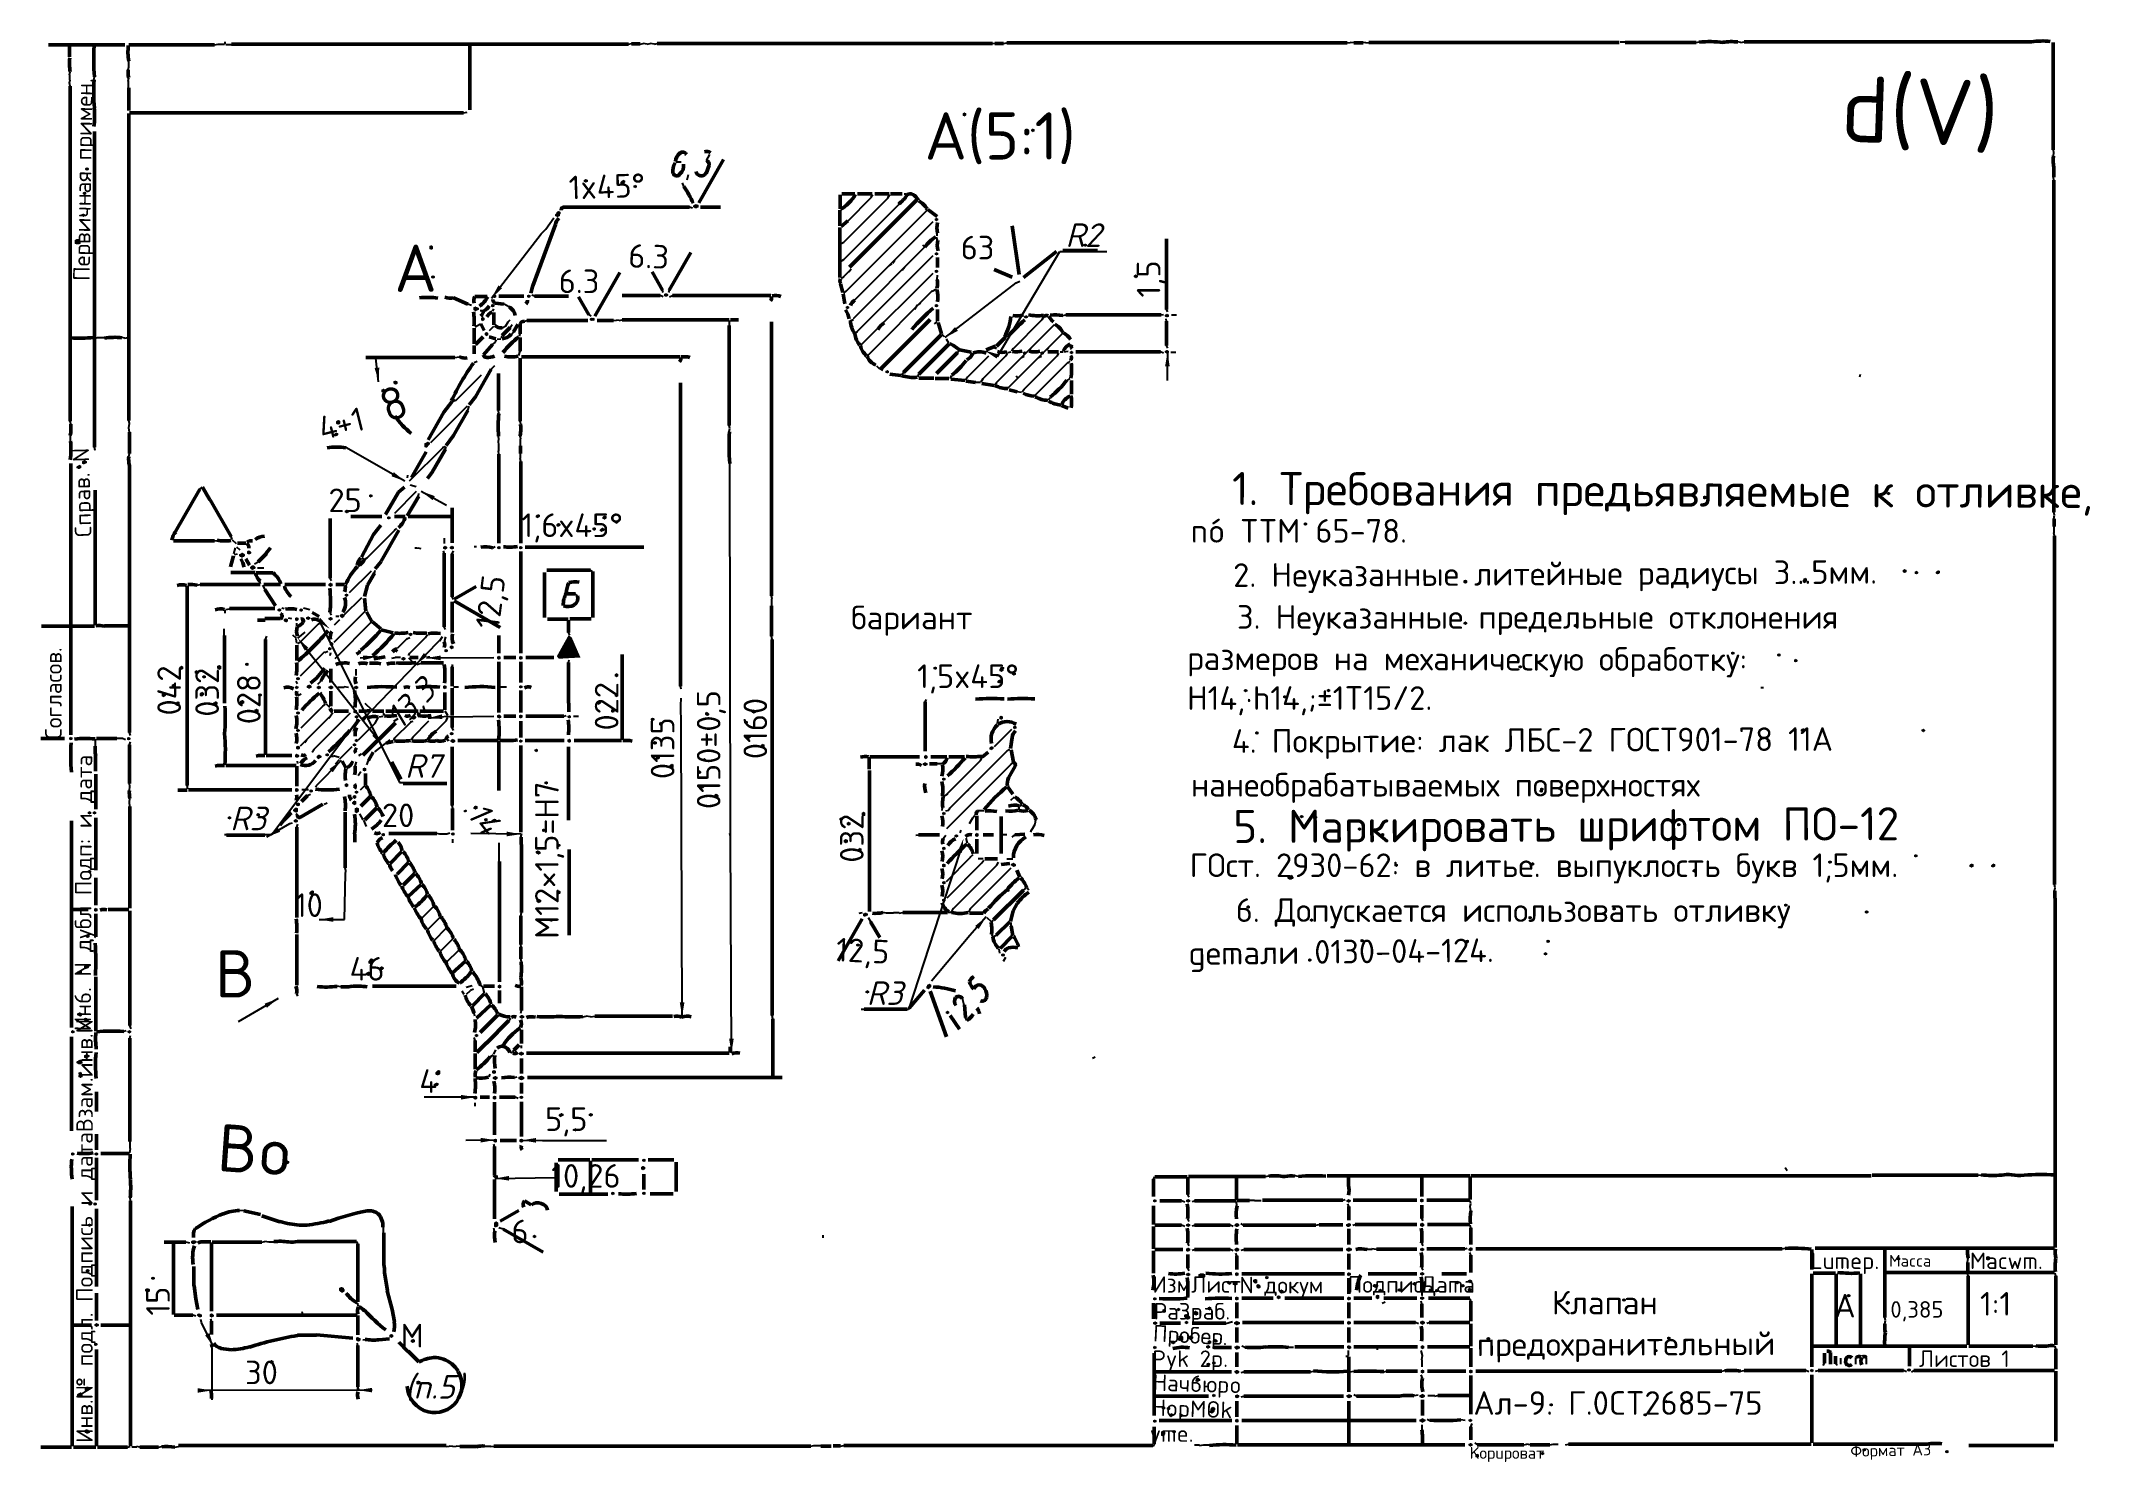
# Model space of a CAD drawing. Header units: millimetres. Extents: x -6 to 427, y -3 to 297.
import ezdxf

# ---------------------------------------------------------------- set-up
doc = ezdxf.new("R2010")
doc.units = ezdxf.units.MM
for name, color, linetype, lineweight in [('DIMS', 4, 'Continuous', 25), ('MAIN', 7, 'Continuous', 50), ('TEXT', 7, 'Continuous', 25), ('THIN', 3, 'Continuous', 25)]:
    doc.layers.add(name, color=color, linetype=linetype, lineweight=lineweight)
doc.styles.add('ESKD', font='isocpeur.ttf', dxfattribs={"oblique": 15})
doc.dimstyles.new('ESKD', dxfattribs={"dimtxt": 5, "dimasz": 3, "dimexe": 2, "dimexo": 0, "dimgap": 1, "dimtad": 1, "dimtxsty": 'ESKD', "dimcen": 2.5, "dimclrd": 256, "dimclre": 256, "dimclrt": 256, "dimadec": 0, "dimazin": 3, "dimtfac": 1, "dimtmove": 0, "dimatfit": 3, "dimlwd": 25, "dimlwe": 25})

msp = doc.modelspace()

# ---------------------------------------------------------------- texts
at = {"layer": 'TEXT', "style": 'ESKD'}
for s, height, rotation, p in [('d(V)', 14, -1.97978, (374.575, 276.135)), ('Первичная примен.', 3.5, 89.12746, (3.922, 246.591)), ('1x45%%d', 5, 2.05042, (105.459, 263.858)), ('6.3', 5, -1.88248, (117.905, 249.46)), ('1,5', 5, 90, (230.651, 243.108)), ('8', 7, 21.29799, (67.092, 216.469)), ('4+1', 5, 14.06932, (53.129, 212.816)), ('Cпpaв. N', 3.5, 91.68056, (4.318, 192.327)), ('1. Требования предьявляемые к отливке,', 7, -0.20586, (245.807, 199.189)), ('2. Неуказанные литейные радиусы 3...5мм.', 5, 0.2976, (246.071, 181.829)), ('12,5', 5, 82.66542, (90.561, 172.755)), ('Согласов.', 3.5, 90, (-2.005, 149.59)), ('размеров на механическую обработку:', 5, -0.11067, (236.32, 164.261)), ('042', 5, 90, (23.253, 154.609)), ('032', 5, 90, (31.291, 154.345)), ('028', 5, 90, (40.119, 152.76)), ('022', 5, 90, (115.884, 151.439)), ('0150%%p0,5', 5, 90, (137.493, 134.796)), ('0160', 5, 90, (147.375, 145.363)), ('0135', 5, 90, (127.742, 141.136)), ('4. Покрытие: лак ЛБС-2 ГОСТ901-78 11А', 5, 0.20331, (245.807, 146.693)), ('Ин6. N дубл Подп: и дата', 3.5, 89.7304, (4.188, 87.773)), ('M12×1,5=H7', 5, 90, (103.234, 107.322)), ('5. Маркировать шрифтом ПО-12', 7, 0.24651, (246.071, 127.597)), ('032', 5, 90, (167.799, 123.436)), ('12,5', 5, -2.777, (161.889, 102.579)), ('gеmали 0130-04-124.', 5, 0.57054, (236.584, 101.784)), ('Инв.№ подл. Подпись и датаВзам.инв.N', 3.5, 90, (4.583, 0.594)), ('Bo', 10, -4.13769, (30.729, 58.213)), ('15', 5, 90, (20.881, 27.54)), ('Пробер.', 3.5, -2.96819, (229.006, 22.093)), ('предохранительный', 5, 0.21512, (297.664, 18.965)), ('Haч6юpo', 3.5, -1.68882, (229.003, 11.658)), ('HopMOk', 3.5, -1.91383, (228.74, 6.375)), ('Формат A3', 2.5, 1.20901, (376.781, -2.373))]:
    msp.add_text(s, height=height, rotation=rotation, dxfattribs=at).set_placement(p)
for s, height, p in [('A(5:1)', 10, (180.715, 272.319)), ('63', 5, (188.358, 251.175)), ('A', 10, (68.452, 244.316)), ('6.3', 5, (103.238, 244.042)), ('25', 5, (54.485, 197.679)), ('1,6x45%%d', 5, (95.332, 192.396)), ('nó TTM 65-78.', 5, (237.111, 191.207)), ('3. Неуказанные предельные отклонения', 5, (246.861, 172.979)), ('бариант', 5, (165.167, 172.847)), ('1,5x45%%d', 5, (179.134, 160.431)), ('H14,·h14,;%%p1T15/2.', 5, (236.32, 155.808)), ('нанеобрабатываемых поверхностях', 5, (237.111, 137.447)), ('20', 5, (65.816, 130.975)), ('ГОст. 2930-62: в литье. выпуклость букв 1,5мм.', 5, (236.847, 120.408)), ('10', 5, (47.369, 111.954)), ('6. Допускается использовать отливку', 5, (246.598, 110.898)), ('B', 10, (30.504, 94.925)), ('46', 5, (58.965, 98.481)), ('4', 5, (73.722, 74.705)), ('5,5', 5, (100.339, 66.648)), ('10,26', 5, (101.656, 54.628)), ('6', 5, (93.224, 42.872)), ('Lumep.', 3.5, (368.348, 37.414)), ('Macca', 2.5, (384.951, 37.914)), ('Macwm.', 3.5, (402.08, 37.414)), ('ИзмЛист', 3.5, (228.941, 32.395)), ('N докум', 3.5, (247.388, 32.263)), ('Подпись', 3.5, (270.315, 32.395)), ('Дama', 3.5, (285.864, 32.395)), ('Клапан', 5, (313.534, 27.814)), ('A', 5, (373.355, 27.154)), ('0,385', 3.5, (385.214, 27.111)), ('1:1', 5, (404.188, 27.55)), ('Ра3paб.', 3.5, (229.205, 26.715)), ('M', 5, (69.769, 20.814)), ('30', 5, (36.828, 13.02)), ('Pyk 2p.', 3.5, (228.941, 16.676)), ('Листов 1', 3.5, (391.275, 16.676)), ('Aл-9. Г.0CT2685-75', 5, (296.932, 6.548)), ('yme.', 3.5, (228.414, 0.826)), ('Kорuровaт', 2.5, (296.141, -2.769))]:
    msp.add_text(s, height=height, dxfattribs=at).set_placement(p)

# ---------------------------------------------------------------- blocks, each defined once
blk = doc.blocks.new('_CLOSEDFILLED')
at = {"color": 0, "linetype": 'BYBLOCK'}
blk.add_solid([(-1, 0.16), (0, 0), (-1, -0.16)], dxfattribs=at)
blk = doc.blocks.new('*D2')
at = {"lineweight": 25}
for p, q in [((47.99, 171), (49.56, 172.24)), ((49.85, 168.65), (64.13, 150.6)), ((64.28, 146.9), (67.56, 149.49))]:
    blk.add_line(p, q, dxfattribs=at)
at = {"layer": 'Defpoints'}
for p in [(47.99, 171), (47.99, 171), (64.28, 146.9)]:
    blk.add_point(p, dxfattribs=at)
at = {"layer": 'DIMS', "xscale": 3, "yscale": 3}
for p, rotation in [((47.99, 171), 128.33695166214082), ((65.99, 148.25), -51.66304833785918)]:
    blk.add_blockref('_CLOSEDFILLED', p, dxfattribs=dict(at, rotation=rotation))
at = {"layer": 'DIMS', "insert": (87.03, 133.34), "char_height": 5, "attachment_point": 5, "rotation": 308.337, "style": 'ESKD'}
blk.add_mtext('.14', dxfattribs=at)
blk = doc.blocks.new('*D5')
at = {"lineweight": 25}
for p, q in [((196.18, 230.63), (209.32, 252.82)), ((209.32, 252.82), (219.32, 252.82))]:
    blk.add_line(p, q, dxfattribs=at)
at = {"layer": 'Defpoints'}
for p in [(193.45, 231.88), (202.21, 227.86)]:
    blk.add_point(p, dxfattribs=at)
at = {"layer": 'DIMS', "xscale": 3, "yscale": 3, "rotation": 155.39587062554185}
blk.add_blockref('_CLOSEDFILLED', (193.45, 231.88), dxfattribs=at)
at = {"layer": 'DIMS', "insert": (214.32, 256.32), "char_height": 5, "attachment_point": 5, "style": 'ESKD'}
blk.add_mtext('R2', dxfattribs=at)
blk = doc.blocks.new('*D7')
at = {"lineweight": 25}
for p, q in [((52.47, 174.89), (69.51, 140.41)), ((69.51, 140.41), (79.51, 140.41))]:
    blk.add_line(p, q, dxfattribs=at)
at = {"layer": 'Defpoints'}
for p in [(6.2, 214.1), (54.76, 172.95)]:
    blk.add_point(p, dxfattribs=at)
at = {"layer": 'DIMS', "xscale": 3, "yscale": 3, "rotation": -40.27334355737531}
blk.add_blockref('_CLOSEDFILLED', (54.76, 172.95), dxfattribs=at)
at = {"layer": 'DIMS', "insert": (74.51, 143.91), "char_height": 5, "attachment_point": 5, "style": 'ESKD'}
blk.add_mtext('R7', dxfattribs=at)
blk = doc.blocks.new('*D9')
at = {"lineweight": 25}
for p, q in [((60.87, 153.8), (42.49, 129.31)), ((42.49, 129.31), (32.49, 129.31))]:
    blk.add_line(p, q, dxfattribs=at)
at = {"layer": 'Defpoints'}
for p in [(65.62, 163.2), (59.51, 151.12)]:
    blk.add_point(p, dxfattribs=at)
at = {"layer": 'DIMS', "xscale": 3, "yscale": 3, "rotation": -116.82619073240944}
blk.add_blockref('_CLOSEDFILLED', (59.51, 151.12), dxfattribs=at)
at = {"layer": 'DIMS', "insert": (37.49, 132.81), "char_height": 5, "attachment_point": 5, "style": 'ESKD'}
blk.add_mtext('R3', dxfattribs=at)
blk = doc.blocks.new('*D11')
at = {"lineweight": 25}
for p, q in [((188.17, 125.64), (177.28, 92.33)), ((177.28, 92.33), (167.28, 92.33))]:
    blk.add_line(p, q, dxfattribs=at)
at = {"layer": 'Defpoints'}
for p in [(188.93, 128.54), (188.21, 125.76)]:
    blk.add_point(p, dxfattribs=at)
at = {"layer": 'DIMS', "xscale": 3, "yscale": 3, "rotation": 75.3812274591159}
blk.add_blockref('_CLOSEDFILLED', (188.93, 128.54), dxfattribs=at)
at = {"layer": 'DIMS', "insert": (172.28, 95.83), "char_height": 5, "attachment_point": 5, "style": 'ESKD'}
blk.add_mtext('R3', dxfattribs=at)

# ---------------------------------------------------------------- dimensions: what is measured, and where the dimension line sits
at = {"layer": 'DIMS'}
for center, mpoint, text, picture, middle in [((202.212, 227.865), (193.45, 231.877), 'R2', '*D5', (209.315, 252.817)), ((6.202, 214.096), (54.763, 172.952), 'R7', '*D7', (69.513, 140.41)), ((65.623, 163.199), (59.515, 151.121), 'R3', '*D9', (42.487, 129.315)), ((188.205, 125.759), (188.931, 128.543), 'R3', '*D11', (177.282, 92.33))]:
    dim = msp.add_radius_dim(center=center, mpoint=mpoint, text=text, dimstyle='ESKD', override={"dimtih": 1, "dimtoh": 1}, dxfattribs=at)
    dim.commit()
    dim.dimension.update_dxf_attribs({"geometry": picture, "text_midpoint": middle, "dimtype": 164})
dim = msp.add_linear_dim(base=(47.994, 171.003), p1=(47.994, 171.003), p2=(64.276, 146.896), angle=308.33695, text='.14', dimstyle='ESKD', override={"dimlfac": 1, "dimtix": 0, "dimtofl": 1, "dimtmove": 2}, dxfattribs=at)
dim.commit()
dim.dimension.update_dxf_attribs({"geometry": '*D2', "text_midpoint": (87.031, 133.343), "dimtype": 160})
msp.add_linear_dim(base=(72.94, 165.336), p1=(72.94, 165.336), p2=(63.708, 155.768), angle=46.02188, dimstyle='ESKD', override={"dimlfac": 1, "dimtix": 0, "dimtofl": 1}, dxfattribs=at).render()
msp.add_linear_dim(base=(60.71, 11.768), p1=(60.71, 11.768), p2=(29.773, 20.804), angle=0.10484, location=(76.885, 12.218), text='(n.5)', dimstyle='ESKD', override={"dimlfac": 1, "dimtix": 0, "dimtofl": 1, "dimtmove": 2}, dxfattribs=at).render()

# ---------------------------------------------------------------- hatches: boundary and pattern name
at = {"layer": 'DIMS'}
h = msp.add_hatch(color=256, dxfattribs=at)
h.dxf.hatch_style = 1
h.paths.add_polyline_path([(189.148, 282.338), (189.016, 282.206), (188.885, 282.206), (188.753, 282.074), (188.753, 281.678), (188.885, 281.546), (189.016, 281.546), (189.148, 281.414), (189.28, 281.546), (189.412, 281.546), (189.544, 281.678), (189.544, 282.074), (189.412, 282.206), (189.28, 282.206)])
h = msp.add_hatch(color=256, dxfattribs=at)
h.dxf.hatch_style = 1
h.paths.add_polyline_path([(203.642, 278.904), (203.511, 278.772), (203.379, 278.772), (203.247, 278.64), (203.247, 278.376), (203.379, 278.243), (203.511, 278.243), (203.642, 278.111), (203.774, 278.243), (203.906, 278.243), (204.038, 278.376), (204.038, 278.64), (203.906, 278.772), (203.774, 278.772)])
h = msp.add_hatch(color=256, dxfattribs=at)
h.dxf.hatch_style = 1
h.paths.add_polyline_path([(3.36, 270.714), (3.228, 270.582), (3.096, 270.582), (2.965, 270.45), (2.965, 270.186), (3.096, 270.054), (3.228, 270.054), (3.36, 269.922), (3.492, 270.054), (3.624, 270.054), (3.755, 270.186), (3.755, 270.45), (3.624, 270.582), (3.492, 270.582)])
h = msp.add_hatch(color=256, dxfattribs=at)
h.dxf.hatch_style = 1
h.paths.add_polyline_path([(2.833, 265.563), (2.701, 265.431), (2.569, 265.431), (2.438, 265.299), (2.438, 265.035), (2.569, 264.903), (2.701, 264.903), (2.833, 264.771), (2.965, 264.903), (3.096, 264.903), (3.228, 265.035), (3.228, 265.299), (3.096, 265.431), (2.965, 265.431)])
h = msp.add_hatch(color=256, dxfattribs=at)
h.dxf.hatch_style = 1
h.paths.add_polyline_path([(108.904, 268.205), (108.772, 268.073), (108.64, 268.073), (108.508, 267.941), (108.508, 267.676), (108.64, 267.544), (108.772, 267.544), (108.904, 267.412), (109.035, 267.412), (109.167, 267.544), (109.299, 267.544), (109.431, 267.676), (109.431, 267.941), (109.299, 268.073), (109.167, 268.073), (109.035, 268.205)])
h = msp.add_hatch(color=256, dxfattribs=at)
h.dxf.hatch_style = 1
h.paths.add_polyline_path([(116.941, 268.073), (116.809, 267.941), (116.678, 267.941), (116.282, 267.544), (116.282, 267.28), (116.414, 267.148), (116.546, 267.148), (116.678, 267.016), (116.809, 267.016), (116.941, 267.148), (117.073, 267.148), (117.205, 267.28), (117.205, 267.412), (117.336, 267.544), (117.336, 267.809), (117.205, 267.941), (117.073, 267.941)])
h = msp.add_hatch(color=256, dxfattribs=at)
h.dxf.hatch_style = 1
h.paths.add_polyline_path([(119.445, 267.016), (119.313, 266.884), (119.181, 266.884), (119.049, 266.752), (119.049, 266.488), (119.181, 266.356), (119.313, 266.356), (119.445, 266.223), (119.576, 266.356), (119.708, 266.356), (119.84, 266.488), (119.84, 266.752), (119.708, 266.884), (119.576, 266.884)])
h = msp.add_hatch(color=256, dxfattribs=at)
h.dxf.hatch_style = 1
h.paths.add_polyline_path([(2.569, 260.94), (2.438, 260.808), (2.306, 260.808), (2.174, 260.676), (2.174, 260.412), (2.306, 260.28), (2.438, 260.28), (2.569, 260.147), (2.701, 260.28), (2.833, 260.28), (2.965, 260.412), (2.965, 260.676), (2.833, 260.808), (2.701, 260.808)])
h = msp.add_hatch(color=256, dxfattribs=at)
h.dxf.hatch_style = 1
h.paths.add_polyline_path([(103.238, 261.468), (103.106, 261.336), (102.974, 261.336), (102.711, 261.072), (102.711, 260.94), (102.447, 260.676), (102.447, 260.412), (102.579, 260.28), (102.711, 260.28), (102.842, 260.147), (103.106, 260.147), (103.238, 260.28), (103.369, 260.28), (103.501, 260.412), (103.501, 260.676), (103.633, 260.808), (103.633, 261.204), (103.501, 261.336), (103.369, 261.336)])
h = msp.add_hatch(color=256, dxfattribs=at)
h.dxf.hatch_style = 1
h.paths.add_polyline_path([(132.226, 262.921), (132.094, 262.789), (131.962, 262.789), (131.699, 262.525), (131.699, 262.261), (131.831, 262.129), (131.962, 262.129), (132.094, 261.997), (132.489, 261.997), (132.621, 262.129), (132.753, 262.129), (132.885, 262.261), (132.885, 262.657), (132.753, 262.789), (132.621, 262.789), (132.489, 262.921), (132.358, 262.789)])
h = msp.add_hatch(color=256, dxfattribs=at)
h.dxf.hatch_style = 1
h.paths.add_polyline_path([(183.219, 260.015), (183.087, 259.883), (182.955, 259.883), (182.824, 259.751), (182.824, 259.487), (182.955, 259.355), (183.087, 259.355), (183.219, 259.223), (183.351, 259.355), (183.482, 259.355), (183.614, 259.487), (183.614, 259.751), (183.482, 259.883), (183.351, 259.883)])
h = msp.add_hatch(color=256, dxfattribs=at)
h.dxf.hatch_style = 1
h.paths.add_polyline_path([(1.12, 255.524), (0.988, 255.392), (0.856, 255.392), (0.725, 255.26), (0.725, 254.6), (0.856, 254.468), (0.988, 254.468), (1.12, 254.336), (1.647, 254.336), (1.779, 254.468), (1.911, 254.468), (2.042, 254.6), (2.042, 254.864), (1.911, 254.996), (1.911, 255.26), (1.779, 255.392), (1.647, 255.392), (1.515, 255.524)])
h = msp.add_hatch(color=256, dxfattribs=at)
h.dxf.hatch_style = 1
h.paths.add_polyline_path([(76.226, 254.203), (76.094, 254.071), (75.962, 254.071), (75.831, 253.939), (75.831, 253.411), (75.962, 253.279), (76.094, 253.279), (76.226, 253.147), (76.358, 253.279), (76.489, 253.279), (76.621, 253.411), (76.621, 253.939), (76.489, 254.071), (76.358, 254.071)])
h = msp.add_hatch(color=256, dxfattribs=at)
h.dxf.hatch_style = 1
h.paths.add_polyline_path([(183.219, 252.751), (183.087, 252.618), (182.955, 252.618), (182.824, 252.486), (182.824, 252.222), (182.955, 252.09), (183.087, 252.09), (183.219, 251.958), (183.351, 252.09), (183.482, 252.09), (183.614, 252.222), (183.614, 252.486), (183.482, 252.618), (183.351, 252.618)])
h = msp.add_hatch(color=256, dxfattribs=at)
h.dxf.hatch_style = 1
h.paths.add_polyline_path([(214.711, 254.6), (214.579, 254.468), (214.447, 254.468), (214.315, 254.336), (214.315, 254.071), (214.447, 253.939), (214.579, 253.939), (214.711, 253.807), (214.842, 253.939), (214.974, 253.939), (215.106, 254.071), (215.106, 254.336), (214.974, 254.468), (214.842, 254.468)])
h = msp.add_hatch(color=256, dxfattribs=at)
h.dxf.hatch_style = 1
h.paths.add_polyline_path([(76.621, 247.863), (76.489, 247.731), (76.358, 247.731), (76.226, 247.599), (76.226, 247.335), (76.358, 247.203), (76.489, 247.203), (76.621, 247.071), (76.753, 247.203), (76.885, 247.203), (77.016, 247.335), (77.016, 247.599), (76.885, 247.731), (76.753, 247.731)])
h = msp.add_hatch(color=256, dxfattribs=at)
h.dxf.hatch_style = 1
h.paths.add_polyline_path([(183.219, 249.052), (183.087, 248.92), (182.955, 248.92), (182.824, 248.788), (182.824, 248.524), (182.955, 248.392), (183.087, 248.392), (183.219, 248.26), (183.351, 248.392), (183.482, 248.392), (183.614, 248.524), (183.614, 248.788), (183.482, 248.92), (183.351, 248.92)])
h = msp.add_hatch(color=256, dxfattribs=at)
h.dxf.hatch_style = 1
h.paths.add_polyline_path([(225.384, 247.995), (225.252, 247.863), (225.12, 247.863), (224.988, 247.731), (224.988, 247.467), (225.12, 247.335), (225.252, 247.335), (225.384, 247.203), (225.515, 247.203), (225.647, 247.335), (225.779, 247.335), (225.911, 247.467), (225.911, 247.731), (225.779, 247.863), (225.647, 247.863), (225.515, 247.995)])
h = msp.add_hatch(color=256, dxfattribs=at)
h.dxf.hatch_style = 1
h.paths.add_polyline_path([(89.534, 243.769), (89.402, 243.636), (89.271, 243.636), (89.139, 243.504), (89.139, 243.24), (89.271, 243.108), (89.402, 243.108), (89.534, 242.976), (89.666, 242.976), (89.798, 243.108), (89.929, 243.108), (90.061, 243.24), (90.061, 243.504), (89.929, 243.636), (89.798, 243.636), (89.666, 243.769)])
h = msp.add_hatch(color=256, dxfattribs=at)
h.dxf.hatch_style = 1
h.paths.add_polyline_path([(96.913, 243.769), (96.781, 243.636), (96.649, 243.636), (96.518, 243.504), (96.518, 243.24), (96.649, 243.108), (96.781, 243.108), (96.913, 242.976), (97.045, 243.108), (97.176, 243.108), (97.308, 243.24), (97.308, 243.504), (97.176, 243.636), (97.045, 243.636)])
h = msp.add_hatch(color=256, dxfattribs=at)
h.dxf.hatch_style = 1
h.paths.add_polyline_path([(125.901, 244.033), (125.769, 243.901), (125.638, 243.901), (125.506, 243.769), (125.506, 243.504), (125.638, 243.372), (125.769, 243.372), (125.901, 243.24), (126.033, 243.24), (126.165, 243.372), (126.296, 243.372), (126.428, 243.504), (126.428, 243.769), (126.296, 243.901), (126.165, 243.901), (126.033, 244.033)])
h = msp.add_hatch(color=256, dxfattribs=at)
h.dxf.hatch_style = 1
h.paths.add_polyline_path([(85.581, 241.259), (85.449, 241.127), (85.318, 241.127), (85.186, 240.995), (85.186, 240.466), (85.318, 240.334), (85.449, 240.334), (85.581, 240.202), (85.713, 240.202), (85.845, 240.334), (85.976, 240.334), (86.108, 240.466), (86.24, 240.466), (86.372, 240.598), (86.372, 240.863), (86.24, 240.995), (86.108, 240.995), (85.976, 241.127), (85.713, 241.127)])
h = msp.add_hatch(color=256, dxfattribs=at)
h.dxf.hatch_style = 1
h.paths.add_polyline_path([(87.162, 239.013), (87.031, 238.881), (86.899, 238.881), (86.767, 238.749), (86.767, 238.353), (86.899, 238.221), (87.031, 238.221), (87.162, 238.089), (87.294, 238.221), (87.426, 238.221), (87.558, 238.353), (87.558, 238.749), (87.426, 238.881), (87.294, 238.881)])
h = msp.add_hatch(color=256, dxfattribs=at)
h.dxf.hatch_style = 1
h.paths.add_polyline_path([(89.271, 241.787), (89.139, 241.655), (89.007, 241.655), (88.875, 241.523), (88.875, 241.259), (89.007, 241.127), (89.139, 241.127), (89.271, 240.995), (89.402, 241.127), (89.534, 241.127), (89.666, 241.259), (89.666, 241.523), (89.534, 241.655), (89.402, 241.655)])
h = msp.add_hatch(color=256, dxfattribs=at)
h.dxf.hatch_style = 1
h.paths.add_polyline_path([(110.221, 238.881), (110.089, 238.749), (109.958, 238.749), (109.826, 238.617), (109.826, 238.353), (109.958, 238.221), (110.089, 238.221), (110.221, 238.089), (110.353, 238.221), (110.485, 238.089), (110.616, 238.221), (110.748, 238.221), (110.88, 238.353), (110.88, 238.617), (110.748, 238.749), (110.616, 238.749), (110.485, 238.881), (110.353, 238.749)])
h = msp.add_hatch(color=256, dxfattribs=at)
h.dxf.hatch_style = 1
h.paths.add_polyline_path([(164.376, 241.391), (164.245, 241.259), (164.113, 241.259), (163.981, 241.127), (163.981, 240.863), (164.113, 240.73), (164.245, 240.73), (164.376, 240.598), (164.508, 240.73), (164.64, 240.73), (164.772, 240.863), (164.772, 241.127), (164.64, 241.259), (164.508, 241.259)])
h = msp.add_hatch(color=256, dxfattribs=at)
h.dxf.hatch_style = 1
h.paths.add_polyline_path([(183.219, 241.787), (183.087, 241.655), (182.955, 241.655), (182.824, 241.523), (182.824, 241.259), (182.955, 241.127), (183.087, 241.127), (183.219, 240.995), (183.351, 241.127), (183.482, 241.127), (183.614, 241.259), (183.614, 241.523), (183.482, 241.655), (183.351, 241.655)])
h = msp.add_hatch(color=256, dxfattribs=at)
h.dxf.hatch_style = 1
h.paths.add_polyline_path([(202.193, 239.41), (202.061, 239.278), (201.929, 239.278), (201.798, 239.145), (201.798, 238.881), (201.929, 238.749), (202.061, 238.749), (202.193, 238.617), (202.325, 238.749), (202.456, 238.749), (202.588, 238.881), (202.588, 239.145), (202.456, 239.278), (202.325, 239.278)])
h = msp.add_hatch(color=256, dxfattribs=at)
h.dxf.hatch_style = 1
h.paths.add_polyline_path([(231.972, 239.674), (231.84, 239.542), (231.708, 239.542), (231.576, 239.41), (231.576, 239.145), (231.708, 239.013), (231.84, 239.013), (231.972, 238.881), (232.104, 238.881), (232.235, 239.013), (232.367, 239.013), (232.499, 239.145), (232.499, 239.41), (232.367, 239.542), (232.235, 239.542), (232.104, 239.674)])
h = msp.add_hatch(color=256, dxfattribs=at)
h.dxf.hatch_style = 1
h.paths.add_polyline_path([(87.953, 235.843), (87.821, 235.711), (87.689, 235.711), (87.558, 235.579), (87.558, 235.183), (87.689, 235.051), (87.821, 235.051), (87.953, 234.919), (88.085, 235.051), (88.216, 235.051), (88.348, 235.183), (88.348, 235.579), (88.216, 235.711), (88.085, 235.711)])
h = msp.add_hatch(color=256, dxfattribs=at)
h.dxf.hatch_style = 1
h.paths.add_polyline_path([(201.929, 231.748), (201.798, 231.616), (201.666, 231.616), (201.534, 231.484), (201.534, 231.22), (201.666, 231.088), (201.798, 231.088), (201.929, 230.956), (202.061, 231.088), (202.193, 231.088), (202.325, 231.22), (202.325, 231.484), (202.193, 231.616), (202.061, 231.616)])
h = msp.add_hatch(color=256, dxfattribs=at)
h.dxf.hatch_style = 1
h.paths.add_polyline_path([(205.619, 231.748), (205.487, 231.616), (205.355, 231.616), (205.224, 231.484), (205.224, 231.22), (205.355, 231.088), (205.487, 231.088), (205.619, 230.956), (205.751, 231.088), (205.882, 231.088), (206.014, 231.22), (206.014, 231.484), (205.882, 231.616), (205.751, 231.616)])
h = msp.add_hatch(color=256, dxfattribs=at)
h.dxf.hatch_style = 1
h.paths.add_polyline_path([(211.812, 231.881), (211.68, 231.748), (211.548, 231.748), (211.416, 231.616), (211.416, 231.352), (211.548, 231.22), (211.68, 231.22), (211.812, 231.088), (211.944, 231.22), (212.075, 231.22), (212.207, 231.352), (212.207, 231.616), (212.075, 231.748), (211.944, 231.748)])
h = msp.add_hatch(color=256, dxfattribs=at)
h.dxf.hatch_style = 1
h.paths.add_polyline_path([(231.972, 232.013), (231.84, 231.881), (231.708, 231.881), (231.576, 231.748), (231.576, 231.484), (231.708, 231.352), (231.84, 231.352), (231.972, 231.22), (232.104, 231.22), (232.235, 231.352), (232.367, 231.352), (232.499, 231.484), (232.499, 231.748), (232.367, 231.881), (232.235, 231.881), (232.104, 232.013)])
h = msp.add_hatch(color=256, dxfattribs=at)
h.dxf.hatch_style = 1
h.paths.add_polyline_path([(172.809, 227.786), (172.678, 227.654), (172.546, 227.654), (172.414, 227.522), (172.414, 227.258), (172.546, 227.125), (172.678, 227.125), (172.809, 226.993), (172.941, 227.125), (173.073, 227.125), (173.205, 227.258), (173.205, 227.522), (173.073, 227.654), (172.941, 227.654)])
h = msp.add_hatch(color=256, dxfattribs=at)
h.dxf.hatch_style = 1
h.paths.add_polyline_path([(66.08, 223.823), (65.948, 223.691), (65.816, 223.691), (65.685, 223.559), (65.685, 223.163), (65.816, 223.031), (65.948, 223.031), (66.08, 222.899), (66.212, 222.899), (66.344, 223.031), (66.475, 223.031), (66.607, 223.163), (66.607, 223.559), (66.475, 223.691), (66.344, 223.691), (66.212, 223.823)])
h = msp.add_hatch(color=256, dxfattribs=at)
h.dxf.hatch_style = 1
h.paths.add_polyline_path([(68.584, 225.54), (68.452, 225.408), (68.32, 225.408), (68.188, 225.276), (68.188, 225.012), (68.452, 224.748), (68.584, 224.748), (68.715, 224.616), (68.847, 224.748), (68.979, 224.748), (69.111, 224.88), (69.111, 225.276), (68.979, 225.408), (68.847, 225.408), (68.715, 225.54)])
h = msp.add_hatch(color=256, dxfattribs=at)
h.dxf.hatch_style = 1
h.paths.add_polyline_path([(56.593, 217.219), (56.461, 217.087), (56.329, 217.087), (56.066, 216.823), (56.066, 216.426), (56.198, 216.294), (56.329, 216.294), (56.461, 216.162), (56.593, 216.162), (56.725, 216.294), (56.856, 216.294), (56.988, 216.426), (56.988, 216.955), (56.856, 217.087), (56.725, 217.087)])
h = msp.add_hatch(color=256, dxfattribs=at)
h.dxf.hatch_style = 1
h.paths.add_polyline_path([(56.198, 214.577), (56.066, 214.445), (55.934, 214.445), (55.671, 214.181), (55.671, 213.917), (55.802, 213.785), (55.934, 213.785), (56.066, 213.652), (56.198, 213.785), (56.329, 213.785), (56.593, 214.049), (56.593, 214.313), (56.461, 214.445), (56.329, 214.445)])
h = msp.add_hatch(color=256, dxfattribs=at)
h.dxf.hatch_style = 1
h.paths.add_polyline_path([(2.701, 208.633), (2.569, 208.501), (2.438, 208.501), (2.306, 208.369), (2.306, 207.973), (2.438, 207.841), (2.569, 207.841), (2.701, 207.708), (2.833, 207.841), (2.965, 207.841), (3.096, 207.973), (3.228, 207.973), (3.36, 208.105), (3.36, 208.369), (3.228, 208.501), (3.096, 208.501), (2.965, 208.633)])
h = msp.add_hatch(color=256, dxfattribs=at)
h.dxf.hatch_style = 1
h.paths.add_polyline_path([(75.435, 212.596), (75.304, 212.464), (75.172, 212.464), (75.04, 212.332), (74.908, 212.332), (74.776, 212.199), (74.776, 211.539), (74.908, 211.407), (75.04, 211.407), (75.172, 211.275), (75.304, 211.407), (75.435, 211.407), (75.567, 211.539), (75.567, 211.671), (75.962, 212.067), (75.962, 212.332), (75.831, 212.464), (75.699, 212.464), (75.567, 212.596)])
h = msp.add_hatch(color=256, dxfattribs=at)
h.dxf.hatch_style = 1
h.paths.add_polyline_path([(1.779, 207.708), (1.647, 207.576), (1.515, 207.576), (1.384, 207.444), (1.252, 207.444), (1.12, 207.312), (1.12, 207.048), (1.252, 206.916), (1.384, 206.916), (1.515, 206.784), (1.779, 206.784), (1.911, 206.916), (2.042, 206.916), (2.174, 207.048), (2.174, 207.444), (2.042, 207.576), (1.911, 207.576)])
h = msp.add_hatch(color=256, dxfattribs=at)
h.dxf.hatch_style = 1
h.paths.add_polyline_path([(63.445, 201.5), (63.313, 201.368), (63.181, 201.368), (63.049, 201.236), (63.049, 200.972), (63.181, 200.84), (63.313, 200.84), (63.445, 200.708), (63.576, 200.84), (63.708, 200.84), (63.84, 200.972), (63.84, 201.236), (63.708, 201.368), (63.576, 201.368)])
h = msp.add_hatch(color=256, dxfattribs=at)
h.dxf.hatch_style = 1
h.paths.add_polyline_path([(345.948, 201.236), (345.816, 201.104), (345.685, 201.104), (345.553, 200.972), (345.553, 200.576), (345.685, 200.444), (345.816, 200.444), (345.948, 200.312), (346.08, 200.444), (346.212, 200.444), (346.344, 200.576), (346.344, 200.972), (346.212, 201.104), (346.08, 201.104)])
h = msp.add_hatch(color=256, dxfattribs=at)
h.dxf.hatch_style = 1
h.paths.add_polyline_path([(384.819, 202.029), (384.687, 201.897), (384.555, 201.897), (384.424, 201.765), (384.424, 201.5), (384.555, 201.368), (384.687, 201.368), (384.819, 201.236), (384.951, 201.368), (385.082, 201.368), (385.214, 201.5), (385.214, 201.765), (385.082, 201.897), (384.951, 201.897)])
h = msp.add_hatch(color=256, dxfattribs=at)
h.dxf.hatch_style = 1
h.paths.add_polyline_path([(58.306, 198.198), (58.174, 198.066), (58.042, 198.066), (57.911, 197.934), (57.911, 197.67), (58.042, 197.538), (58.174, 197.538), (58.306, 197.406), (58.438, 197.406), (58.569, 197.538), (58.701, 197.538), (58.833, 197.67), (58.833, 197.934), (58.701, 198.066), (58.569, 198.066), (58.438, 198.198)])
h = msp.add_hatch(color=256, dxfattribs=at)
h.dxf.hatch_style = 1
h.paths.add_polyline_path([(67.266, 196.877), (67.134, 196.745), (67.002, 196.745), (66.871, 196.613), (66.871, 196.349), (67.002, 196.217), (67.134, 196.217), (67.266, 196.085), (67.398, 196.217), (67.529, 196.217), (67.661, 196.349), (67.661, 196.613), (67.529, 196.745), (67.398, 196.745)])
h = msp.add_hatch(color=256, dxfattribs=at)
h.dxf.hatch_style = 1
h.paths.add_polyline_path([(98.889, 197.274), (98.758, 197.141), (98.626, 197.141), (98.362, 196.877), (98.362, 196.613), (98.494, 196.481), (98.626, 196.481), (98.758, 196.349), (98.889, 196.481), (99.021, 196.481), (99.285, 196.745), (99.285, 197.009), (99.153, 197.141), (99.021, 197.141)])
h = msp.add_hatch(color=256, dxfattribs=at)
h.dxf.hatch_style = 1
h.paths.add_polyline_path([(103.238, 195.424), (103.106, 195.292), (102.974, 195.292), (102.711, 195.028), (102.711, 194.764), (102.842, 194.632), (102.974, 194.632), (103.106, 194.5), (103.238, 194.632), (103.369, 194.632), (103.633, 194.896), (103.633, 195.16), (103.501, 195.292), (103.369, 195.292)])
h = msp.add_hatch(color=256, dxfattribs=at)
h.dxf.hatch_style = 1
h.paths.add_polyline_path([(112.988, 197.009), (112.856, 196.877), (112.725, 196.877), (112.461, 196.613), (112.461, 196.349), (112.593, 196.217), (112.725, 196.217), (112.856, 196.085), (112.988, 196.085), (113.12, 196.217), (113.252, 196.217), (113.384, 196.349), (113.384, 196.745), (113.252, 196.877), (113.12, 196.877)])
h = msp.add_hatch(color=256, dxfattribs=at)
h.dxf.hatch_style = 1
h.paths.add_polyline_path([(115.492, 195.953), (115.36, 195.821), (115.228, 195.821), (115.096, 195.688), (115.096, 195.424), (115.228, 195.292), (115.36, 195.292), (115.492, 195.16), (115.624, 195.292), (115.755, 195.292), (115.887, 195.424), (115.887, 195.688), (115.755, 195.821), (115.624, 195.821)])
h = msp.add_hatch(color=256, dxfattribs=at)
h.dxf.hatch_style = 1
h.paths.add_polyline_path([(261.355, 195.556), (261.224, 195.424), (261.092, 195.424), (260.96, 195.292), (260.96, 195.028), (261.092, 194.896), (261.224, 194.896), (261.355, 194.764), (261.487, 194.896), (261.619, 194.896), (261.751, 195.028), (261.751, 195.292), (261.619, 195.424), (261.487, 195.424)])
h = msp.add_hatch(color=256, dxfattribs=at)
h.dxf.hatch_style = 1
h.paths.add_polyline_path([(110.748, 194.5), (110.616, 194.368), (110.485, 194.368), (110.353, 194.235), (110.353, 193.971), (110.485, 193.839), (110.616, 193.839), (110.748, 193.707), (110.88, 193.839), (111.012, 193.839), (111.144, 193.971), (111.144, 194.235), (111.012, 194.368), (110.88, 194.368)])
h = msp.add_hatch(color=256, dxfattribs=at)
h.dxf.hatch_style = 1
h.paths.add_polyline_path([(112.461, 194.368), (112.329, 194.235), (112.198, 194.235), (111.934, 193.971), (111.934, 193.707), (112.066, 193.575), (112.198, 193.575), (112.329, 193.443), (112.461, 193.575), (112.593, 193.575), (112.725, 193.707), (112.856, 193.707), (112.988, 193.839), (112.988, 194.103), (112.856, 194.235), (112.725, 194.235), (112.593, 194.368)])
h = msp.add_hatch(color=256, dxfattribs=at)
h.dxf.hatch_style = 1
h.paths.add_polyline_path([(36.169, 189.084), (36.038, 188.952), (35.906, 188.952), (35.774, 188.82), (35.642, 188.82), (35.511, 188.688), (35.511, 188.424), (35.774, 188.159), (35.906, 188.159), (36.038, 188.027), (36.301, 188.027), (36.433, 188.159), (36.565, 188.159), (36.828, 188.424), (36.828, 188.688), (36.565, 188.952), (36.433, 188.952), (36.301, 189.084)])
h = msp.add_hatch(color=256, dxfattribs=at)
h.dxf.hatch_style = 1
h.paths.add_polyline_path([(37.619, 189.612), (37.487, 189.48), (37.355, 189.48), (37.224, 189.348), (37.224, 188.952), (37.355, 188.82), (37.487, 188.82), (37.619, 188.688), (37.751, 188.688), (37.882, 188.82), (38.014, 188.82), (38.146, 188.952), (38.146, 189.216), (37.882, 189.48), (37.751, 189.48)])
h = msp.add_hatch(color=256, dxfattribs=at)
h.dxf.hatch_style = 1
h.paths.add_polyline_path([(79.125, 190.537), (78.993, 190.405), (78.861, 190.405), (78.729, 190.273), (78.729, 190.009), (78.861, 189.877), (78.993, 189.877), (79.125, 189.744), (79.256, 189.744), (79.388, 189.877), (79.52, 189.877), (79.652, 190.009), (79.652, 190.273), (79.52, 190.405), (79.388, 190.405), (79.256, 190.537)])
h = msp.add_hatch(color=256, dxfattribs=at)
h.dxf.hatch_style = 1
h.paths.add_polyline_path([(80.574, 190.537), (80.442, 190.405), (80.311, 190.405), (80.179, 190.273), (80.179, 190.009), (80.311, 189.877), (80.442, 189.877), (80.574, 189.744), (80.706, 189.744), (80.838, 189.877), (80.969, 189.877), (81.101, 190.009), (81.101, 190.273), (80.969, 190.405), (80.838, 190.405), (80.706, 190.537)])
h = msp.add_hatch(color=256, dxfattribs=at)
h.dxf.hatch_style = 1
h.paths.add_polyline_path([(90.588, 190.537), (90.456, 190.405), (90.325, 190.405), (90.193, 190.273), (90.193, 190.009), (90.325, 189.877), (90.456, 189.877), (90.588, 189.744), (90.72, 189.877), (90.852, 189.877), (90.984, 190.009), (90.984, 190.273), (90.852, 190.405), (90.72, 190.405)])
h = msp.add_hatch(color=256, dxfattribs=at)
h.dxf.hatch_style = 1
h.paths.add_polyline_path([(95.2, 190.537), (95.068, 190.405), (94.936, 190.405), (94.805, 190.273), (94.805, 190.009), (94.936, 189.877), (95.068, 189.877), (95.2, 189.744), (95.332, 189.877), (95.464, 189.877), (95.595, 190.009), (95.595, 190.273), (95.464, 190.405), (95.332, 190.405)])
h = msp.add_hatch(color=256, dxfattribs=at)
h.dxf.hatch_style = 1
h.paths.add_polyline_path([(38.409, 186.442), (38.278, 186.31), (38.146, 186.31), (37.882, 186.046), (37.882, 185.782), (38.146, 185.518), (38.278, 185.518), (38.409, 185.386), (38.541, 185.518), (38.673, 185.518), (38.805, 185.65), (38.936, 185.65), (39.068, 185.782), (39.068, 186.046), (38.805, 186.31), (38.673, 186.31), (38.541, 186.442)])
h = msp.add_hatch(color=256, dxfattribs=at)
h.dxf.hatch_style = 1
h.paths.add_polyline_path([(54.88, 182.744), (54.748, 182.612), (54.616, 182.612), (54.485, 182.48), (54.485, 182.083), (54.616, 181.951), (54.748, 181.951), (54.88, 181.819), (55.012, 181.819), (55.144, 181.951), (55.275, 181.951), (55.407, 182.083), (55.407, 182.48), (55.275, 182.612), (55.144, 182.612), (55.012, 182.744)])
h = msp.add_hatch(color=256, dxfattribs=at)
h.dxf.hatch_style = 1
h.paths.add_polyline_path([(295.219, 183.404), (295.087, 183.272), (294.955, 183.272), (294.824, 183.14), (294.824, 182.744), (294.955, 182.612), (295.087, 182.612), (295.219, 182.48), (295.351, 182.612), (295.482, 182.612), (295.614, 182.744), (295.614, 183.14), (295.482, 183.272), (295.351, 183.272)])
h = msp.add_hatch(color=256, dxfattribs=at)
h.dxf.hatch_style = 1
h.paths.add_polyline_path([(324.207, 183.14), (324.075, 183.008), (323.944, 183.008), (323.812, 182.876), (323.812, 182.612), (323.944, 182.48), (324.075, 182.48), (324.207, 182.348), (324.339, 182.48), (324.471, 182.48), (324.602, 182.612), (324.602, 182.876), (324.471, 183.008), (324.339, 183.008)])
h = msp.add_hatch(color=256, dxfattribs=at)
h.dxf.hatch_style = 1
h.paths.add_polyline_path([(367.162, 183.801), (367.031, 183.668), (366.899, 183.668), (366.767, 183.536), (366.767, 183.404), (366.635, 183.272), (366.635, 182.876), (366.767, 182.744), (366.899, 182.744), (367.031, 182.612), (367.162, 182.744), (367.294, 182.744), (367.426, 182.876), (367.426, 183.008), (367.558, 183.14), (367.558, 183.536), (367.426, 183.668), (367.294, 183.668)])
h = msp.add_hatch(color=256, dxfattribs=at)
h.dxf.hatch_style = 1
h.paths.add_polyline_path([(388.245, 185.65), (388.113, 185.518), (387.981, 185.518), (387.849, 185.386), (387.849, 184.989), (387.981, 184.857), (388.113, 184.857), (388.245, 184.725), (388.376, 184.857), (388.508, 184.857), (388.64, 184.989), (388.64, 185.386), (388.508, 185.518), (388.376, 185.518)])
h = msp.add_hatch(color=256, dxfattribs=at)
h.dxf.hatch_style = 1
h.paths.add_polyline_path([(390.748, 185.254), (390.616, 185.121), (390.485, 185.121), (390.353, 184.989), (390.353, 184.725), (390.485, 184.593), (390.616, 184.593), (390.748, 184.461), (390.88, 184.593), (391.012, 184.593), (391.144, 184.725), (391.144, 184.989), (391.012, 185.121), (390.88, 185.121)])
h = msp.add_hatch(color=256, dxfattribs=at)
h.dxf.hatch_style = 1
h.paths.add_polyline_path([(395.36, 185.386), (395.228, 185.254), (395.096, 185.254), (394.833, 184.989), (394.833, 184.725), (394.965, 184.593), (395.096, 184.593), (395.228, 184.461), (395.36, 184.593), (395.492, 184.593), (395.755, 184.857), (395.755, 185.121), (395.624, 185.254), (395.492, 185.254)])
h = msp.add_hatch(color=256, dxfattribs=at)
h.dxf.hatch_style = 1
h.paths.add_polyline_path([(58.306, 180.498), (58.174, 180.366), (58.042, 180.366), (57.911, 180.234), (57.911, 179.97), (58.042, 179.838), (58.174, 179.838), (58.306, 179.706), (58.438, 179.838), (58.569, 179.838), (58.701, 179.97), (58.701, 180.234), (58.569, 180.366), (58.438, 180.366)])
h = msp.add_hatch(color=256, dxfattribs=at)
h.dxf.hatch_style = 1
h.paths.add_polyline_path([(44.075, 177.328), (43.944, 177.196), (43.812, 177.196), (43.68, 177.064), (43.68, 176.8), (43.812, 176.668), (43.944, 176.668), (44.075, 176.536), (44.207, 176.668), (44.339, 176.668), (44.471, 176.8), (44.471, 177.064), (44.339, 177.196), (44.207, 177.196)])
h = msp.add_hatch(color=256, dxfattribs=at)
h.dxf.hatch_style = 1
h.paths.add_polyline_path([(45.393, 175.215), (45.261, 175.083), (45.129, 175.083), (44.998, 174.951), (44.998, 174.686), (45.261, 174.422), (45.393, 174.422), (45.525, 174.29), (45.656, 174.422), (45.788, 174.422), (45.92, 174.554), (45.92, 174.951), (45.788, 175.083), (45.656, 175.083), (45.525, 175.215)])
h = msp.add_hatch(color=256, dxfattribs=at)
h.dxf.hatch_style = 1
h.paths.add_polyline_path([(47.765, 175.479), (47.633, 175.347), (47.501, 175.347), (47.369, 175.215), (47.369, 174.819), (47.501, 174.686), (47.633, 174.686), (47.765, 174.554), (47.896, 174.686), (48.028, 174.686), (48.16, 174.819), (48.16, 175.215), (48.028, 175.347), (47.896, 175.347)])
h = msp.add_hatch(color=256, dxfattribs=at)
h.dxf.hatch_style = 1
h.paths.add_polyline_path([(48.687, 177.328), (48.555, 177.196), (48.424, 177.196), (48.292, 177.064), (48.292, 176.8), (48.424, 176.668), (48.555, 176.668), (48.687, 176.536), (48.819, 176.668), (48.951, 176.668), (49.082, 176.8), (49.082, 177.064), (48.951, 177.196), (48.819, 177.196)])
h = msp.add_hatch(color=256, dxfattribs=at)
h.dxf.hatch_style = 1
h.paths.add_polyline_path([(50.136, 175.611), (50.005, 175.479), (49.873, 175.479), (49.741, 175.347), (49.741, 175.083), (49.873, 174.951), (50.005, 174.951), (50.136, 174.819), (50.268, 174.819), (50.4, 174.951), (50.532, 174.951), (50.664, 175.083), (50.664, 175.347), (50.532, 175.479), (50.4, 175.479), (50.268, 175.611)])
h = msp.add_hatch(color=256, dxfattribs=at)
h.dxf.hatch_style = 1
h.paths.add_polyline_path([(54.88, 175.479), (54.748, 175.347), (54.616, 175.347), (54.485, 175.215), (54.485, 174.951), (54.616, 174.819), (54.748, 174.819), (54.88, 174.686), (55.012, 174.686), (55.144, 174.819), (55.275, 174.819), (55.407, 174.951), (55.407, 175.215), (55.275, 175.347), (55.144, 175.347), (55.012, 175.479)])
h = msp.add_hatch(color=256, dxfattribs=at)
h.dxf.hatch_style = 1
h.paths.add_polyline_path([(57.252, 176.139), (57.12, 176.007), (56.988, 176.007), (56.856, 175.875), (56.856, 175.611), (57.12, 175.347), (57.252, 175.347), (57.384, 175.215), (57.515, 175.347), (57.647, 175.347), (57.911, 175.611), (57.911, 175.875), (57.779, 176.007), (57.647, 176.007), (57.515, 176.139)])
h = msp.add_hatch(color=256, dxfattribs=at)
h.dxf.hatch_style = 1
h.paths.add_polyline_path([(271.106, 175.347), (270.974, 175.215), (270.842, 175.215), (270.711, 175.083), (270.711, 174.819), (270.842, 174.686), (270.974, 174.686), (271.106, 174.554), (271.238, 174.686), (271.369, 174.686), (271.501, 174.819), (271.501, 175.083), (271.369, 175.215), (271.238, 175.215)])
h = msp.add_hatch(color=256, dxfattribs=at)
h.dxf.hatch_style = 1
h.paths.add_polyline_path([(295.219, 174.554), (295.087, 174.422), (294.955, 174.422), (294.824, 174.29), (294.824, 174.026), (294.955, 173.894), (295.087, 173.894), (295.219, 173.762), (295.351, 173.894), (295.482, 173.894), (295.614, 174.026), (295.614, 174.29), (295.482, 174.422), (295.351, 174.422)])
h = msp.add_hatch(color=256, dxfattribs=at)
h.dxf.hatch_style = 1
h.paths.add_polyline_path([(318.541, 174.026), (318.409, 173.894), (318.278, 173.894), (318.146, 173.762), (318.146, 173.498), (318.278, 173.366), (318.409, 173.366), (318.541, 173.233), (318.673, 173.366), (318.805, 173.366), (318.936, 173.498), (318.936, 173.762), (318.805, 173.894), (318.673, 173.894)])
h = msp.add_hatch(color=256, dxfattribs=at)
h.dxf.hatch_style = 1
h.paths.add_polyline_path([(358.202, 175.479), (358.071, 175.347), (357.939, 175.347), (357.807, 175.215), (357.807, 174.951), (357.939, 174.819), (358.071, 174.819), (358.202, 174.686), (358.334, 174.819), (358.466, 174.819), (358.598, 174.951), (358.598, 175.215), (358.466, 175.347), (358.334, 175.347)])
h = msp.add_hatch(color=256, dxfattribs=at)
h.dxf.hatch_style = 1
h.paths.add_polyline_path([(55.144, 170.195), (55.012, 170.063), (54.88, 170.063), (54.748, 169.931), (54.748, 169.535), (54.88, 169.403), (55.012, 169.403), (55.144, 169.271), (55.275, 169.403), (55.407, 169.403), (55.539, 169.535), (55.539, 169.931), (55.407, 170.063), (55.275, 170.063)])
h = msp.add_hatch(color=256, dxfattribs=at)
h.dxf.hatch_style = 1
h.paths.add_polyline_path([(71.878, 172.177), (71.746, 172.045), (71.614, 172.045), (71.482, 171.913), (71.482, 171.648), (71.614, 171.516), (71.746, 171.516), (71.878, 171.384), (72.009, 171.516), (72.141, 171.516), (72.273, 171.648), (72.273, 171.913), (72.141, 172.045), (72.009, 172.045)])
h = msp.add_hatch(color=256, dxfattribs=at)
h.dxf.hatch_style = 1
h.paths.add_polyline_path([(80.574, 169.535), (80.442, 169.403), (80.311, 169.403), (80.179, 169.271), (80.179, 168.875), (80.311, 168.742), (80.442, 168.742), (80.574, 168.61), (80.706, 168.742), (80.838, 168.742), (80.969, 168.875), (80.969, 169.271), (80.838, 169.403), (80.706, 169.403)])
h = msp.add_hatch(color=256, dxfattribs=at)
h.dxf.hatch_style = 1
h.paths.add_polyline_path([(105.346, 171.648), (102.842, 167.157), (103.238, 166.629), (107.849, 166.893), (106.005, 171.12)])
h = msp.add_hatch(color=256, dxfattribs=at)
h.dxf.hatch_style = 1
h.paths.add_polyline_path([(23.388, 165.176), (23.256, 165.044), (23.125, 165.044), (22.993, 164.912), (22.993, 164.516), (23.125, 164.384), (23.256, 164.384), (23.388, 164.252), (23.52, 164.384), (23.652, 164.384), (23.784, 164.516), (23.784, 164.912), (23.652, 165.044), (23.52, 165.044)])
h = msp.add_hatch(color=256, dxfattribs=at)
h.dxf.hatch_style = 1
h.paths.add_polyline_path([(31.294, 165.308), (31.162, 165.176), (31.031, 165.176), (30.899, 165.044), (30.899, 164.648), (31.162, 164.384), (31.294, 164.384), (31.426, 164.252), (31.558, 164.384), (31.689, 164.384), (31.821, 164.516), (31.821, 165.044), (31.689, 165.176), (31.558, 165.176), (31.426, 165.308)])
h = msp.add_hatch(color=256, dxfattribs=at)
h.dxf.hatch_style = 1
h.paths.add_polyline_path([(37.224, 165.837), (37.092, 165.704), (36.96, 165.704), (36.828, 165.572), (36.828, 165.308), (36.96, 165.176), (37.092, 165.176), (37.224, 165.044), (37.355, 165.176), (37.487, 165.176), (37.619, 165.308), (37.619, 165.572), (37.487, 165.704), (37.355, 165.704)])
h = msp.add_hatch(color=256, dxfattribs=at)
h.dxf.hatch_style = 1
h.paths.add_polyline_path([(54.748, 169.139), (54.616, 169.007), (54.485, 169.007), (54.353, 168.875), (54.353, 168.61), (54.485, 168.478), (54.616, 168.478), (54.748, 168.346), (54.88, 168.478), (55.012, 168.478), (55.144, 168.61), (55.144, 168.875), (55.012, 169.007), (54.88, 169.007)])
h = msp.add_hatch(color=256, dxfattribs=at)
h.dxf.hatch_style = 1
h.paths.add_polyline_path([(70.296, 167.025), (70.165, 166.893), (70.033, 166.893), (69.901, 166.761), (69.901, 166.497), (70.033, 166.365), (70.165, 166.365), (70.296, 166.233), (70.428, 166.233), (70.56, 166.365), (70.692, 166.365), (70.824, 166.497), (70.824, 166.761), (70.692, 166.893), (70.56, 166.893), (70.428, 167.025)])
h = msp.add_hatch(color=256, dxfattribs=at)
h.dxf.hatch_style = 1
h.paths.add_polyline_path([(79.388, 168.742), (79.256, 168.61), (79.125, 168.61), (78.993, 168.478), (78.993, 168.214), (79.125, 168.082), (79.256, 168.082), (79.388, 167.95), (79.52, 168.082), (79.652, 168.082), (79.784, 168.214), (79.784, 168.478), (79.652, 168.61), (79.52, 168.61)])
h = msp.add_hatch(color=256, dxfattribs=at)
h.dxf.hatch_style = 1
h.paths.add_polyline_path([(90.588, 167.29), (90.456, 167.157), (90.325, 167.157), (90.193, 167.025), (90.193, 166.629), (90.325, 166.497), (90.456, 166.497), (90.588, 166.365), (90.72, 166.497), (90.852, 166.497), (90.984, 166.629), (90.984, 167.025), (90.852, 167.157), (90.72, 167.157)])
h = msp.add_hatch(color=256, dxfattribs=at)
h.dxf.hatch_style = 1
h.paths.add_polyline_path([(95.2, 167.29), (95.068, 167.157), (94.936, 167.157), (94.805, 167.025), (94.805, 166.629), (94.936, 166.497), (95.068, 166.497), (95.2, 166.365), (95.332, 166.497), (95.464, 166.497), (95.595, 166.629), (95.595, 167.025), (95.464, 167.157), (95.332, 167.157)])
h = msp.add_hatch(color=256, dxfattribs=at)
h.dxf.hatch_style = 1
h.paths.add_polyline_path([(182.955, 165.044), (182.824, 164.912), (182.692, 164.912), (182.56, 164.78), (182.56, 164.516), (182.692, 164.384), (182.824, 164.384), (182.955, 164.252), (183.087, 164.384), (183.219, 164.384), (183.351, 164.516), (183.351, 164.78), (183.219, 164.912), (183.087, 164.912)])
h = msp.add_hatch(color=256, dxfattribs=at)
h.dxf.hatch_style = 1
h.paths.add_polyline_path([(197.186, 165.044), (197.054, 164.912), (196.922, 164.912), (196.659, 164.648), (196.659, 164.516), (196.527, 164.384), (196.527, 164.119), (196.659, 163.987), (196.791, 163.987), (196.922, 163.855), (197.054, 163.855), (197.186, 163.987), (197.318, 163.987), (197.449, 164.119), (197.449, 164.384), (197.581, 164.516), (197.581, 164.78), (197.449, 164.912), (197.318, 164.912)])
h = msp.add_hatch(color=256, dxfattribs=at)
h.dxf.hatch_style = 1
h.paths.add_polyline_path([(306.814, 165.308), (306.682, 165.176), (306.551, 165.176), (306.419, 165.044), (306.419, 164.78), (306.551, 164.648), (306.682, 164.648), (306.814, 164.516), (306.946, 164.648), (307.078, 164.648), (307.209, 164.78), (307.209, 165.044), (307.078, 165.176), (306.946, 165.176)])
h = msp.add_hatch(color=256, dxfattribs=at)
h.dxf.hatch_style = 1
h.paths.add_polyline_path([(351.878, 168.214), (351.746, 168.082), (351.614, 168.082), (351.482, 167.95), (351.482, 167.686), (351.614, 167.554), (351.746, 167.554), (351.878, 167.422), (352.009, 167.554), (352.141, 167.554), (352.273, 167.686), (352.273, 167.95), (352.141, 168.082), (352.009, 168.082)])
h = msp.add_hatch(color=256, dxfattribs=at)
h.dxf.hatch_style = 1
h.paths.add_polyline_path([(361.628, 167.818), (361.496, 167.686), (361.365, 167.686), (361.233, 167.554), (361.233, 167.29), (361.365, 167.157), (361.496, 167.157), (361.628, 167.025), (361.76, 167.157), (361.892, 167.157), (362.024, 167.29), (362.024, 167.554), (361.892, 167.686), (361.76, 167.686)])
h = msp.add_hatch(color=256, dxfattribs=at)
h.dxf.hatch_style = 1
h.paths.add_polyline_path([(365.186, 166.629), (365.054, 166.497), (364.922, 166.497), (364.791, 166.365), (364.791, 166.101), (364.922, 165.969), (365.054, 165.969), (365.186, 165.837), (365.318, 165.969), (365.449, 165.969), (365.581, 166.101), (365.581, 166.365), (365.449, 166.497), (365.318, 166.497)])
h = msp.add_hatch(color=256, dxfattribs=at)
h.dxf.hatch_style = 1
h.paths.add_polyline_path([(21.675, 161.346), (21.544, 161.213), (21.412, 161.213), (21.28, 161.081), (21.28, 160.685), (21.412, 160.553), (21.544, 160.553), (21.675, 160.421), (21.807, 160.553), (21.939, 160.553), (22.071, 160.685), (22.071, 161.081), (21.939, 161.213), (21.807, 161.213)])
h = msp.add_hatch(color=256, dxfattribs=at)
h.dxf.hatch_style = 1
h.paths.add_polyline_path([(26.551, 164.252), (26.419, 164.119), (26.287, 164.119), (26.155, 163.987), (26.155, 163.591), (26.287, 163.459), (26.419, 163.459), (26.551, 163.327), (26.682, 163.327), (26.814, 163.459), (26.946, 163.459), (27.078, 163.591), (27.078, 163.855), (26.814, 164.119), (26.682, 164.119)])
h = msp.add_hatch(color=256, dxfattribs=at)
h.dxf.hatch_style = 1
h.paths.add_polyline_path([(28.132, 163.195), (28, 163.063), (27.868, 163.063), (27.736, 162.931), (27.736, 162.666), (27.868, 162.534), (28, 162.534), (28.132, 162.402), (28.264, 162.534), (28.395, 162.534), (28.527, 162.666), (28.527, 162.931), (28.395, 163.063), (28.264, 163.063)])
h = msp.add_hatch(color=256, dxfattribs=at)
h.dxf.hatch_style = 1
h.paths.add_polyline_path([(47.765, 160.949), (47.633, 160.817), (47.501, 160.817), (47.369, 160.685), (47.369, 160.421), (47.501, 160.289), (47.633, 160.289), (47.765, 160.157), (47.896, 160.289), (48.028, 160.289), (48.16, 160.421), (48.16, 160.685), (48.028, 160.817), (47.896, 160.817)])
h = msp.add_hatch(color=256, dxfattribs=at)
h.dxf.hatch_style = 1
h.paths.add_polyline_path([(48.028, 162.799), (47.896, 162.666), (47.765, 162.666), (47.633, 162.534), (47.633, 162.27), (47.765, 162.138), (47.896, 162.138), (48.028, 162.006), (48.16, 162.138), (48.292, 162.138), (48.424, 162.27), (48.424, 162.534), (48.292, 162.666), (48.16, 162.666)])
h = msp.add_hatch(color=256, dxfattribs=at)
h.dxf.hatch_style = 1
h.paths.add_polyline_path([(50.4, 161.213), (50.268, 161.081), (50.136, 161.081), (49.873, 160.817), (49.873, 160.553), (50.005, 160.421), (50.136, 160.421), (50.268, 160.289), (50.532, 160.289), (50.664, 160.421), (50.795, 160.421), (50.927, 160.553), (50.927, 160.817), (50.664, 161.081), (50.532, 161.081)])
h = msp.add_hatch(color=256, dxfattribs=at)
h.dxf.hatch_style = 1
h.paths.add_polyline_path([(52.376, 160.949), (52.245, 160.817), (52.113, 160.817), (51.981, 160.685), (51.981, 160.421), (52.113, 160.289), (52.245, 160.289), (52.376, 160.157), (52.508, 160.157), (52.64, 160.289), (52.772, 160.289), (52.904, 160.421), (52.904, 160.685), (52.772, 160.817), (52.64, 160.817), (52.508, 160.949)])
h = msp.add_hatch(color=256, dxfattribs=at)
h.dxf.hatch_style = 1
h.paths.add_polyline_path([(54.88, 160.949), (54.748, 160.817), (54.616, 160.817), (54.485, 160.685), (54.485, 160.421), (54.616, 160.289), (54.748, 160.289), (54.88, 160.157), (55.144, 160.157), (55.275, 160.289), (55.407, 160.289), (55.539, 160.421), (55.539, 160.685), (55.407, 160.817), (55.275, 160.817), (55.144, 160.949)])
h = msp.add_hatch(color=256, dxfattribs=at)
h.dxf.hatch_style = 1
h.paths.add_polyline_path([(60.282, 160.949), (60.151, 160.817), (60.019, 160.817), (59.887, 160.685), (59.887, 160.421), (60.019, 160.289), (60.151, 160.289), (60.282, 160.157), (60.414, 160.157), (60.546, 160.289), (60.678, 160.289), (60.809, 160.421), (60.809, 160.685), (60.678, 160.817), (60.546, 160.817), (60.414, 160.949)])
h = msp.add_hatch(color=256, dxfattribs=at)
h.dxf.hatch_style = 1
h.paths.add_polyline_path([(79.125, 161.081), (78.993, 160.949), (78.861, 160.949), (78.729, 160.817), (78.729, 160.421), (78.861, 160.289), (78.993, 160.289), (79.125, 160.157), (79.256, 160.289), (79.388, 160.289), (79.52, 160.421), (79.52, 160.817), (79.388, 160.949), (79.256, 160.949)])
h = msp.add_hatch(color=256, dxfattribs=at)
h.dxf.hatch_style = 1
h.paths.add_polyline_path([(95.2, 161.081), (95.068, 160.949), (94.936, 160.949), (94.805, 160.817), (94.805, 160.553), (94.936, 160.421), (95.068, 160.421), (95.2, 160.289), (95.332, 160.421), (95.464, 160.421), (95.595, 160.553), (95.595, 160.817), (95.464, 160.949), (95.332, 160.949)])
h = msp.add_hatch(color=256, dxfattribs=at)
h.dxf.hatch_style = 1
h.paths.add_polyline_path([(115.492, 163.591), (115.36, 163.459), (115.228, 163.459), (115.096, 163.327), (115.096, 162.931), (115.228, 162.799), (115.36, 162.799), (115.492, 162.666), (115.624, 162.799), (115.755, 162.799), (115.887, 162.931), (115.887, 163.327), (115.755, 163.459), (115.624, 163.459)])
h = msp.add_hatch(color=256, dxfattribs=at)
h.dxf.hatch_style = 1
h.paths.add_polyline_path([(196.659, 162.27), (196.527, 162.138), (196.395, 162.138), (196.132, 161.874), (196.132, 161.61), (196.264, 161.478), (196.395, 161.478), (196.527, 161.346), (196.659, 161.478), (196.791, 161.478), (197.054, 161.742), (197.054, 162.006), (196.922, 162.138), (196.791, 162.138)])
h = msp.add_hatch(color=256, dxfattribs=at)
h.dxf.hatch_style = 1
h.paths.add_polyline_path([(199.558, 163.855), (199.426, 163.723), (199.294, 163.723), (199.162, 163.591), (199.162, 163.327), (199.294, 163.195), (199.426, 163.195), (199.558, 163.063), (199.689, 163.063), (199.821, 163.195), (199.953, 163.195), (200.085, 163.327), (200.085, 163.591), (199.953, 163.723), (199.821, 163.723), (199.689, 163.855)])
h = msp.add_hatch(color=256, dxfattribs=at)
h.dxf.hatch_style = 1
h.paths.add_polyline_path([(19.699, 159.496), (19.567, 159.364), (19.435, 159.364), (19.172, 159.1), (19.172, 158.704), (19.304, 158.572), (19.435, 158.572), (19.567, 158.44), (19.699, 158.572), (19.831, 158.572), (20.094, 158.836), (20.094, 159.232), (19.962, 159.364), (19.831, 159.364)])
h = msp.add_hatch(color=256, dxfattribs=at)
h.dxf.hatch_style = 1
h.paths.add_polyline_path([(22.598, 157.647), (22.466, 157.515), (22.334, 157.515), (22.071, 157.251), (22.071, 156.855), (22.202, 156.722), (22.334, 156.722), (22.466, 156.59), (22.598, 156.59), (22.729, 156.722), (22.861, 156.722), (22.993, 156.855), (22.993, 157.383), (22.861, 157.515), (22.729, 157.515)])
h = msp.add_hatch(color=256, dxfattribs=at)
h.dxf.hatch_style = 1
h.paths.add_polyline_path([(27.736, 159.628), (27.605, 159.496), (27.473, 159.496), (27.209, 159.232), (27.209, 158.836), (27.341, 158.704), (27.473, 158.704), (27.605, 158.572), (27.736, 158.704), (27.868, 158.704), (28.132, 158.968), (28.132, 159.364), (28, 159.496), (27.868, 159.496)])
h = msp.add_hatch(color=256, dxfattribs=at)
h.dxf.hatch_style = 1
h.paths.add_polyline_path([(30.635, 157.647), (30.504, 157.515), (30.372, 157.515), (30.24, 157.383), (30.108, 157.383), (29.976, 157.251), (29.976, 156.855), (30.108, 156.722), (30.24, 156.722), (30.372, 156.59), (30.504, 156.722), (30.635, 156.722), (30.767, 156.855), (30.899, 156.855), (31.031, 156.987), (31.031, 157.383), (30.899, 157.515), (30.767, 157.515)])
h = msp.add_hatch(color=256, dxfattribs=at)
h.dxf.hatch_style = 1
h.paths.add_polyline_path([(36.169, 157.911), (36.038, 157.779), (35.906, 157.779), (35.774, 157.647), (35.774, 157.251), (35.906, 157.119), (36.038, 157.119), (36.169, 156.987), (36.301, 156.987), (36.433, 157.119), (36.565, 157.119), (36.696, 157.251), (36.696, 157.647), (36.565, 157.779), (36.433, 157.779), (36.301, 157.911)])
h = msp.add_hatch(color=256, dxfattribs=at)
h.dxf.hatch_style = 1
h.paths.add_polyline_path([(39.991, 159.364), (39.859, 159.232), (39.727, 159.232), (39.595, 159.1), (39.595, 158.836), (39.727, 158.704), (39.859, 158.704), (39.991, 158.572), (40.122, 158.704), (40.254, 158.704), (40.386, 158.836), (40.386, 159.1), (40.254, 159.232), (40.122, 159.232)])
h = msp.add_hatch(color=256, dxfattribs=at)
h.dxf.hatch_style = 1
h.paths.add_polyline_path([(111.802, 157.911), (111.671, 157.779), (111.539, 157.779), (111.275, 157.515), (111.275, 157.119), (111.407, 156.987), (111.539, 156.987), (111.671, 156.855), (111.802, 156.987), (111.934, 156.987), (112.198, 157.251), (112.198, 157.647), (112.066, 157.779), (111.934, 157.779)])
h = msp.add_hatch(color=256, dxfattribs=at)
h.dxf.hatch_style = 1
h.paths.add_polyline_path([(115.492, 159.364), (115.36, 159.232), (115.228, 159.232), (115.096, 159.1), (115.096, 158.704), (115.228, 158.572), (115.36, 158.572), (115.492, 158.44), (115.624, 158.572), (115.755, 158.572), (115.887, 158.704), (115.887, 159.1), (115.755, 159.232), (115.624, 159.232)])
h = msp.add_hatch(color=256, dxfattribs=at)
h.dxf.hatch_style = 1
h.paths.add_polyline_path([(248.706, 160.289), (248.574, 160.157), (248.442, 160.157), (248.311, 160.025), (248.311, 159.761), (248.442, 159.628), (248.574, 159.628), (248.706, 159.496), (248.838, 159.628), (248.969, 159.628), (249.101, 159.761), (249.101, 160.025), (248.969, 160.157), (248.838, 160.157)])
h = msp.add_hatch(color=256, dxfattribs=at)
h.dxf.hatch_style = 1
h.paths.add_polyline_path([(257.007, 158.968), (256.875, 158.836), (256.744, 158.836), (256.612, 158.704), (256.612, 158.44), (256.744, 158.308), (256.875, 158.308), (257.007, 158.175), (257.139, 158.308), (257.271, 158.308), (257.402, 158.44), (257.402, 158.704), (257.271, 158.836), (257.139, 158.836)])
h = msp.add_hatch(color=256, dxfattribs=at)
h.dxf.hatch_style = 1
h.paths.add_polyline_path([(266.231, 160.289), (266.099, 160.157), (265.967, 160.157), (265.835, 160.025), (265.835, 159.761), (265.967, 159.628), (266.099, 159.628), (266.231, 159.496), (266.362, 159.628), (266.494, 159.628), (266.626, 159.761), (266.626, 160.025), (266.494, 160.157), (266.362, 160.157)])
h = msp.add_hatch(color=256, dxfattribs=at)
h.dxf.hatch_style = 1
h.paths.add_polyline_path([(39.2, 156.062), (39.068, 155.93), (38.936, 155.93), (38.805, 155.798), (38.805, 155.402), (38.936, 155.27), (39.068, 155.27), (39.2, 155.137), (39.332, 155.137), (39.464, 155.27), (39.595, 155.27), (39.727, 155.402), (39.727, 155.798), (39.595, 155.93), (39.464, 155.93), (39.332, 156.062)])
h = msp.add_hatch(color=256, dxfattribs=at)
h.dxf.hatch_style = 1
h.paths.add_polyline_path([(48.028, 155.534), (47.896, 155.402), (47.765, 155.402), (47.633, 155.27), (47.633, 155.005), (47.765, 154.873), (47.896, 154.873), (48.028, 154.741), (48.16, 154.873), (48.292, 154.873), (48.424, 155.005), (48.424, 155.27), (48.292, 155.402), (48.16, 155.402)])
h = msp.add_hatch(color=256, dxfattribs=at)
h.dxf.hatch_style = 1
h.paths.add_polyline_path([(60.151, 155.93), (60.019, 155.798), (59.887, 155.798), (59.755, 155.666), (59.755, 155.27), (59.887, 155.137), (60.019, 155.137), (60.151, 155.005), (60.282, 155.137), (60.414, 155.137), (60.546, 155.27), (60.546, 155.666), (60.414, 155.798), (60.282, 155.798)])
h = msp.add_hatch(color=256, dxfattribs=at)
h.dxf.hatch_style = 1
h.paths.add_polyline_path([(60.414, 154.741), (60.282, 154.609), (60.151, 154.609), (60.019, 154.477), (60.019, 154.213), (60.151, 154.081), (60.282, 154.081), (60.414, 153.949), (60.546, 154.081), (60.678, 154.081), (60.809, 154.213), (60.809, 154.477), (60.678, 154.609), (60.546, 154.609)])
h = msp.add_hatch(color=256, dxfattribs=at)
h.dxf.hatch_style = 1
h.paths.add_polyline_path([(72.405, 154.609), (72.273, 154.477), (72.141, 154.477), (72.009, 154.345), (72.009, 154.081), (72.273, 153.817), (72.405, 153.817), (72.536, 153.684), (72.668, 153.817), (72.8, 153.817), (73.064, 154.081), (73.064, 154.345), (72.932, 154.477), (72.8, 154.477), (72.668, 154.609)])
h = msp.add_hatch(color=256, dxfattribs=at)
h.dxf.hatch_style = 1
h.paths.add_polyline_path([(90.588, 154.873), (90.456, 154.741), (90.325, 154.741), (90.193, 154.609), (90.193, 154.213), (90.325, 154.081), (90.456, 154.081), (90.588, 153.949), (90.72, 153.949), (90.852, 154.081), (90.984, 154.081), (91.115, 154.213), (91.115, 154.477), (90.852, 154.741), (90.72, 154.741)])
h = msp.add_hatch(color=256, dxfattribs=at)
h.dxf.hatch_style = 1
h.paths.add_polyline_path([(95.2, 154.873), (95.068, 154.741), (94.936, 154.741), (94.805, 154.609), (94.805, 154.213), (94.936, 154.081), (95.068, 154.081), (95.2, 153.949), (95.332, 154.081), (95.464, 154.081), (95.595, 154.213), (95.595, 154.609), (95.464, 154.741), (95.332, 154.741)])
h = msp.add_hatch(color=256, dxfattribs=at)
h.dxf.hatch_style = 1
h.paths.add_polyline_path([(105.478, 154.741), (105.346, 154.609), (105.214, 154.609), (105.082, 154.477), (105.082, 154.213), (105.214, 154.081), (105.346, 154.081), (105.478, 153.949), (105.609, 154.081), (105.741, 154.081), (105.873, 154.213), (105.873, 154.477), (105.741, 154.609), (105.609, 154.609)])
h = msp.add_hatch(color=256, dxfattribs=at)
h.dxf.hatch_style = 1
h.paths.add_polyline_path([(114.701, 156.062), (114.569, 155.93), (114.438, 155.93), (114.306, 155.798), (114.306, 155.402), (114.438, 155.27), (114.569, 155.27), (114.701, 155.137), (114.833, 155.27), (114.965, 155.27), (115.096, 155.402), (115.096, 155.798), (114.965, 155.93), (114.833, 155.93)])
h = msp.add_hatch(color=256, dxfattribs=at)
h.dxf.hatch_style = 1
h.paths.add_polyline_path([(123.134, 154.213), (123.002, 154.081), (122.871, 154.081), (122.739, 153.949), (122.739, 153.684), (122.871, 153.552), (123.002, 153.552), (123.134, 153.42), (123.266, 153.552), (123.398, 153.552), (123.529, 153.684), (123.529, 153.949), (123.398, 154.081), (123.266, 154.081)])
h = msp.add_hatch(color=256, dxfattribs=at)
h.dxf.hatch_style = 1
h.paths.add_polyline_path([(124.847, 153.288), (124.715, 153.156), (124.584, 153.156), (124.452, 153.024), (124.452, 152.628), (124.584, 152.496), (124.715, 152.496), (124.847, 152.364), (124.979, 152.496), (125.111, 152.496), (125.242, 152.628), (125.242, 153.024), (125.111, 153.156), (124.979, 153.156)])
h = msp.add_hatch(color=256, dxfattribs=at)
h.dxf.hatch_style = 1
h.paths.add_polyline_path([(134.598, 155.402), (134.466, 155.27), (134.334, 155.27), (134.202, 155.137), (134.202, 154.873), (134.466, 154.609), (134.598, 154.609), (134.729, 154.477), (134.861, 154.609), (134.993, 154.609), (135.125, 154.741), (135.125, 155.005), (134.861, 155.27), (134.729, 155.27)])
h = msp.add_hatch(color=256, dxfattribs=at)
h.dxf.hatch_style = 1
h.paths.add_polyline_path([(142.899, 153.552), (142.767, 153.42), (142.635, 153.42), (142.504, 153.288), (142.504, 153.024), (142.635, 152.892), (142.767, 152.892), (142.899, 152.76), (143.031, 152.892), (143.162, 152.892), (143.294, 153.024), (143.294, 153.288), (143.162, 153.42), (143.031, 153.42)])
h = msp.add_hatch(color=256, dxfattribs=at)
h.dxf.hatch_style = 1
h.paths.add_polyline_path([(144.48, 155.93), (144.348, 155.798), (144.216, 155.798), (144.085, 155.666), (144.085, 155.27), (144.216, 155.137), (144.348, 155.137), (144.48, 155.005), (144.612, 155.005), (144.744, 155.137), (144.875, 155.137), (145.007, 155.27), (145.007, 155.534), (144.744, 155.798), (144.612, 155.798)])
h = msp.add_hatch(color=256, dxfattribs=at)
h.dxf.hatch_style = 1
h.paths.add_polyline_path([(196.922, 154.609), (196.791, 154.477), (196.659, 154.477), (196.527, 154.345), (196.527, 153.949), (196.659, 153.817), (196.791, 153.817), (196.922, 153.684), (197.054, 153.817), (197.186, 153.817), (197.318, 153.949), (197.318, 154.345), (197.186, 154.477), (197.054, 154.477)])
h = msp.add_hatch(color=256, dxfattribs=at)
h.dxf.hatch_style = 1
h.paths.add_polyline_path([(199.821, 152.496), (199.689, 152.364), (199.558, 152.364), (199.426, 152.231), (199.426, 151.967), (199.558, 151.835), (199.689, 151.835), (199.821, 151.703), (199.953, 151.835), (200.085, 151.835), (200.216, 151.967), (200.216, 152.231), (200.085, 152.364), (199.953, 152.364)])
h = msp.add_hatch(color=256, dxfattribs=at)
h.dxf.hatch_style = 1
h.paths.add_polyline_path([(366.767, 151.967), (366.635, 151.835), (366.504, 151.835), (366.24, 151.571), (366.24, 151.307), (366.372, 151.175), (366.504, 151.175), (366.635, 151.043), (366.767, 151.175), (366.899, 151.175), (367.162, 151.439), (367.162, 151.703), (367.031, 151.835), (366.899, 151.835)])
h = msp.add_hatch(color=256, dxfattribs=at)
h.dxf.hatch_style = 1
h.paths.add_polyline_path([(-0.066, 150.118), (-0.198, 149.986), (-0.329, 149.986), (-0.461, 149.854), (-0.461, 149.59), (-0.329, 149.458), (-0.198, 149.458), (-0.066, 149.326), (0.066, 149.458), (0.198, 149.458), (0.329, 149.59), (0.329, 149.854), (0.198, 149.986), (0.066, 149.986)])
h = msp.add_hatch(color=256, dxfattribs=at)
h.dxf.hatch_style = 1
h.paths.add_polyline_path([(12.188, 150.118), (12.056, 149.986), (11.925, 149.986), (11.793, 149.854), (11.793, 149.59), (11.925, 149.458), (12.056, 149.458), (12.188, 149.326), (12.32, 149.458), (12.452, 149.458), (12.584, 149.59), (12.584, 149.854), (12.452, 149.986), (12.32, 149.986)])
h = msp.add_hatch(color=256, dxfattribs=at)
h.dxf.hatch_style = 1
h.paths.add_polyline_path([(48.028, 151.835), (47.896, 151.703), (47.765, 151.703), (47.633, 151.571), (47.633, 151.307), (47.765, 151.175), (47.896, 151.175), (48.028, 151.043), (48.16, 151.175), (48.292, 151.175), (48.424, 151.307), (48.424, 151.571), (48.292, 151.703), (48.16, 151.703)])
h = msp.add_hatch(color=256, dxfattribs=at)
h.dxf.hatch_style = 1
h.paths.add_polyline_path([(48.028, 148.269), (47.896, 148.137), (47.765, 148.137), (47.633, 148.005), (47.633, 147.608), (47.765, 147.476), (47.896, 147.476), (48.028, 147.344), (48.16, 147.476), (48.292, 147.476), (48.424, 147.608), (48.424, 148.005), (48.292, 148.137), (48.16, 148.137)])
h = msp.add_hatch(color=256, dxfattribs=at)
h.dxf.hatch_style = 1
h.paths.add_polyline_path([(60.019, 148.797), (59.887, 148.665), (59.755, 148.665), (59.624, 148.533), (59.624, 148.269), (59.755, 148.137), (59.887, 148.137), (60.019, 148.005), (60.151, 148.137), (60.282, 148.137), (60.414, 148.269), (60.414, 148.533), (60.282, 148.665), (60.151, 148.665)])
h = msp.add_hatch(color=256, dxfattribs=at)
h.dxf.hatch_style = 1
h.paths.add_polyline_path([(60.414, 149.722), (60.282, 149.59), (60.151, 149.59), (60.019, 149.458), (60.019, 149.193), (60.151, 149.061), (60.282, 149.061), (60.414, 148.929), (60.546, 149.061), (60.678, 149.061), (60.809, 149.193), (60.809, 149.458), (60.678, 149.59), (60.546, 149.59)])
h = msp.add_hatch(color=256, dxfattribs=at)
h.dxf.hatch_style = 1
h.paths.add_polyline_path([(80.574, 151.175), (80.442, 151.043), (80.311, 151.043), (80.179, 150.911), (80.179, 150.646), (80.311, 150.514), (80.442, 150.514), (80.574, 150.382), (80.706, 150.514), (80.838, 150.514), (80.969, 150.646), (80.969, 150.911), (80.838, 151.043), (80.706, 151.043)])
h = msp.add_hatch(color=256, dxfattribs=at)
h.dxf.hatch_style = 1
h.paths.add_polyline_path([(80.838, 149.722), (80.706, 149.59), (80.574, 149.59), (80.311, 149.326), (80.311, 149.061), (80.442, 148.929), (80.574, 148.929), (80.706, 148.797), (80.969, 148.797), (81.101, 148.929), (81.233, 148.929), (81.365, 149.061), (81.365, 149.326), (81.101, 149.59), (80.969, 149.59)])
h = msp.add_hatch(color=256, dxfattribs=at)
h.dxf.hatch_style = 1
h.paths.add_polyline_path([(95.2, 149.59), (95.068, 149.458), (94.936, 149.458), (94.805, 149.326), (94.805, 149.061), (94.936, 148.929), (95.068, 148.929), (95.2, 148.797), (95.332, 148.929), (95.464, 148.929), (95.595, 149.061), (95.595, 149.326), (95.464, 149.458), (95.332, 149.458)])
h = msp.add_hatch(color=256, dxfattribs=at)
h.dxf.hatch_style = 1
h.paths.add_polyline_path([(98.494, 147.608), (98.362, 147.476), (98.231, 147.476), (98.099, 147.344), (98.099, 147.08), (98.231, 146.948), (98.362, 146.948), (98.494, 146.816), (98.626, 146.948), (98.758, 146.948), (98.889, 147.08), (98.889, 147.344), (98.758, 147.476), (98.626, 147.476)])
h = msp.add_hatch(color=256, dxfattribs=at)
h.dxf.hatch_style = 1
h.paths.add_polyline_path([(105.478, 149.722), (105.346, 149.59), (105.214, 149.59), (105.082, 149.458), (105.082, 149.061), (105.214, 148.929), (105.346, 148.929), (105.478, 148.797), (105.609, 148.929), (105.741, 148.929), (105.873, 149.061), (105.873, 149.458), (105.741, 149.59), (105.609, 149.59)])
h = msp.add_hatch(color=256, dxfattribs=at)
h.dxf.hatch_style = 1
h.paths.add_polyline_path([(123.529, 149.193), (123.398, 149.061), (123.266, 149.061), (123.134, 148.929), (123.134, 148.665), (123.266, 148.533), (123.398, 148.533), (123.529, 148.401), (123.661, 148.401), (123.793, 148.533), (123.925, 148.533), (124.056, 148.665), (124.056, 148.929), (123.925, 149.061), (123.793, 149.061), (123.661, 149.193)])
h = msp.add_hatch(color=256, dxfattribs=at)
h.dxf.hatch_style = 1
h.paths.add_polyline_path([(143.426, 150.514), (143.294, 150.382), (143.162, 150.382), (143.031, 150.25), (143.031, 149.854), (143.162, 149.722), (143.294, 149.722), (143.426, 149.59), (143.558, 149.722), (143.689, 149.722), (143.953, 149.986), (143.953, 150.25), (143.821, 150.382), (143.689, 150.382), (143.558, 150.514)])
h = msp.add_hatch(color=256, dxfattribs=at)
h.dxf.hatch_style = 1
h.paths.add_polyline_path([(146.456, 148.665), (146.325, 148.533), (146.193, 148.533), (146.061, 148.401), (146.061, 148.005), (146.193, 147.873), (146.325, 147.873), (146.456, 147.74), (146.588, 147.873), (146.72, 147.873), (146.852, 148.005), (146.852, 148.401), (146.72, 148.533), (146.588, 148.533)])
h = msp.add_hatch(color=256, dxfattribs=at)
h.dxf.hatch_style = 1
h.paths.add_polyline_path([(194.946, 148.137), (194.814, 148.005), (194.682, 148.005), (194.419, 147.74), (194.419, 147.476), (194.551, 147.344), (194.682, 147.344), (194.814, 147.212), (194.946, 147.344), (195.078, 147.344), (195.341, 147.608), (195.341, 147.873), (195.209, 148.005), (195.078, 148.005)])
h = msp.add_hatch(color=256, dxfattribs=at)
h.dxf.hatch_style = 1
h.paths.add_polyline_path([(251.078, 151.307), (250.946, 151.175), (250.814, 151.175), (250.682, 151.043), (250.682, 150.779), (250.814, 150.646), (250.946, 150.646), (251.078, 150.514), (251.209, 150.646), (251.341, 150.646), (251.473, 150.779), (251.473, 151.043), (251.341, 151.175), (251.209, 151.175)])
h = msp.add_hatch(color=256, dxfattribs=at)
h.dxf.hatch_style = 1
h.paths.add_polyline_path([(277.958, 148.533), (277.826, 148.401), (277.694, 148.401), (277.562, 148.269), (277.562, 148.005), (277.694, 147.873), (277.826, 147.873), (277.958, 147.74), (278.089, 147.873), (278.221, 147.873), (278.353, 148.005), (278.353, 148.269), (278.221, 148.401), (278.089, 148.401)])
h = msp.add_hatch(color=256, dxfattribs=at)
h.dxf.hatch_style = 1
h.paths.add_polyline_path([(359.388, 149.59), (359.256, 149.458), (359.125, 149.458), (358.993, 149.326), (358.993, 149.061), (359.125, 148.929), (359.256, 148.929), (359.388, 148.797), (359.52, 148.929), (359.652, 148.929), (359.784, 149.061), (359.784, 149.326), (359.652, 149.458), (359.52, 149.458)])
h = msp.add_hatch(color=256, dxfattribs=at)
h.dxf.hatch_style = 1
h.paths.add_polyline_path([(392.198, 151.835), (392.066, 151.703), (391.934, 151.703), (391.802, 151.571), (391.802, 151.307), (391.934, 151.175), (392.066, 151.175), (392.198, 151.043), (392.329, 151.175), (392.461, 151.175), (392.593, 151.307), (392.593, 151.571), (392.461, 151.703), (392.329, 151.703)])
h = msp.add_hatch(color=256, dxfattribs=at)
h.dxf.hatch_style = 1
h.paths.add_polyline_path([(47.765, 146.552), (47.633, 146.42), (47.501, 146.42), (47.369, 146.288), (47.369, 145.891), (47.501, 145.759), (47.633, 145.759), (47.765, 145.627), (47.896, 145.627), (48.028, 145.759), (48.16, 145.759), (48.292, 145.891), (48.292, 146.155), (48.028, 146.42), (47.896, 146.42)])
h = msp.add_hatch(color=256, dxfattribs=at)
h.dxf.hatch_style = 1
h.paths.add_polyline_path([(52.376, 146.288), (52.245, 146.155), (52.113, 146.155), (51.981, 146.023), (51.981, 145.627), (52.113, 145.495), (52.245, 145.495), (52.376, 145.363), (52.508, 145.495), (52.64, 145.495), (52.772, 145.627), (52.904, 145.627), (53.035, 145.759), (53.035, 146.023), (52.904, 146.155), (52.772, 146.155), (52.64, 146.288)])
h = msp.add_hatch(color=256, dxfattribs=at)
h.dxf.hatch_style = 1
h.paths.add_polyline_path([(54.221, 146.684), (54.089, 146.552), (53.958, 146.552), (53.826, 146.42), (53.826, 146.155), (53.958, 146.023), (54.089, 146.023), (54.221, 145.891), (54.353, 146.023), (54.485, 146.023), (54.616, 146.155), (54.616, 146.42), (54.485, 146.552), (54.353, 146.552)])
h = msp.add_hatch(color=256, dxfattribs=at)
h.dxf.hatch_style = 1
h.paths.add_polyline_path([(62.127, 143.646), (61.995, 143.514), (61.864, 143.514), (61.732, 143.382), (61.732, 142.985), (61.864, 142.853), (61.995, 142.853), (62.127, 142.721), (62.259, 142.853), (62.391, 142.853), (62.522, 142.985), (62.522, 143.382), (62.391, 143.514), (62.259, 143.514)])
h = msp.add_hatch(color=256, dxfattribs=at)
h.dxf.hatch_style = 1
h.paths.add_polyline_path([(124.188, 146.155), (124.056, 146.023), (123.925, 146.023), (123.793, 145.891), (123.793, 145.495), (123.925, 145.363), (124.056, 145.363), (124.188, 145.231), (124.32, 145.363), (124.452, 145.363), (124.715, 145.627), (124.715, 145.891), (124.584, 146.023), (124.452, 146.023), (124.32, 146.155)])
h = msp.add_hatch(color=256, dxfattribs=at)
h.dxf.hatch_style = 1
h.paths.add_polyline_path([(127.219, 144.438), (127.087, 144.306), (126.955, 144.306), (126.692, 144.042), (126.692, 143.646), (126.824, 143.514), (126.955, 143.514), (127.087, 143.382), (127.219, 143.382), (127.351, 143.514), (127.482, 143.514), (127.614, 143.646), (127.614, 144.174), (127.482, 144.306), (127.351, 144.306)])
h = msp.add_hatch(color=256, dxfattribs=at)
h.dxf.hatch_style = 1
h.paths.add_polyline_path([(134.071, 145.627), (133.939, 145.495), (133.807, 145.495), (133.675, 145.363), (133.675, 145.099), (133.807, 144.967), (133.939, 144.967), (134.071, 144.835), (134.202, 144.967), (134.334, 144.967), (134.466, 145.099), (134.466, 145.363), (134.334, 145.495), (134.202, 145.495)])
h = msp.add_hatch(color=256, dxfattribs=at)
h.dxf.hatch_style = 1
h.paths.add_polyline_path([(180.715, 144.702), (180.584, 144.57), (180.452, 144.57), (180.32, 144.438), (180.32, 144.174), (180.452, 144.042), (180.584, 144.042), (180.715, 143.91), (180.979, 143.91), (181.111, 144.042), (181.242, 144.042), (181.374, 144.174), (181.374, 144.438), (181.242, 144.57), (181.111, 144.57), (180.979, 144.702)])
h = msp.add_hatch(color=256, dxfattribs=at)
h.dxf.hatch_style = 1
h.paths.add_polyline_path([(180.979, 146.288), (180.847, 146.155), (180.715, 146.155), (180.584, 146.023), (180.584, 145.627), (180.715, 145.495), (180.847, 145.495), (180.979, 145.363), (181.111, 145.495), (181.242, 145.495), (181.374, 145.627), (181.374, 146.023), (181.242, 146.155), (181.111, 146.155)])
h = msp.add_hatch(color=256, dxfattribs=at)
h.dxf.hatch_style = 1
h.paths.add_polyline_path([(47.765, 139.287), (47.633, 139.155), (47.501, 139.155), (47.369, 139.023), (47.369, 138.626), (47.501, 138.494), (47.633, 138.494), (47.765, 138.362), (47.896, 138.494), (48.028, 138.494), (48.16, 138.626), (48.16, 139.023), (48.028, 139.155), (47.896, 139.155)])
h = msp.add_hatch(color=256, dxfattribs=at)
h.dxf.hatch_style = 1
h.paths.add_polyline_path([(50.795, 139.023), (50.664, 138.891), (50.532, 138.891), (50.4, 138.759), (50.4, 138.494), (50.532, 138.362), (50.664, 138.362), (50.795, 138.23), (50.927, 138.362), (51.059, 138.362), (51.191, 138.494), (51.191, 138.759), (51.059, 138.891), (50.927, 138.891)])
h = msp.add_hatch(color=256, dxfattribs=at)
h.dxf.hatch_style = 1
h.paths.add_polyline_path([(58.306, 140.344), (58.174, 140.211), (58.042, 140.211), (57.911, 140.079), (57.911, 139.683), (58.042, 139.551), (58.174, 139.551), (58.306, 139.419), (58.438, 139.551), (58.569, 139.551), (58.701, 139.683), (58.701, 140.079), (58.569, 140.211), (58.438, 140.211)])
h = msp.add_hatch(color=256, dxfattribs=at)
h.dxf.hatch_style = 1
h.paths.add_polyline_path([(100.602, 140.74), (100.471, 140.608), (100.339, 140.608), (100.207, 140.476), (100.207, 140.211), (100.339, 140.079), (100.471, 140.079), (100.602, 139.947), (100.734, 140.079), (100.866, 140.079), (100.998, 140.211), (100.998, 140.476), (100.866, 140.608), (100.734, 140.608)])
h = msp.add_hatch(color=256, dxfattribs=at)
h.dxf.hatch_style = 1
h.paths.add_polyline_path([(132.885, 143.117), (132.753, 142.985), (132.621, 142.985), (132.489, 142.853), (132.489, 142.589), (132.753, 142.325), (132.885, 142.325), (133.016, 142.193), (133.148, 142.325), (133.28, 142.325), (133.412, 142.457), (133.412, 142.721), (133.148, 142.985), (133.016, 142.985)])
h = msp.add_hatch(color=256, dxfattribs=at)
h.dxf.hatch_style = 1
h.paths.add_polyline_path([(133.544, 139.947), (133.412, 139.815), (133.28, 139.815), (133.148, 139.683), (133.148, 139.287), (133.28, 139.155), (133.412, 139.155), (133.544, 139.023), (133.675, 139.155), (133.807, 139.155), (134.071, 139.419), (134.071, 139.683), (133.939, 139.815), (133.807, 139.815), (133.675, 139.947)])
h = msp.add_hatch(color=256, dxfattribs=at)
h.dxf.hatch_style = 1
h.paths.add_polyline_path([(184.8, 141.532), (184.668, 141.4), (184.536, 141.4), (184.405, 141.268), (184.405, 141.004), (184.536, 140.872), (184.668, 140.872), (184.8, 140.74), (184.932, 140.872), (185.064, 140.872), (185.195, 141.004), (185.195, 141.268), (185.064, 141.4), (184.932, 141.4)])
h = msp.add_hatch(color=256, dxfattribs=at)
h.dxf.hatch_style = 1
h.paths.add_polyline_path([(311.426, 139.419), (311.294, 139.287), (311.162, 139.287), (311.031, 139.155), (311.031, 138.891), (310.899, 138.759), (310.899, 138.494), (311.031, 138.362), (311.162, 138.362), (311.294, 138.23), (311.426, 138.362), (311.558, 138.362), (311.689, 138.494), (311.689, 138.759), (311.821, 138.891), (311.821, 139.155), (311.689, 139.287), (311.558, 139.287)])
h = msp.add_hatch(color=256, dxfattribs=at)
h.dxf.hatch_style = 1
h.paths.add_polyline_path([(47.633, 135.192), (47.501, 135.06), (47.369, 135.06), (46.974, 134.664), (46.974, 134.4), (47.106, 134.268), (47.238, 134.268), (47.369, 134.135), (47.501, 134.135), (47.633, 134.003), (47.765, 134.135), (47.896, 134.135), (48.028, 134.268), (48.028, 134.928), (47.896, 135.06), (47.765, 135.06)])
h = msp.add_hatch(color=256, dxfattribs=at)
h.dxf.hatch_style = 1
h.paths.add_polyline_path([(48.028, 136.249), (47.896, 136.117), (47.765, 136.117), (47.633, 135.985), (47.633, 135.588), (47.765, 135.456), (47.896, 135.456), (48.028, 135.324), (48.16, 135.456), (48.292, 135.456), (48.424, 135.588), (48.424, 135.985), (48.292, 136.117), (48.16, 136.117)])
h = msp.add_hatch(color=256, dxfattribs=at)
h.dxf.hatch_style = 1
h.paths.add_polyline_path([(60.019, 136.645), (59.887, 136.513), (59.755, 136.513), (59.492, 136.249), (59.492, 135.985), (59.755, 135.72), (59.887, 135.72), (60.019, 135.588), (60.151, 135.72), (60.282, 135.72), (60.414, 135.853), (60.414, 136.381), (60.282, 136.513), (60.151, 136.513)])
h = msp.add_hatch(color=256, dxfattribs=at)
h.dxf.hatch_style = 1
h.paths.add_polyline_path([(60.019, 137.834), (59.887, 137.702), (59.755, 137.702), (59.624, 137.57), (59.624, 137.173), (59.755, 137.041), (59.887, 137.041), (60.019, 136.909), (60.151, 137.041), (60.282, 137.041), (60.414, 137.173), (60.414, 137.57), (60.282, 137.702), (60.151, 137.702)])
h = msp.add_hatch(color=256, dxfattribs=at)
h.dxf.hatch_style = 1
h.paths.add_polyline_path([(60.414, 138.759), (60.282, 138.626), (60.151, 138.626), (60.019, 138.494), (60.019, 138.23), (60.151, 138.098), (60.282, 138.098), (60.414, 137.966), (60.546, 138.098), (60.678, 138.098), (60.809, 138.23), (60.809, 138.494), (60.678, 138.626), (60.546, 138.626)])
h = msp.add_hatch(color=256, dxfattribs=at)
h.dxf.hatch_style = 1
h.paths.add_polyline_path([(60.414, 135.192), (60.282, 135.06), (60.151, 135.06), (60.019, 134.928), (60.019, 134.135), (60.151, 134.003), (60.282, 134.003), (60.414, 133.871), (60.546, 134.003), (60.678, 134.003), (60.941, 134.268), (60.941, 134.928), (60.809, 135.06), (60.678, 135.06), (60.546, 135.192)])
h = msp.add_hatch(color=256, dxfattribs=at)
h.dxf.hatch_style = 1
h.paths.add_polyline_path([(85.713, 135.588), (85.581, 135.456), (85.449, 135.456), (85.186, 135.192), (85.186, 134.928), (85.318, 134.796), (85.449, 134.796), (85.581, 134.664), (85.713, 134.664), (85.845, 134.796), (85.976, 134.796), (86.108, 134.928), (86.108, 135.324), (85.976, 135.456), (85.845, 135.456)])
h = msp.add_hatch(color=256, dxfattribs=at)
h.dxf.hatch_style = 1
h.paths.add_polyline_path([(136.574, 138.098), (136.442, 137.966), (136.311, 137.966), (136.179, 137.834), (136.179, 137.438), (136.311, 137.306), (136.442, 137.306), (136.574, 137.173), (136.706, 137.173), (136.838, 137.306), (136.969, 137.306), (137.101, 137.438), (137.101, 137.702), (136.838, 137.966), (136.706, 137.966)])
h = msp.add_hatch(color=256, dxfattribs=at)
h.dxf.hatch_style = 1
h.paths.add_polyline_path([(3.887, 134.4), (3.755, 134.268), (3.624, 134.268), (3.492, 134.135), (3.492, 133.871), (3.624, 133.739), (3.755, 133.739), (3.887, 133.607), (4.019, 133.739), (4.151, 133.739), (4.282, 133.871), (4.282, 134.135), (4.151, 134.268), (4.019, 134.268)])
h = msp.add_hatch(color=256, dxfattribs=at)
h.dxf.hatch_style = 1
h.paths.add_polyline_path([(4.941, 134.4), (4.809, 134.268), (4.678, 134.268), (4.546, 134.135), (4.546, 133.871), (4.678, 133.739), (4.809, 133.739), (4.941, 133.607), (5.073, 133.739), (5.205, 133.739), (5.336, 133.871), (5.336, 134.135), (5.205, 134.268), (5.073, 134.268)])
h = msp.add_hatch(color=256, dxfattribs=at)
h.dxf.hatch_style = 1
h.paths.add_polyline_path([(33.534, 133.343), (33.402, 133.211), (33.271, 133.211), (33.139, 133.079), (33.139, 132.815), (33.271, 132.682), (33.402, 132.682), (33.534, 132.55), (33.666, 132.682), (33.798, 132.682), (33.929, 132.815), (33.929, 133.079), (33.798, 133.211), (33.666, 133.211)])
h = msp.add_hatch(color=256, dxfattribs=at)
h.dxf.hatch_style = 1
h.paths.add_polyline_path([(39.595, 134.003), (39.464, 133.871), (39.332, 133.871), (39.2, 133.739), (39.2, 133.475), (39.332, 133.343), (39.464, 133.343), (39.595, 133.211), (39.727, 133.343), (39.859, 133.343), (39.991, 133.475), (39.991, 133.739), (39.859, 133.871), (39.727, 133.871)])
h = msp.add_hatch(color=256, dxfattribs=at)
h.dxf.hatch_style = 1
h.paths.add_polyline_path([(47.501, 132.682), (47.369, 132.55), (47.238, 132.55), (47.106, 132.418), (47.106, 132.154), (47.238, 132.022), (47.369, 132.022), (47.501, 131.89), (47.633, 131.89), (47.765, 132.022), (47.896, 132.022), (48.028, 132.154), (48.028, 132.418), (47.896, 132.55), (47.765, 132.55), (47.633, 132.682)])
h = msp.add_hatch(color=256, dxfattribs=at)
h.dxf.hatch_style = 1
h.paths.add_polyline_path([(87.821, 132.947), (87.689, 132.815), (87.558, 132.815), (87.426, 132.682), (87.426, 132.418), (87.558, 132.286), (87.689, 132.286), (87.821, 132.154), (87.953, 132.286), (88.085, 132.286), (88.216, 132.418), (88.216, 132.682), (88.085, 132.815), (87.953, 132.815)])
h = msp.add_hatch(color=256, dxfattribs=at)
h.dxf.hatch_style = 1
h.paths.add_polyline_path([(89.666, 132.815), (89.534, 132.682), (89.402, 132.682), (89.271, 132.55), (89.139, 132.55), (89.007, 132.418), (89.007, 132.154), (89.139, 132.022), (89.271, 132.022), (89.402, 131.89), (89.534, 131.89), (89.666, 132.022), (89.798, 132.022), (90.061, 132.286), (90.061, 132.55), (89.929, 132.682), (89.798, 132.682)])
h = msp.add_hatch(color=256, dxfattribs=at)
h.dxf.hatch_style = 1
h.paths.add_polyline_path([(100.075, 130.701), (99.944, 130.569), (99.812, 130.569), (99.68, 130.437), (99.68, 130.173), (99.812, 130.041), (99.944, 130.041), (100.075, 129.909), (100.207, 130.041), (100.339, 130.041), (100.471, 130.173), (100.471, 130.437), (100.339, 130.569), (100.207, 130.569)])
h = msp.add_hatch(color=256, dxfattribs=at)
h.dxf.hatch_style = 1
h.paths.add_polyline_path([(163.059, 133.079), (162.927, 132.947), (162.795, 132.947), (162.664, 132.815), (162.664, 132.55), (162.795, 132.418), (162.927, 132.418), (163.059, 132.286), (163.191, 132.418), (163.322, 132.418), (163.454, 132.55), (163.454, 132.815), (163.322, 132.947), (163.191, 132.947)])
h = msp.add_hatch(color=256, dxfattribs=at)
h.dxf.hatch_style = 1
h.paths.add_polyline_path([(164.64, 132.154), (164.508, 132.022), (164.376, 132.022), (164.245, 131.89), (164.245, 131.494), (164.376, 131.362), (164.508, 131.362), (164.64, 131.229), (164.772, 131.362), (164.904, 131.362), (165.035, 131.494), (165.035, 131.89), (164.904, 132.022), (164.772, 132.022)])
h = msp.add_hatch(color=256, dxfattribs=at)
h.dxf.hatch_style = 1
h.paths.add_polyline_path([(167.802, 134.268), (167.671, 134.135), (167.539, 134.135), (167.407, 134.003), (167.407, 133.475), (167.539, 133.343), (167.671, 133.343), (167.802, 133.211), (167.934, 133.343), (168.066, 133.343), (168.198, 133.475), (168.198, 134.003), (168.066, 134.135), (167.934, 134.135)])
h = msp.add_hatch(color=256, dxfattribs=at)
h.dxf.hatch_style = 1
h.paths.add_polyline_path([(184.8, 134.268), (184.668, 134.135), (184.536, 134.135), (184.405, 134.003), (184.405, 133.739), (184.536, 133.607), (184.668, 133.607), (184.8, 133.475), (184.932, 133.607), (185.064, 133.607), (185.195, 133.739), (185.195, 134.003), (185.064, 134.135), (184.932, 134.135)])
h = msp.add_hatch(color=256, dxfattribs=at)
h.dxf.hatch_style = 1
h.paths.add_polyline_path([(260.565, 133.607), (260.433, 133.475), (260.301, 133.475), (260.169, 133.343), (260.169, 133.079), (260.301, 132.947), (260.433, 132.947), (260.565, 132.815), (260.696, 132.947), (260.828, 132.947), (260.96, 133.079), (260.96, 133.343), (260.828, 133.475), (260.696, 133.475)])
h = msp.add_hatch(color=256, dxfattribs=at)
h.dxf.hatch_style = 1
h.paths.add_polyline_path([(263.464, 133.475), (263.332, 133.343), (263.2, 133.343), (262.936, 133.079), (262.936, 132.815), (263.068, 132.682), (263.2, 132.682), (263.332, 132.55), (263.464, 132.682), (263.595, 132.682), (263.859, 132.947), (263.859, 133.211), (263.727, 133.343), (263.595, 133.343)])
h = msp.add_hatch(color=256, dxfattribs=at)
h.dxf.hatch_style = 1
h.paths.add_polyline_path([(272.819, 130.965), (272.687, 130.833), (272.555, 130.833), (272.424, 130.701), (272.424, 130.437), (272.555, 130.305), (272.687, 130.305), (272.819, 130.173), (272.951, 130.305), (273.082, 130.305), (273.214, 130.437), (273.214, 130.701), (273.082, 130.833), (272.951, 130.833)])
h = msp.add_hatch(color=256, dxfattribs=at)
h.dxf.hatch_style = 1
h.paths.add_polyline_path([(340.414, 131.89), (340.282, 131.758), (340.151, 131.758), (340.019, 131.626), (340.019, 131.362), (340.151, 131.229), (340.282, 131.229), (340.414, 131.097), (340.546, 131.229), (340.678, 131.229), (340.809, 131.362), (340.809, 131.626), (340.678, 131.758), (340.546, 131.758)])
h = msp.add_hatch(color=256, dxfattribs=at)
h.dxf.hatch_style = 1
h.paths.add_polyline_path([(66.08, 129.777), (65.948, 129.644), (65.816, 129.644), (65.685, 129.512), (65.685, 129.248), (65.816, 129.116), (65.948, 129.116), (66.08, 128.984), (66.212, 129.116), (66.344, 129.116), (66.475, 129.248), (66.475, 129.512), (66.344, 129.644), (66.212, 129.644)])
h = msp.add_hatch(color=256, dxfattribs=at)
h.dxf.hatch_style = 1
h.paths.add_polyline_path([(80.838, 129.909), (80.706, 129.777), (80.574, 129.777), (80.442, 129.644), (80.442, 129.38), (80.574, 129.248), (80.706, 129.248), (80.838, 129.116), (80.969, 129.248), (81.101, 129.248), (81.233, 129.38), (81.233, 129.644), (81.101, 129.777), (80.969, 129.777)])
h = msp.add_hatch(color=256, dxfattribs=at)
h.dxf.hatch_style = 1
h.paths.add_polyline_path([(98.758, 126.078), (98.626, 125.946), (98.494, 125.946), (98.362, 125.814), (98.362, 125.55), (98.626, 125.286), (98.758, 125.286), (98.889, 125.153), (99.021, 125.153), (99.153, 125.286), (99.285, 125.286), (99.416, 125.418), (99.416, 125.682), (99.153, 125.946), (99.021, 125.946), (98.889, 126.078)])
h = msp.add_hatch(color=256, dxfattribs=at)
h.dxf.hatch_style = 1
h.paths.add_polyline_path([(103.238, 127.531), (103.106, 127.399), (102.974, 127.399), (102.842, 127.267), (102.842, 127.003), (102.974, 126.871), (103.106, 126.871), (103.238, 126.738), (103.369, 126.871), (103.501, 126.871), (103.633, 127.003), (103.633, 127.267), (103.501, 127.399), (103.369, 127.399)])
h = msp.add_hatch(color=256, dxfattribs=at)
h.dxf.hatch_style = 1
h.paths.add_polyline_path([(163.981, 128.456), (163.849, 128.324), (163.718, 128.324), (163.586, 128.191), (163.586, 127.795), (163.718, 127.663), (163.849, 127.663), (163.981, 127.531), (164.113, 127.531), (164.245, 127.663), (164.376, 127.663), (164.508, 127.795), (164.508, 128.191), (164.376, 128.324), (164.245, 128.324), (164.113, 128.456)])
h = msp.add_hatch(color=256, dxfattribs=at)
h.dxf.hatch_style = 1
h.paths.add_polyline_path([(167.012, 126.606), (166.88, 126.474), (166.748, 126.474), (166.616, 126.342), (166.616, 125.946), (166.748, 125.814), (166.88, 125.814), (167.012, 125.682), (167.144, 125.814), (167.275, 125.814), (167.407, 125.946), (167.407, 126.342), (167.275, 126.474), (167.144, 126.474)])
h = msp.add_hatch(color=256, dxfattribs=at)
h.dxf.hatch_style = 1
h.paths.add_polyline_path([(184.8, 126.871), (184.668, 126.738), (184.536, 126.738), (184.405, 126.606), (184.405, 126.342), (184.536, 126.21), (184.668, 126.21), (184.8, 126.078), (184.932, 126.21), (185.064, 126.21), (185.195, 126.342), (185.195, 126.606), (185.064, 126.738), (184.932, 126.738)])
h = msp.add_hatch(color=256, dxfattribs=at)
h.dxf.hatch_style = 1
h.paths.add_polyline_path([(187.435, 129.512), (187.304, 129.38), (187.172, 129.38), (187.04, 129.248), (187.04, 128.984), (187.172, 128.852), (187.304, 128.852), (187.435, 128.72), (187.567, 128.852), (187.699, 128.852), (187.831, 128.984), (187.831, 129.248), (187.699, 129.38), (187.567, 129.38)])
h = msp.add_hatch(color=256, dxfattribs=at)
h.dxf.hatch_style = 1
h.paths.add_polyline_path([(191.784, 129.777), (191.652, 129.644), (191.52, 129.644), (191.388, 129.512), (191.388, 129.116), (191.52, 128.984), (191.652, 128.984), (191.784, 128.852), (191.915, 128.984), (192.047, 128.984), (192.179, 129.116), (192.179, 129.512), (192.047, 129.644), (191.915, 129.644)])
h = msp.add_hatch(color=256, dxfattribs=at)
h.dxf.hatch_style = 1
h.paths.add_polyline_path([(277.694, 129.777), (277.562, 129.644), (277.431, 129.644), (277.299, 129.512), (277.299, 129.248), (277.431, 129.116), (277.562, 129.116), (277.694, 128.984), (277.826, 129.116), (277.958, 129.116), (278.089, 129.248), (278.089, 129.512), (277.958, 129.644), (277.826, 129.644)])
h = msp.add_hatch(color=256, dxfattribs=at)
h.dxf.hatch_style = 1
h.paths.add_polyline_path([(3.887, 121.983), (3.755, 121.851), (3.624, 121.851), (3.492, 121.719), (3.492, 121.455), (3.624, 121.323), (3.755, 121.323), (3.887, 121.191), (4.019, 121.323), (4.151, 121.323), (4.282, 121.455), (4.282, 121.719), (4.151, 121.851), (4.019, 121.851)])
h = msp.add_hatch(color=256, dxfattribs=at)
h.dxf.hatch_style = 1
h.paths.add_polyline_path([(184.8, 123.304), (184.668, 123.172), (184.536, 123.172), (184.405, 123.04), (184.405, 122.644), (184.536, 122.512), (184.668, 122.512), (184.8, 122.38), (184.932, 122.512), (185.064, 122.512), (185.195, 122.644), (185.195, 123.04), (185.064, 123.172), (184.932, 123.172)])
h = msp.add_hatch(color=256, dxfattribs=at)
h.dxf.hatch_style = 1
h.paths.add_polyline_path([(199.426, 123.436), (199.294, 123.304), (199.162, 123.304), (199.031, 123.172), (199.031, 122.908), (199.294, 122.644), (199.426, 122.644), (199.558, 122.512), (199.689, 122.512), (199.821, 122.644), (199.953, 122.644), (200.085, 122.776), (200.085, 123.04), (199.821, 123.304), (199.689, 123.304), (199.558, 123.436)])
h = msp.add_hatch(color=256, dxfattribs=at)
h.dxf.hatch_style = 1
h.paths.add_polyline_path([(280.593, 123.304), (280.461, 123.172), (280.329, 123.172), (280.198, 123.04), (280.198, 122.776), (280.329, 122.644), (280.461, 122.644), (280.593, 122.512), (280.725, 122.644), (280.856, 122.644), (280.988, 122.776), (280.988, 123.04), (280.856, 123.172), (280.725, 123.172)])
h = msp.add_hatch(color=256, dxfattribs=at)
h.dxf.hatch_style = 1
h.paths.add_polyline_path([(309.449, 123.568), (309.318, 123.436), (309.186, 123.436), (309.054, 123.304), (309.054, 123.04), (309.186, 122.908), (309.318, 122.908), (309.449, 122.776), (309.581, 122.908), (309.713, 122.908), (309.845, 123.04), (309.845, 123.304), (309.713, 123.436), (309.581, 123.436)])
h = msp.add_hatch(color=256, dxfattribs=at)
h.dxf.hatch_style = 1
h.paths.add_polyline_path([(328.951, 123.833), (328.819, 123.7), (328.687, 123.7), (328.555, 123.568), (328.555, 123.304), (328.687, 123.172), (328.819, 123.172), (328.951, 123.04), (329.082, 123.172), (329.214, 123.172), (329.346, 123.304), (329.346, 123.568), (329.214, 123.7), (329.082, 123.7)])
h = msp.add_hatch(color=256, dxfattribs=at)
h.dxf.hatch_style = 1
h.paths.add_polyline_path([(343.84, 122.247), (343.708, 122.115), (343.576, 122.115), (343.313, 121.851), (343.313, 121.587), (343.445, 121.455), (343.576, 121.455), (343.708, 121.323), (343.84, 121.455), (343.972, 121.455), (344.235, 121.719), (344.235, 121.983), (344.104, 122.115), (343.972, 122.115)])
h = msp.add_hatch(color=256, dxfattribs=at)
h.dxf.hatch_style = 1
h.paths.add_polyline_path([(372.433, 123.965), (372.301, 123.833), (372.169, 123.833), (372.038, 123.7), (372.038, 123.436), (372.169, 123.304), (372.301, 123.304), (372.433, 123.172), (372.565, 123.304), (372.696, 123.304), (372.828, 123.436), (372.828, 123.7), (372.696, 123.833), (372.565, 123.833)])
h = msp.add_hatch(color=256, dxfattribs=at)
h.dxf.hatch_style = 1
h.paths.add_polyline_path([(378.889, 122.247), (378.758, 122.115), (378.626, 122.115), (378.494, 121.983), (378.494, 121.719), (378.626, 121.587), (378.758, 121.587), (378.889, 121.455), (379.021, 121.587), (379.153, 121.587), (379.285, 121.719), (379.285, 121.983), (379.153, 122.115), (379.021, 122.115)])
h = msp.add_hatch(color=256, dxfattribs=at)
h.dxf.hatch_style = 1
h.paths.add_polyline_path([(390.616, 125.286), (390.485, 125.153), (390.353, 125.153), (390.221, 125.021), (390.221, 124.757), (390.353, 124.625), (390.485, 124.625), (390.616, 124.493), (390.748, 124.625), (390.88, 124.625), (391.012, 124.757), (391.012, 125.021), (390.88, 125.153), (390.748, 125.153)])
h = msp.add_hatch(color=256, dxfattribs=at)
h.dxf.hatch_style = 1
h.paths.add_polyline_path([(402.475, 123.304), (402.344, 123.172), (402.212, 123.172), (401.948, 122.908), (401.948, 122.644), (402.08, 122.512), (402.212, 122.512), (402.344, 122.38), (402.475, 122.38), (402.607, 122.512), (402.739, 122.512), (402.871, 122.644), (402.871, 123.04), (402.739, 123.172), (402.607, 123.172)])
h = msp.add_hatch(color=256, dxfattribs=at)
h.dxf.hatch_style = 1
h.paths.add_polyline_path([(407.087, 123.304), (406.955, 123.172), (406.824, 123.172), (406.56, 122.908), (406.56, 122.644), (406.692, 122.512), (406.824, 122.512), (406.955, 122.38), (407.087, 122.512), (407.219, 122.512), (407.482, 122.776), (407.482, 123.04), (407.351, 123.172), (407.219, 123.172)])
h = msp.add_hatch(color=256, dxfattribs=at)
h.dxf.hatch_style = 1
h.paths.add_polyline_path([(51.059, 117.624), (50.927, 117.492), (50.795, 117.492), (50.4, 117.096), (50.4, 116.832), (50.532, 116.7), (50.664, 116.7), (50.795, 116.568), (50.927, 116.568), (51.059, 116.7), (51.191, 116.7), (51.322, 116.832), (51.322, 116.964), (51.454, 117.096), (51.454, 117.36), (51.322, 117.492), (51.191, 117.492)])
h = msp.add_hatch(color=256, dxfattribs=at)
h.dxf.hatch_style = 1
h.paths.add_polyline_path([(103.238, 117.624), (103.106, 117.492), (102.974, 117.492), (102.842, 117.36), (102.842, 116.964), (102.974, 116.832), (103.106, 116.832), (103.238, 116.7), (103.369, 116.832), (103.501, 116.832), (103.633, 116.964), (103.633, 117.36), (103.501, 117.492), (103.369, 117.492)])
h = msp.add_hatch(color=256, dxfattribs=at)
h.dxf.hatch_style = 1
h.paths.add_polyline_path([(184.8, 119.606), (184.668, 119.474), (184.536, 119.474), (184.405, 119.342), (184.405, 119.077), (184.536, 118.945), (184.668, 118.945), (184.8, 118.813), (184.932, 118.945), (185.064, 118.945), (185.195, 119.077), (185.195, 119.342), (185.064, 119.474), (184.932, 119.474)])
h = msp.add_hatch(color=256, dxfattribs=at)
h.dxf.hatch_style = 1
h.paths.add_polyline_path([(258.325, 120.927), (258.193, 120.795), (258.061, 120.795), (257.798, 120.53), (257.666, 120.53), (257.534, 120.398), (257.534, 120.134), (257.666, 120.002), (257.798, 120.002), (257.929, 119.87), (258.456, 119.87), (258.588, 120.002), (258.72, 120.002), (258.852, 120.134), (258.852, 120.398), (258.72, 120.53), (258.72, 120.662), (258.588, 120.795), (258.456, 120.795)])
h = msp.add_hatch(color=256, dxfattribs=at)
h.dxf.hatch_style = 1
h.paths.add_polyline_path([(5.205, 113.926), (5.073, 113.794), (4.941, 113.794), (4.809, 113.662), (4.809, 113.266), (4.941, 113.133), (5.073, 113.133), (5.205, 113.001), (5.336, 113.133), (5.468, 113.133), (5.6, 113.266), (5.6, 113.662), (5.468, 113.794), (5.336, 113.794)])
h = msp.add_hatch(color=256, dxfattribs=at)
h.dxf.hatch_style = 1
h.paths.add_polyline_path([(98.889, 115.775), (98.758, 115.643), (98.626, 115.643), (98.494, 115.511), (98.494, 115.247), (98.758, 114.983), (98.889, 114.983), (99.021, 114.851), (99.153, 114.983), (99.285, 114.983), (99.548, 115.247), (99.548, 115.511), (99.416, 115.643), (99.285, 115.643), (99.153, 115.775)])
h = msp.add_hatch(color=256, dxfattribs=at)
h.dxf.hatch_style = 1
h.paths.add_polyline_path([(168.066, 112.869), (167.934, 112.737), (167.802, 112.737), (167.671, 112.605), (167.671, 112.209), (167.802, 112.077), (167.934, 112.077), (168.066, 111.945), (168.198, 112.077), (168.329, 112.077), (168.461, 112.209), (168.593, 112.209), (168.725, 112.341), (168.725, 112.605), (168.593, 112.737), (168.461, 112.737), (168.329, 112.869)])
h = msp.add_hatch(color=256, dxfattribs=at)
h.dxf.hatch_style = 1
h.paths.add_polyline_path([(184.8, 115.907), (184.668, 115.775), (184.536, 115.775), (184.405, 115.643), (184.405, 115.379), (184.536, 115.247), (184.668, 115.247), (184.8, 115.115), (184.932, 115.247), (185.064, 115.247), (185.195, 115.379), (185.195, 115.643), (185.064, 115.775), (184.932, 115.775)])
h = msp.add_hatch(color=256, dxfattribs=at)
h.dxf.hatch_style = 1
h.paths.add_polyline_path([(249.233, 114.454), (249.101, 114.322), (248.969, 114.322), (248.838, 114.19), (248.838, 113.926), (248.969, 113.794), (249.101, 113.794), (249.233, 113.662), (249.365, 113.794), (249.496, 113.794), (249.628, 113.926), (249.628, 114.19), (249.496, 114.322), (249.365, 114.322)])
h = msp.add_hatch(color=256, dxfattribs=at)
h.dxf.hatch_style = 1
h.paths.add_polyline_path([(279.407, 113.266), (279.275, 113.133), (279.144, 113.133), (278.88, 112.869), (278.88, 112.605), (279.012, 112.473), (279.144, 112.473), (279.275, 112.341), (279.407, 112.473), (279.539, 112.473), (279.802, 112.737), (279.802, 113.001), (279.671, 113.133), (279.539, 113.133)])
h = msp.add_hatch(color=256, dxfattribs=at)
h.dxf.hatch_style = 1
h.paths.add_polyline_path([(326.711, 114.058), (326.579, 113.926), (326.447, 113.926), (326.315, 113.794), (326.315, 113.53), (326.447, 113.398), (326.579, 113.398), (326.711, 113.266), (326.842, 113.398), (326.974, 113.398), (327.106, 113.53), (327.106, 113.794), (326.974, 113.926), (326.842, 113.926)])
h = msp.add_hatch(color=256, dxfattribs=at)
h.dxf.hatch_style = 1
h.paths.add_polyline_path([(363.078, 114.851), (362.946, 114.718), (362.814, 114.718), (362.682, 114.586), (362.682, 114.322), (362.814, 114.19), (362.946, 114.19), (363.078, 114.058), (363.209, 114.19), (363.341, 114.19), (363.473, 114.322), (363.473, 114.586), (363.341, 114.718), (363.209, 114.718)])
h = msp.add_hatch(color=256, dxfattribs=at)
h.dxf.hatch_style = 1
h.paths.add_polyline_path([(380.207, 113.398), (380.075, 113.266), (379.944, 113.266), (379.812, 113.133), (379.812, 112.869), (379.944, 112.737), (380.075, 112.737), (380.207, 112.605), (380.339, 112.737), (380.471, 112.737), (380.602, 112.869), (380.602, 113.133), (380.471, 113.266), (380.339, 113.266)])
h = msp.add_hatch(color=256, dxfattribs=at)
h.dxf.hatch_style = 1
h.paths.add_polyline_path([(101.656, 111.68), (101.525, 111.548), (101.393, 111.548), (101.261, 111.416), (101.261, 111.152), (101.393, 111.02), (101.525, 111.02), (101.656, 110.888), (101.788, 111.02), (101.92, 111.02), (102.052, 111.152), (102.052, 111.416), (101.92, 111.548), (101.788, 111.548)])
h = msp.add_hatch(color=256, dxfattribs=at)
h.dxf.hatch_style = 1
h.paths.add_polyline_path([(262.673, 111.68), (262.541, 111.548), (262.409, 111.548), (262.278, 111.416), (262.278, 111.152), (262.409, 111.02), (262.541, 111.02), (262.673, 110.888), (262.805, 111.02), (262.936, 111.02), (263.068, 111.152), (263.068, 111.416), (262.936, 111.548), (262.805, 111.548)])
h = msp.add_hatch(color=256, dxfattribs=at)
h.dxf.hatch_style = 1
h.paths.add_polyline_path([(308.922, 112.209), (308.791, 112.077), (308.659, 112.077), (308.527, 111.945), (308.527, 111.68), (308.659, 111.548), (308.791, 111.548), (308.922, 111.416), (309.054, 111.548), (309.186, 111.548), (309.318, 111.68), (309.318, 111.945), (309.186, 112.077), (309.054, 112.077)])
h = msp.add_hatch(color=256, dxfattribs=at)
h.dxf.hatch_style = 1
h.paths.add_polyline_path([(3.492, 108.246), (3.36, 108.114), (3.228, 108.114), (3.096, 107.982), (3.096, 107.718), (3.228, 107.586), (3.36, 107.586), (3.492, 107.454), (3.624, 107.586), (3.755, 107.586), (3.887, 107.718), (3.887, 107.982), (3.755, 108.114), (3.624, 108.114)])
h = msp.add_hatch(color=256, dxfattribs=at)
h.dxf.hatch_style = 1
h.paths.add_polyline_path([(166.616, 106.397), (166.485, 106.265), (166.353, 106.265), (166.221, 106.133), (166.221, 105.869), (166.353, 105.736), (166.485, 105.736), (166.616, 105.604), (166.748, 105.736), (166.88, 105.736), (167.012, 105.869), (167.012, 106.133), (166.88, 106.265), (166.748, 106.265)])
h = msp.add_hatch(color=256, dxfattribs=at)
h.dxf.hatch_style = 1
h.paths.add_polyline_path([(197.318, 104.284), (197.186, 104.151), (197.054, 104.151), (196.922, 104.019), (196.922, 103.755), (197.054, 103.623), (197.186, 103.623), (197.318, 103.491), (197.449, 103.623), (197.581, 103.623), (197.713, 103.755), (197.713, 104.019), (197.581, 104.151), (197.449, 104.151)])
h = msp.add_hatch(color=256, dxfattribs=at)
h.dxf.hatch_style = 1
h.paths.add_polyline_path([(273.346, 107.322), (273.214, 107.189), (273.082, 107.189), (272.951, 107.057), (272.951, 106.793), (273.082, 106.661), (273.214, 106.661), (273.346, 106.529), (273.478, 106.661), (273.609, 106.661), (273.741, 106.793), (273.741, 107.057), (273.609, 107.189), (273.478, 107.189)])
h = msp.add_hatch(color=256, dxfattribs=at)
h.dxf.hatch_style = 1
h.paths.add_polyline_path([(295.614, 107.189), (295.482, 107.057), (295.351, 107.057), (295.087, 106.793), (295.087, 106.529), (295.219, 106.397), (295.351, 106.397), (295.482, 106.265), (295.614, 106.397), (295.746, 106.397), (296.009, 106.661), (296.009, 106.925), (295.878, 107.057), (295.746, 107.057)])
h = msp.add_hatch(color=256, dxfattribs=at)
h.dxf.hatch_style = 1
h.paths.add_polyline_path([(312.216, 104.548), (312.085, 104.416), (311.953, 104.416), (311.821, 104.284), (311.821, 104.019), (311.953, 103.887), (312.085, 103.887), (312.216, 103.755), (312.348, 103.887), (312.48, 103.887), (312.612, 104.019), (312.612, 104.284), (312.48, 104.416), (312.348, 104.416)])
h = msp.add_hatch(color=256, dxfattribs=at)
h.dxf.hatch_style = 1
h.paths.add_polyline_path([(312.744, 107.189), (312.612, 107.057), (312.48, 107.057), (312.348, 106.925), (312.348, 106.661), (312.48, 106.529), (312.612, 106.529), (312.744, 106.397), (312.875, 106.529), (313.007, 106.529), (313.139, 106.661), (313.139, 106.925), (313.007, 107.057), (312.875, 107.057)])
h = msp.add_hatch(color=256, dxfattribs=at)
h.dxf.hatch_style = 1
h.paths.add_polyline_path([(1.911, 100.717), (1.779, 100.585), (1.647, 100.585), (1.515, 100.453), (1.384, 100.453), (1.252, 100.321), (1.252, 100.057), (1.384, 99.925), (1.515, 99.925), (1.647, 99.793), (1.911, 99.793), (2.042, 99.925), (2.174, 99.925), (2.306, 100.057), (2.306, 100.453), (2.174, 100.585), (2.042, 100.585)])
h = msp.add_hatch(color=256, dxfattribs=at)
h.dxf.hatch_style = 1
h.paths.add_polyline_path([(3.096, 101.774), (2.965, 101.642), (2.833, 101.642), (2.701, 101.51), (2.701, 101.113), (2.833, 100.981), (2.965, 100.981), (3.096, 100.849), (3.228, 100.981), (3.36, 100.981), (3.492, 101.113), (3.624, 101.113), (3.755, 101.245), (3.755, 101.51), (3.624, 101.642), (3.492, 101.642), (3.36, 101.774)])
h = msp.add_hatch(color=256, dxfattribs=at)
h.dxf.hatch_style = 1
h.paths.add_polyline_path([(63.049, 100.453), (62.918, 100.321), (62.786, 100.321), (62.654, 100.189), (62.522, 100.189), (62.391, 100.057), (62.391, 99.793), (62.654, 99.528), (62.786, 99.528), (62.918, 99.396), (63.049, 99.528), (63.181, 99.528), (63.313, 99.66), (63.445, 99.66), (63.576, 99.793), (63.576, 100.057), (63.313, 100.321), (63.181, 100.321)])
h = msp.add_hatch(color=256, dxfattribs=at)
h.dxf.hatch_style = 1
h.paths.add_polyline_path([(63.576, 103.227), (63.445, 103.095), (63.313, 103.095), (63.181, 102.963), (63.181, 102.831), (62.918, 102.566), (62.918, 102.17), (63.049, 102.038), (63.181, 102.038), (63.313, 101.906), (63.445, 101.906), (63.576, 102.038), (63.708, 102.038), (63.84, 102.17), (63.84, 102.434), (63.972, 102.566), (63.972, 102.963), (63.84, 103.095), (63.708, 103.095)])
h = msp.add_hatch(color=256, dxfattribs=at)
h.dxf.hatch_style = 1
h.paths.add_polyline_path([(65.685, 101.51), (65.553, 101.378), (65.421, 101.378), (65.158, 101.113), (65.158, 100.849), (65.289, 100.717), (65.421, 100.717), (65.553, 100.585), (65.685, 100.585), (65.816, 100.717), (65.948, 100.717), (66.212, 100.981), (66.212, 101.245), (66.08, 101.378), (65.948, 101.378), (65.816, 101.51)])
h = msp.add_hatch(color=256, dxfattribs=at)
h.dxf.hatch_style = 1
h.paths.add_polyline_path([(262.278, 103.227), (262.146, 103.095), (262.014, 103.095), (261.882, 102.963), (261.882, 102.698), (262.014, 102.566), (262.146, 102.566), (262.278, 102.434), (262.409, 102.566), (262.541, 102.566), (262.673, 102.698), (262.673, 102.963), (262.541, 103.095), (262.409, 103.095)])
h = msp.add_hatch(color=256, dxfattribs=at)
h.dxf.hatch_style = 1
h.paths.add_polyline_path([(90.72, 97.679), (90.588, 97.547), (90.456, 97.547), (90.325, 97.415), (90.325, 97.019), (90.456, 96.887), (90.588, 96.887), (90.72, 96.755), (90.852, 96.887), (90.984, 96.887), (91.115, 97.019), (91.115, 97.415), (90.984, 97.547), (90.852, 97.547)])
h = msp.add_hatch(color=256, dxfattribs=at)
h.dxf.hatch_style = 1
h.paths.add_polyline_path([(168.593, 96.49), (168.461, 96.358), (168.329, 96.358), (168.198, 96.226), (168.198, 95.962), (168.329, 95.83), (168.461, 95.83), (168.593, 95.698), (168.725, 95.83), (168.856, 95.83), (168.988, 95.962), (168.988, 96.226), (168.856, 96.358), (168.725, 96.358)])
h = msp.add_hatch(color=256, dxfattribs=at)
h.dxf.hatch_style = 1
h.paths.add_polyline_path([(181.638, 97.811), (181.506, 97.679), (181.374, 97.679), (181.242, 97.547), (181.242, 97.415), (181.111, 97.283), (181.111, 96.887), (181.242, 96.755), (181.374, 96.755), (181.506, 96.622), (181.638, 96.755), (181.769, 96.755), (182.165, 97.151), (182.165, 97.547), (182.033, 97.679), (181.901, 97.679), (181.769, 97.811)])
h = msp.add_hatch(color=256, dxfattribs=at)
h.dxf.hatch_style = 1
h.paths.add_polyline_path([(1.647, 91.735), (1.515, 91.603), (1.384, 91.603), (1.252, 91.471), (1.252, 91.207), (1.384, 91.075), (1.515, 91.075), (1.647, 90.943), (1.779, 90.943), (1.911, 90.811), (2.042, 90.943), (2.174, 90.943), (2.306, 91.075), (2.306, 91.471), (2.174, 91.603), (2.042, 91.603), (1.911, 91.735)])
h = msp.add_hatch(color=256, dxfattribs=at)
h.dxf.hatch_style = 1
h.paths.add_polyline_path([(95.332, 91.207), (95.2, 91.075), (95.068, 91.075), (94.936, 90.943), (94.936, 90.678), (95.068, 90.546), (95.2, 90.546), (95.332, 90.414), (95.595, 90.414), (95.727, 90.546), (95.859, 90.546), (95.991, 90.678), (95.991, 90.943), (95.859, 91.075), (95.727, 91.075), (95.595, 91.207)])
h = msp.add_hatch(color=256, dxfattribs=at)
h.dxf.hatch_style = 1
h.paths.add_polyline_path([(185.591, 92.131), (185.459, 91.999), (185.327, 91.999), (185.195, 91.867), (185.195, 91.603), (185.327, 91.471), (185.459, 91.471), (185.591, 91.339), (185.722, 91.471), (185.854, 91.471), (185.986, 91.603), (185.986, 91.867), (185.854, 91.999), (185.722, 91.999)])
h = msp.add_hatch(color=256, dxfattribs=at)
h.dxf.hatch_style = 1
h.paths.add_polyline_path([(0.329, 88.037), (0.198, 87.905), (0.066, 87.905), (-0.066, 87.773), (-0.066, 87.508), (0.066, 87.376), (0.198, 87.376), (0.329, 87.244), (0.461, 87.376), (0.593, 87.376), (0.725, 87.508), (0.725, 87.773), (0.593, 87.905), (0.461, 87.905)])
h = msp.add_hatch(color=256, dxfattribs=at)
h.dxf.hatch_style = 1
h.paths.add_polyline_path([(3.096, 90.678), (2.965, 90.546), (2.833, 90.546), (2.701, 90.414), (2.701, 90.018), (2.833, 89.886), (2.965, 89.886), (3.096, 89.754), (3.36, 89.754), (3.492, 89.886), (3.624, 89.886), (3.755, 90.018), (3.755, 90.282), (3.624, 90.414), (3.492, 90.414), (3.36, 90.546), (3.228, 90.546)])
h = msp.add_hatch(color=256, dxfattribs=at)
h.dxf.hatch_style = 1
h.paths.add_polyline_path([(12.32, 88.037), (12.188, 87.905), (12.056, 87.905), (11.925, 87.773), (11.925, 87.508), (12.056, 87.376), (12.188, 87.376), (12.32, 87.244), (12.452, 87.376), (12.584, 87.376), (12.715, 87.508), (12.715, 87.773), (12.584, 87.905), (12.452, 87.905)])
h = msp.add_hatch(color=256, dxfattribs=at)
h.dxf.hatch_style = 1
h.paths.add_polyline_path([(85.845, 87.244), (85.713, 87.112), (85.581, 87.112), (85.449, 86.98), (85.449, 86.716), (85.581, 86.584), (85.713, 86.584), (85.845, 86.452), (85.976, 86.584), (86.108, 86.584), (86.24, 86.716), (86.24, 86.98), (86.108, 87.112), (85.976, 87.112)])
h = msp.add_hatch(color=256, dxfattribs=at)
h.dxf.hatch_style = 1
h.paths.add_polyline_path([(3.096, 82.885), (2.965, 82.753), (2.833, 82.753), (2.701, 82.621), (2.701, 82.225), (2.833, 82.093), (2.965, 82.093), (3.096, 81.961), (3.228, 81.961), (3.36, 82.093), (3.492, 82.093), (3.624, 82.225), (3.755, 82.225), (3.887, 82.357), (3.887, 82.621), (3.755, 82.753), (3.624, 82.753), (3.492, 82.885)])
h = msp.add_hatch(color=256, dxfattribs=at)
h.dxf.hatch_style = 1
h.paths.add_polyline_path([(95.2, 83.414), (95.068, 83.282), (94.936, 83.282), (94.805, 83.149), (94.805, 82.885), (94.936, 82.753), (95.068, 82.753), (95.2, 82.621), (95.464, 82.621), (95.595, 82.753), (95.727, 82.753), (95.859, 82.885), (95.859, 83.149), (95.727, 83.282), (95.595, 83.282), (95.464, 83.414)])
h = msp.add_hatch(color=256, dxfattribs=at)
h.dxf.hatch_style = 1
h.paths.add_polyline_path([(1.911, 81.829), (1.779, 81.696), (1.647, 81.696), (1.384, 81.432), (1.252, 81.432), (1.12, 81.3), (1.12, 81.036), (1.252, 80.904), (1.384, 80.904), (1.515, 80.772), (2.042, 80.772), (2.174, 80.904), (2.306, 80.904), (2.438, 81.036), (2.438, 81.3), (2.306, 81.432), (2.306, 81.564), (2.174, 81.696), (2.042, 81.696)])
h = msp.add_hatch(color=256, dxfattribs=at)
h.dxf.hatch_style = 1
h.paths.add_polyline_path([(1.911, 79.187), (1.779, 79.055), (1.647, 79.055), (1.515, 78.923), (1.515, 78.658), (1.647, 78.526), (1.515, 78.394), (1.515, 78.13), (1.647, 77.998), (1.779, 77.998), (1.911, 77.866), (2.042, 77.866), (2.174, 77.998), (2.306, 77.998), (2.438, 78.13), (2.438, 78.394), (2.306, 78.526), (2.306, 78.923), (2.174, 79.055), (2.042, 79.055)])
h = msp.add_hatch(color=256, dxfattribs=at)
h.dxf.hatch_style = 1
h.paths.add_polyline_path([(77.807, 79.583), (77.675, 79.451), (77.544, 79.451), (77.148, 79.055), (77.148, 78.658), (77.28, 78.526), (77.412, 78.526), (77.544, 78.394), (77.675, 78.394), (77.807, 78.526), (77.939, 78.526), (78.202, 78.791), (78.202, 79.319), (78.071, 79.451), (77.939, 79.451)])
h = msp.add_hatch(color=256, dxfattribs=at)
h.dxf.hatch_style = 1
h.paths.add_polyline_path([(89.534, 79.583), (89.402, 79.451), (89.271, 79.451), (89.139, 79.319), (89.139, 78.923), (89.271, 78.791), (89.402, 78.791), (89.534, 78.658), (89.666, 78.791), (89.798, 78.791), (89.929, 78.923), (89.929, 79.319), (89.798, 79.451), (89.666, 79.451)])
h = msp.add_hatch(color=256, dxfattribs=at)
h.dxf.hatch_style = 1
h.paths.add_polyline_path([(89.666, 78.262), (89.534, 78.13), (89.402, 78.13), (89.271, 77.998), (89.271, 77.734), (89.402, 77.602), (89.534, 77.602), (89.666, 77.47), (89.929, 77.47), (90.061, 77.602), (90.193, 77.602), (90.325, 77.734), (90.325, 77.998), (90.193, 78.13), (90.061, 78.13), (89.929, 78.262)])
h = msp.add_hatch(color=256, dxfattribs=at)
h.dxf.hatch_style = 1
h.paths.add_polyline_path([(95.332, 78.394), (95.2, 78.262), (95.068, 78.262), (94.936, 78.13), (94.805, 78.13), (94.673, 77.998), (94.673, 77.734), (94.805, 77.602), (94.936, 77.602), (95.068, 77.47), (95.2, 77.47), (95.332, 77.338), (95.464, 77.47), (95.595, 77.47), (95.727, 77.602), (95.859, 77.602), (95.991, 77.734), (95.991, 77.998), (95.859, 78.13), (95.727, 78.13), (95.595, 78.262), (95.464, 78.262)])
h = msp.add_hatch(color=256, dxfattribs=at)
h.dxf.hatch_style = 1
h.paths.add_polyline_path([(77.412, 76.941), (77.28, 76.809), (77.148, 76.809), (77.016, 76.677), (76.885, 76.677), (76.753, 76.545), (76.753, 76.281), (76.885, 76.149), (77.016, 76.149), (77.148, 76.017), (77.28, 76.017), (77.412, 76.149), (77.544, 76.149), (77.807, 76.413), (77.807, 76.677), (77.675, 76.809), (77.544, 76.809)])
h = msp.add_hatch(color=256, dxfattribs=at)
h.dxf.hatch_style = 1
h.paths.add_polyline_path([(85.581, 74.167), (85.449, 74.035), (85.318, 74.035), (85.186, 73.903), (85.186, 73.507), (85.318, 73.375), (85.449, 73.375), (85.581, 73.243), (85.713, 73.375), (85.845, 73.375), (85.976, 73.507), (85.976, 73.903), (85.845, 74.035), (85.713, 74.035)])
h = msp.add_hatch(color=256, dxfattribs=at)
h.dxf.hatch_style = 1
h.paths.add_polyline_path([(89.666, 74.167), (89.534, 74.035), (89.402, 74.035), (89.271, 73.903), (89.271, 73.507), (89.402, 73.375), (89.534, 73.375), (89.666, 73.243), (89.798, 73.375), (89.929, 73.375), (90.061, 73.507), (90.061, 73.903), (89.929, 74.035), (89.798, 74.035)])
h = msp.add_hatch(color=256, dxfattribs=at)
h.dxf.hatch_style = 1
h.paths.add_polyline_path([(95.332, 74.167), (95.2, 74.035), (95.068, 74.035), (94.936, 73.903), (94.936, 73.639), (95.068, 73.507), (95.2, 73.507), (95.332, 73.375), (95.464, 73.507), (95.595, 73.507), (95.727, 73.639), (95.727, 73.903), (95.595, 74.035), (95.464, 74.035)])
h = msp.add_hatch(color=256, dxfattribs=at)
h.dxf.hatch_style = 1
h.paths.add_polyline_path([(103.765, 70.469), (103.633, 70.337), (103.501, 70.337), (103.238, 70.073), (103.238, 69.809), (103.369, 69.676), (103.501, 69.676), (103.633, 69.544), (103.765, 69.676), (103.896, 69.676), (104.028, 69.809), (104.16, 69.809), (104.292, 69.941), (104.292, 70.205), (104.16, 70.337), (104.028, 70.337), (103.896, 70.469)])
h = msp.add_hatch(color=256, dxfattribs=at)
h.dxf.hatch_style = 1
h.paths.add_polyline_path([(109.958, 70.469), (109.826, 70.337), (109.694, 70.337), (109.562, 70.205), (109.562, 69.941), (109.694, 69.809), (109.826, 69.809), (109.958, 69.676), (110.089, 69.676), (110.221, 69.809), (110.353, 69.809), (110.485, 69.941), (110.485, 70.205), (110.353, 70.337), (110.221, 70.337), (110.089, 70.469)])
h = msp.add_hatch(color=256, dxfattribs=at)
h.dxf.hatch_style = 1
h.paths.add_polyline_path([(106.795, 67.299), (106.664, 67.167), (106.532, 67.167), (106.4, 67.035), (106.4, 66.771), (106.532, 66.638), (106.664, 66.638), (106.795, 66.506), (106.927, 66.638), (107.059, 66.638), (107.191, 66.771), (107.191, 67.035), (107.059, 67.167), (106.927, 67.167)])
h = msp.add_hatch(color=256, dxfattribs=at)
h.dxf.hatch_style = 1
h.paths.add_polyline_path([(0.329, 62.147), (0.198, 62.015), (0.066, 62.015), (-0.066, 61.883), (-0.066, 61.619), (0.066, 61.487), (0.198, 61.487), (0.329, 61.355), (0.461, 61.487), (0.593, 61.487), (0.725, 61.619), (0.725, 61.883), (0.593, 62.015), (0.461, 62.015)])
h = msp.add_hatch(color=256, dxfattribs=at)
h.dxf.hatch_style = 1
h.paths.add_polyline_path([(5.336, 62.147), (5.205, 62.015), (5.073, 62.015), (4.941, 61.883), (4.941, 61.619), (5.073, 61.487), (5.205, 61.487), (5.336, 61.355), (5.468, 61.487), (5.6, 61.487), (5.732, 61.619), (5.732, 61.883), (5.6, 62.015), (5.468, 62.015)])
h = msp.add_hatch(color=256, dxfattribs=at)
h.dxf.hatch_style = 1
h.paths.add_polyline_path([(89.798, 65.053), (89.666, 64.921), (89.534, 64.921), (89.402, 64.789), (89.402, 64.393), (89.534, 64.261), (89.666, 64.261), (89.798, 64.129), (89.929, 64.261), (90.061, 64.261), (90.193, 64.393), (90.193, 64.789), (90.061, 64.921), (89.929, 64.921)])
h = msp.add_hatch(color=256, dxfattribs=at)
h.dxf.hatch_style = 1
h.paths.add_polyline_path([(95.332, 65.053), (95.2, 64.921), (95.068, 64.921), (94.936, 64.789), (94.936, 64.393), (95.068, 64.261), (95.2, 64.261), (95.332, 64.129), (95.464, 64.261), (95.595, 64.261), (95.727, 64.393), (95.727, 64.789), (95.595, 64.921), (95.464, 64.921)])
h = msp.add_hatch(color=256, dxfattribs=at)
h.dxf.hatch_style = 1
h.paths.add_polyline_path([(121.289, 60.827), (121.158, 60.694), (121.026, 60.694), (120.894, 60.562), (120.894, 60.298), (121.026, 60.166), (121.158, 60.166), (121.289, 60.034), (121.421, 60.166), (121.553, 60.166), (121.685, 60.298), (121.685, 60.562), (121.553, 60.694), (121.421, 60.694)])
h = msp.add_hatch(color=256, dxfattribs=at)
h.dxf.hatch_style = 1
h.paths.add_polyline_path([(45.525, 60.562), (45.393, 60.43), (45.261, 60.43), (45.129, 60.298), (45.129, 60.034), (45.261, 59.902), (45.261, 59.77), (45.393, 59.638), (45.525, 59.638), (45.656, 59.506), (45.788, 59.638), (45.92, 59.638), (46.184, 59.902), (46.184, 60.166), (46.052, 60.298), (45.92, 60.298), (45.788, 60.43), (45.656, 60.43)])
h = msp.add_hatch(color=256, dxfattribs=at)
h.dxf.hatch_style = 1
h.paths.add_polyline_path([(121.026, 59.241), (120.894, 59.109), (120.762, 59.109), (120.631, 58.977), (120.631, 58.581), (120.762, 58.449), (120.894, 58.449), (121.026, 58.317), (121.158, 58.317), (121.289, 58.449), (121.421, 58.449), (121.553, 58.581), (121.553, 58.977), (121.421, 59.109), (121.289, 59.109), (121.158, 59.241)])
h = msp.add_hatch(color=256, dxfattribs=at)
h.dxf.hatch_style = 1
h.paths.add_polyline_path([(114.701, 53.826), (114.569, 53.694), (114.438, 53.694), (114.306, 53.562), (114.306, 53.298), (114.438, 53.165), (114.569, 53.165), (114.701, 53.033), (114.833, 53.165), (114.965, 53.165), (115.096, 53.298), (115.096, 53.562), (114.965, 53.694), (114.833, 53.694)])
h = msp.add_hatch(color=256, dxfattribs=at)
h.dxf.hatch_style = 1
h.paths.add_polyline_path([(121.289, 53.826), (121.158, 53.694), (121.026, 53.694), (120.894, 53.562), (120.894, 53.298), (121.026, 53.165), (121.158, 53.165), (121.289, 53.033), (121.421, 53.165), (121.553, 53.165), (121.685, 53.298), (121.685, 53.562), (121.553, 53.694), (121.421, 53.694)])
h = msp.add_hatch(color=256, dxfattribs=at)
h.dxf.hatch_style = 1
h.paths.add_polyline_path([(229.468, 52.241), (229.336, 52.109), (229.205, 52.109), (229.073, 51.977), (229.073, 51.712), (229.205, 51.58), (229.336, 51.58), (229.468, 51.448), (229.6, 51.58), (229.732, 51.58), (229.864, 51.712), (229.864, 51.977), (229.732, 52.109), (229.6, 52.109)])
h = msp.add_hatch(color=256, dxfattribs=at)
h.dxf.hatch_style = 1
h.paths.add_polyline_path([(236.452, 52.241), (236.32, 52.109), (236.188, 52.109), (236.056, 51.977), (236.056, 51.712), (236.188, 51.58), (236.32, 51.58), (236.452, 51.448), (236.584, 51.448), (236.715, 51.58), (236.847, 51.58), (236.979, 51.712), (236.979, 51.977), (236.847, 52.109), (236.715, 52.109), (236.584, 52.241)])
h = msp.add_hatch(color=256, dxfattribs=at)
h.dxf.hatch_style = 1
h.paths.add_polyline_path([(270.447, 52.241), (270.315, 52.109), (270.184, 52.109), (270.052, 51.977), (270.052, 51.712), (270.184, 51.58), (270.315, 51.58), (270.447, 51.448), (270.579, 51.448), (270.711, 51.58), (270.842, 51.58), (270.974, 51.712), (270.974, 51.977), (270.842, 52.109), (270.711, 52.109), (270.579, 52.241)])
h = msp.add_hatch(color=256, dxfattribs=at)
h.dxf.hatch_style = 1
h.paths.add_polyline_path([(285.995, 52.373), (285.864, 52.241), (285.732, 52.241), (285.6, 52.109), (285.6, 51.712), (285.732, 51.58), (285.864, 51.58), (285.995, 51.448), (286.127, 51.58), (286.259, 51.58), (286.391, 51.712), (286.391, 52.109), (286.259, 52.241), (286.127, 52.241)])
h = msp.add_hatch(color=256, dxfattribs=at)
h.dxf.hatch_style = 1
h.paths.add_polyline_path([(4.019, 51.58), (3.887, 51.448), (3.755, 51.448), (3.624, 51.316), (3.624, 51.052), (3.755, 50.92), (3.887, 50.92), (4.019, 50.788), (4.151, 50.92), (4.282, 50.92), (4.414, 51.052), (4.414, 51.316), (4.282, 51.448), (4.151, 51.448)])
h = msp.add_hatch(color=256, dxfattribs=at)
h.dxf.hatch_style = 1
h.paths.add_polyline_path([(5.073, 51.58), (4.941, 51.448), (4.809, 51.448), (4.678, 51.316), (4.678, 51.052), (4.809, 50.92), (4.941, 50.92), (5.073, 50.788), (5.205, 50.92), (5.336, 50.92), (5.468, 51.052), (5.468, 51.316), (5.336, 51.448), (5.205, 51.448)])
h = msp.add_hatch(color=256, dxfattribs=at)
h.dxf.hatch_style = 1
h.paths.add_polyline_path([(3.887, 47.089), (3.755, 46.957), (3.624, 46.957), (3.492, 46.825), (3.492, 46.561), (3.624, 46.429), (3.755, 46.429), (3.887, 46.297), (4.019, 46.429), (4.151, 46.429), (4.282, 46.561), (4.282, 46.825), (4.151, 46.957), (4.019, 46.957)])
h = msp.add_hatch(color=256, dxfattribs=at)
h.dxf.hatch_style = 1
h.paths.add_polyline_path([(25.76, 43.523), (25.628, 43.391), (25.496, 43.391), (25.365, 43.259), (25.365, 42.995), (25.628, 42.73), (25.76, 42.73), (25.892, 42.598), (26.024, 42.73), (26.155, 42.73), (26.287, 42.863), (26.419, 42.863), (26.551, 42.995), (26.551, 43.259), (26.419, 43.391), (26.287, 43.391), (26.155, 43.523)])
h = msp.add_hatch(color=256, dxfattribs=at)
h.dxf.hatch_style = 1
h.paths.add_polyline_path([(89.929, 47.486), (89.798, 47.354), (89.666, 47.354), (89.534, 47.221), (89.534, 46.429), (89.666, 46.297), (89.798, 46.297), (89.929, 46.165), (90.061, 46.297), (90.193, 46.297), (90.456, 46.561), (90.456, 47.221), (90.325, 47.354), (90.193, 47.354), (90.061, 47.486)])
h = msp.add_hatch(color=256, dxfattribs=at)
h.dxf.hatch_style = 1
h.paths.add_polyline_path([(98.099, 44.712), (97.967, 44.58), (97.835, 44.58), (97.704, 44.448), (97.704, 44.183), (97.835, 44.051), (97.967, 44.051), (98.099, 43.919), (98.231, 44.051), (98.362, 44.051), (98.494, 44.183), (98.494, 44.448), (98.362, 44.58), (98.231, 44.58)])
h = msp.add_hatch(color=256, dxfattribs=at)
h.dxf.hatch_style = 1
h.paths.add_polyline_path([(236.452, 47.089), (236.32, 46.957), (236.188, 46.957), (236.056, 46.825), (236.056, 46.561), (236.188, 46.429), (236.32, 46.429), (236.452, 46.297), (236.584, 46.297), (236.715, 46.429), (236.847, 46.429), (236.979, 46.561), (236.979, 46.825), (236.847, 46.957), (236.715, 46.957), (236.584, 47.089)])
h = msp.add_hatch(color=256, dxfattribs=at)
h.dxf.hatch_style = 1
h.paths.add_polyline_path([(246.861, 47.221), (246.729, 47.089), (246.598, 47.089), (246.334, 46.825), (246.334, 46.561), (246.466, 46.429), (246.598, 46.429), (246.729, 46.297), (246.993, 46.297), (247.125, 46.429), (247.256, 46.429), (247.388, 46.561), (247.388, 46.825), (247.125, 47.089), (246.993, 47.089)])
h = msp.add_hatch(color=256, dxfattribs=at)
h.dxf.hatch_style = 1
h.paths.add_polyline_path([(270.579, 47.221), (270.447, 47.089), (270.315, 47.089), (270.184, 46.957), (270.052, 46.957), (269.92, 46.825), (269.92, 46.561), (270.052, 46.429), (270.184, 46.429), (270.315, 46.297), (270.579, 46.297), (270.711, 46.429), (270.842, 46.429), (270.974, 46.561), (270.974, 46.957), (270.842, 47.089), (270.711, 47.089)])
h = msp.add_hatch(color=256, dxfattribs=at)
h.dxf.hatch_style = 1
h.paths.add_polyline_path([(285.995, 47.221), (285.864, 47.089), (285.732, 47.089), (285.6, 46.957), (285.6, 46.561), (285.732, 46.429), (285.864, 46.429), (285.995, 46.297), (286.127, 46.297), (286.259, 46.429), (286.391, 46.429), (286.522, 46.561), (286.522, 46.957), (286.391, 47.089), (286.259, 47.089), (286.127, 47.221)])
h = msp.add_hatch(color=256, dxfattribs=at)
h.dxf.hatch_style = 1
h.paths.add_polyline_path([(236.452, 41.938), (236.32, 41.806), (236.188, 41.806), (236.056, 41.674), (236.056, 41.278), (236.188, 41.145), (236.32, 41.145), (236.452, 41.013), (236.584, 41.145), (236.715, 41.145), (236.979, 41.41), (236.979, 41.674), (236.847, 41.806), (236.715, 41.806), (236.584, 41.938)])
h = msp.add_hatch(color=256, dxfattribs=at)
h.dxf.hatch_style = 1
h.paths.add_polyline_path([(246.729, 41.938), (246.598, 41.806), (246.466, 41.806), (246.334, 41.674), (246.334, 41.41), (246.598, 41.145), (246.729, 41.145), (246.861, 41.013), (246.993, 41.145), (247.125, 41.145), (247.388, 41.41), (247.388, 41.674), (247.256, 41.806), (247.125, 41.806), (246.993, 41.938)])
h = msp.add_hatch(color=256, dxfattribs=at)
h.dxf.hatch_style = 1
h.paths.add_polyline_path([(270.579, 42.07), (270.447, 41.938), (270.315, 41.938), (270.184, 41.806), (270.052, 41.806), (269.92, 41.674), (269.92, 41.41), (270.052, 41.278), (270.184, 41.278), (270.315, 41.145), (270.447, 41.145), (270.579, 41.013), (270.711, 41.145), (270.842, 41.145), (270.974, 41.278), (271.106, 41.278), (271.238, 41.41), (271.238, 41.674), (271.106, 41.806), (270.974, 41.806), (270.842, 41.938), (270.711, 41.938)])
h = msp.add_hatch(color=256, dxfattribs=at)
h.dxf.hatch_style = 1
h.paths.add_polyline_path([(285.995, 41.938), (285.864, 41.806), (285.732, 41.806), (285.6, 41.674), (285.6, 41.41), (285.732, 41.278), (285.864, 41.278), (285.995, 41.145), (286.127, 41.145), (286.259, 41.278), (286.391, 41.278), (286.522, 41.41), (286.522, 41.674), (286.391, 41.806), (286.259, 41.806), (286.127, 41.938)])
h = msp.add_hatch(color=256, dxfattribs=at)
h.dxf.hatch_style = 1
h.paths.add_polyline_path([(296.405, 42.07), (296.273, 41.938), (296.141, 41.938), (295.878, 41.674), (295.878, 41.41), (296.009, 41.278), (296.141, 41.278), (296.273, 41.145), (296.405, 41.145), (296.536, 41.278), (296.668, 41.278), (296.8, 41.41), (296.8, 41.806), (296.668, 41.938), (296.536, 41.938)])
h = msp.add_hatch(color=256, dxfattribs=at)
h.dxf.hatch_style = 1
h.paths.add_polyline_path([(386.927, 39.957), (386.795, 39.825), (386.664, 39.825), (386.532, 39.692), (386.532, 39.428), (386.664, 39.296), (386.795, 39.296), (386.927, 39.164), (387.059, 39.296), (387.191, 39.296), (387.322, 39.428), (387.322, 39.692), (387.191, 39.825), (387.059, 39.825)])
h = msp.add_hatch(color=256, dxfattribs=at)
h.dxf.hatch_style = 1
h.paths.add_polyline_path([(405.901, 40.221), (405.769, 40.089), (405.638, 40.089), (405.506, 39.957), (405.506, 39.428), (405.638, 39.296), (405.769, 39.296), (405.901, 39.164), (406.033, 39.296), (406.165, 39.296), (406.296, 39.428), (406.296, 39.957), (406.165, 40.089), (406.033, 40.089)])
h = msp.add_hatch(color=256, dxfattribs=at)
h.dxf.hatch_style = 1
h.paths.add_polyline_path([(3.492, 37.447), (3.36, 37.315), (3.228, 37.315), (3.096, 37.183), (3.096, 36.919), (3.228, 36.787), (3.36, 36.787), (3.492, 36.654), (3.624, 36.787), (3.755, 36.787), (3.887, 36.919), (3.887, 37.183), (3.755, 37.315), (3.624, 37.315)])
h = msp.add_hatch(color=256, dxfattribs=at)
h.dxf.hatch_style = 1
h.paths.add_polyline_path([(17.327, 35.862), (17.195, 35.73), (17.064, 35.73), (16.932, 35.598), (16.932, 35.334), (17.064, 35.201), (17.195, 35.201), (17.327, 35.069), (17.459, 35.201), (17.591, 35.201), (17.722, 35.334), (17.722, 35.598), (17.591, 35.73), (17.459, 35.73)])
h = msp.add_hatch(color=256, dxfattribs=at)
h.dxf.hatch_style = 1
h.paths.add_polyline_path([(236.452, 36.654), (236.32, 36.522), (236.188, 36.522), (236.056, 36.39), (236.056, 36.126), (236.188, 35.994), (236.32, 35.994), (236.452, 35.862), (236.584, 35.862), (236.715, 35.994), (236.847, 35.994), (236.979, 36.126), (236.979, 36.39), (236.847, 36.522), (236.715, 36.522), (236.584, 36.654)])
h = msp.add_hatch(color=256, dxfattribs=at)
h.dxf.hatch_style = 1
h.paths.add_polyline_path([(239.087, 36.522), (238.955, 36.39), (238.824, 36.39), (238.692, 36.258), (238.692, 35.73), (238.824, 35.598), (238.955, 35.598), (239.087, 35.466), (239.219, 35.598), (239.482, 35.598), (239.614, 35.466), (239.746, 35.466), (239.878, 35.598), (240.009, 35.598), (240.141, 35.73), (240.141, 36.258), (240.009, 36.39), (239.878, 36.39), (239.746, 36.522)])
h = msp.add_hatch(color=256, dxfattribs=at)
h.dxf.hatch_style = 1
h.paths.add_polyline_path([(245.148, 34.937), (245.016, 34.805), (244.885, 34.805), (244.753, 34.673), (244.753, 34.409), (245.016, 34.145), (245.148, 34.145), (245.28, 34.013), (245.412, 34.145), (245.544, 34.145), (245.675, 34.277), (245.675, 34.541), (245.412, 34.805), (245.28, 34.805)])
h = msp.add_hatch(color=256, dxfattribs=at)
h.dxf.hatch_style = 1
h.paths.add_polyline_path([(246.334, 34.805), (246.202, 34.673), (246.071, 34.673), (245.939, 34.541), (245.939, 34.145), (246.071, 34.013), (246.202, 34.013), (246.334, 33.881), (246.466, 34.013), (246.598, 33.881), (246.729, 34.013), (246.861, 34.013), (246.993, 34.145), (246.993, 34.541), (246.861, 34.673), (246.729, 34.673), (246.598, 34.805), (246.466, 34.673)])
h = msp.add_hatch(color=256, dxfattribs=at)
h.dxf.hatch_style = 1
h.paths.add_polyline_path([(246.861, 36.787), (246.729, 36.654), (246.598, 36.654), (246.466, 36.522), (246.466, 36.126), (246.598, 35.994), (246.729, 35.994), (246.861, 35.862), (246.993, 35.994), (247.125, 35.994), (247.256, 36.126), (247.256, 36.522), (247.125, 36.654), (246.993, 36.654)])
h = msp.add_hatch(color=256, dxfattribs=at)
h.dxf.hatch_style = 1
h.paths.add_polyline_path([(250.682, 35.334), (250.551, 35.201), (250.419, 35.201), (250.287, 35.069), (250.287, 34.673), (250.551, 34.409), (250.682, 34.409), (250.814, 34.277), (250.946, 34.409), (251.078, 34.409), (251.209, 34.541), (251.209, 35.069), (251.078, 35.201), (250.946, 35.201), (250.814, 35.334)])
h = msp.add_hatch(color=256, dxfattribs=at)
h.dxf.hatch_style = 1
h.paths.add_polyline_path([(253.186, 35.994), (253.054, 35.862), (252.922, 35.862), (252.791, 35.73), (252.791, 35.466), (252.922, 35.334), (253.054, 35.334), (253.186, 35.201), (253.318, 35.334), (253.449, 35.334), (253.581, 35.466), (253.581, 35.73), (253.449, 35.862), (253.318, 35.862)])
h = msp.add_hatch(color=256, dxfattribs=at)
h.dxf.hatch_style = 1
h.paths.add_polyline_path([(270.579, 36.787), (270.447, 36.654), (270.315, 36.654), (270.184, 36.522), (270.184, 36.126), (270.315, 35.994), (270.447, 35.994), (270.579, 35.862), (270.711, 35.994), (270.842, 35.994), (270.974, 36.126), (270.974, 36.522), (270.842, 36.654), (270.711, 36.654)])
h = msp.add_hatch(color=256, dxfattribs=at)
h.dxf.hatch_style = 1
h.paths.add_polyline_path([(285.995, 36.787), (285.864, 36.654), (285.732, 36.654), (285.6, 36.522), (285.6, 36.258), (285.732, 36.126), (285.864, 36.126), (285.995, 35.994), (286.127, 35.994), (286.259, 36.126), (286.391, 36.126), (286.522, 36.258), (286.522, 36.522), (286.391, 36.654), (286.259, 36.654), (286.127, 36.787)])
h = msp.add_hatch(color=256, dxfattribs=at)
h.dxf.hatch_style = 1
h.paths.add_polyline_path([(293.506, 34.937), (293.374, 34.805), (293.242, 34.805), (293.111, 34.673), (293.111, 34.409), (293.242, 34.277), (293.374, 34.277), (293.506, 34.145), (293.638, 34.277), (293.769, 34.277), (293.901, 34.409), (293.901, 34.673), (293.769, 34.805), (293.638, 34.805)])
h = msp.add_hatch(color=256, dxfattribs=at)
h.dxf.hatch_style = 1
h.paths.add_polyline_path([(296.141, 35.201), (296.009, 35.069), (295.878, 35.069), (295.746, 34.937), (295.746, 34.673), (295.878, 34.541), (296.009, 34.541), (296.141, 34.409), (296.273, 34.409), (296.405, 34.541), (296.536, 34.541), (296.668, 34.673), (296.668, 34.937), (296.536, 35.069), (296.405, 35.069), (296.273, 35.201)])
h = msp.add_hatch(color=256, dxfattribs=at)
h.dxf.hatch_style = 1
h.paths.add_polyline_path([(16.009, 33.352), (15.878, 33.22), (15.746, 33.22), (15.614, 33.088), (15.614, 32.824), (15.878, 32.56), (16.009, 32.56), (16.141, 32.428), (16.273, 32.428), (16.405, 32.56), (16.536, 32.56), (16.668, 32.692), (16.668, 33.088), (16.536, 33.22), (16.405, 33.22), (16.273, 33.352)])
h = msp.add_hatch(color=256, dxfattribs=at)
h.dxf.hatch_style = 1
h.paths.add_polyline_path([(57.12, 33.616), (56.988, 33.484), (56.856, 33.484), (56.725, 33.352), (56.725, 32.824), (56.988, 32.56), (57.12, 32.56), (57.252, 32.428), (57.515, 32.428), (57.647, 32.56), (57.779, 32.56), (57.911, 32.692), (57.911, 33.088), (57.779, 33.22), (57.779, 33.352), (57.647, 33.484), (57.515, 33.484), (57.384, 33.616)])
h = msp.add_hatch(color=256, dxfattribs=at)
h.dxf.hatch_style = 1
h.paths.add_polyline_path([(229.468, 31.503), (229.336, 31.371), (229.205, 31.371), (229.073, 31.239), (229.073, 30.975), (229.205, 30.843), (229.336, 30.843), (229.468, 30.71), (229.6, 30.843), (229.732, 30.843), (229.864, 30.975), (229.864, 31.239), (229.732, 31.371), (229.6, 31.371)])
h = msp.add_hatch(color=256, dxfattribs=at)
h.dxf.hatch_style = 1
h.paths.add_polyline_path([(246.861, 31.635), (246.729, 31.503), (246.598, 31.503), (246.466, 31.371), (246.466, 30.975), (246.598, 30.843), (246.729, 30.843), (246.861, 30.71), (246.993, 30.843), (247.125, 30.843), (247.256, 30.975), (247.256, 31.371), (247.125, 31.503), (246.993, 31.503)])
h = msp.add_hatch(color=256, dxfattribs=at)
h.dxf.hatch_style = 1
h.paths.add_polyline_path([(251.341, 34.277), (251.209, 34.145), (251.078, 34.145), (250.946, 34.013), (250.946, 33.616), (251.209, 33.352), (251.341, 33.352), (251.473, 33.22), (251.605, 33.352), (251.736, 33.352), (251.868, 33.484), (251.868, 33.881), (251.605, 34.145), (251.473, 34.145)])
h = msp.add_hatch(color=256, dxfattribs=at)
h.dxf.hatch_style = 1
h.paths.add_polyline_path([(255.689, 31.899), (255.558, 31.767), (255.426, 31.767), (255.294, 31.635), (255.294, 31.239), (255.426, 31.107), (255.558, 31.107), (255.689, 30.975), (255.821, 31.107), (255.953, 31.107), (256.085, 31.239), (256.085, 31.635), (255.953, 31.767), (255.821, 31.767)])
h = msp.add_hatch(color=256, dxfattribs=at)
h.dxf.hatch_style = 1
h.paths.add_polyline_path([(256.216, 33.088), (256.085, 32.956), (255.953, 32.956), (255.821, 32.824), (255.821, 32.56), (256.085, 32.296), (256.216, 32.296), (256.348, 32.163), (256.48, 32.296), (256.612, 32.296), (256.744, 32.428), (256.744, 32.824), (256.612, 32.956), (256.48, 32.956), (256.348, 33.088)])
h = msp.add_hatch(color=256, dxfattribs=at)
h.dxf.hatch_style = 1
h.paths.add_polyline_path([(270.579, 31.635), (270.447, 31.503), (270.315, 31.503), (270.184, 31.371), (270.184, 30.975), (270.315, 30.843), (270.447, 30.843), (270.579, 30.71), (270.711, 30.843), (270.842, 30.843), (270.974, 30.975), (270.974, 31.371), (270.842, 31.503), (270.711, 31.503)])
h = msp.add_hatch(color=256, dxfattribs=at)
h.dxf.hatch_style = 1
h.paths.add_polyline_path([(275.981, 34.277), (275.849, 34.145), (275.718, 34.145), (275.586, 34.013), (275.586, 33.748), (275.718, 33.616), (275.849, 33.616), (275.981, 33.484), (276.113, 33.484), (276.245, 33.352), (276.376, 33.484), (276.508, 33.484), (276.772, 33.748), (276.772, 34.013), (276.64, 34.145), (276.508, 34.145), (276.376, 34.277), (276.245, 34.145), (276.113, 34.277)])
h = msp.add_hatch(color=256, dxfattribs=at)
h.dxf.hatch_style = 1
h.paths.add_polyline_path([(276.64, 32.031), (276.508, 31.899), (276.376, 31.899), (276.245, 31.767), (276.245, 31.239), (276.376, 31.107), (276.508, 31.107), (276.64, 30.975), (276.772, 31.107), (276.904, 31.107), (277.035, 31.239), (277.035, 31.767), (276.904, 31.899), (276.772, 31.899)])
h = msp.add_hatch(color=256, dxfattribs=at)
h.dxf.hatch_style = 1
h.paths.add_polyline_path([(277.167, 33.22), (277.035, 33.088), (276.904, 33.088), (276.772, 32.956), (276.772, 32.692), (276.904, 32.56), (277.035, 32.56), (277.167, 32.428), (277.299, 32.428), (277.431, 32.56), (277.562, 32.56), (277.694, 32.692), (277.694, 32.956), (277.562, 33.088), (277.431, 33.088), (277.299, 33.22)])
h = msp.add_hatch(color=256, dxfattribs=at)
h.dxf.hatch_style = 1
h.paths.add_polyline_path([(281.252, 33.352), (281.12, 33.22), (280.988, 33.22), (280.856, 33.088), (280.856, 32.824), (280.988, 32.692), (281.12, 32.692), (281.252, 32.56), (281.384, 32.692), (281.515, 32.692), (281.647, 32.824), (281.647, 33.088), (281.515, 33.22), (281.384, 33.22)])
h = msp.add_hatch(color=256, dxfattribs=at)
h.dxf.hatch_style = 1
h.paths.add_polyline_path([(284.414, 34.673), (284.282, 34.541), (284.151, 34.541), (284.019, 34.409), (284.019, 34.145), (284.151, 34.013), (284.282, 34.013), (284.414, 33.881), (284.546, 33.881), (284.678, 34.013), (284.809, 34.013), (284.941, 34.145), (284.941, 34.409), (284.809, 34.541), (284.678, 34.541), (284.546, 34.673)])
h = msp.add_hatch(color=256, dxfattribs=at)
h.dxf.hatch_style = 1
h.paths.add_polyline_path([(285.995, 31.635), (285.864, 31.503), (285.732, 31.503), (285.6, 31.371), (285.6, 31.107), (285.732, 30.975), (285.864, 30.975), (285.995, 30.843), (286.127, 30.843), (286.259, 30.975), (286.391, 30.975), (286.522, 31.107), (286.522, 31.371), (286.391, 31.503), (286.259, 31.503), (286.127, 31.635)])
h = msp.add_hatch(color=256, dxfattribs=at)
h.dxf.hatch_style = 1
h.paths.add_polyline_path([(287.84, 33.352), (287.708, 33.22), (287.576, 33.22), (287.445, 33.088), (287.445, 32.824), (287.576, 32.692), (287.708, 32.692), (287.84, 32.56), (287.972, 32.692), (288.104, 32.692), (288.235, 32.824), (288.235, 33.088), (288.104, 33.22), (287.972, 33.22)])
h = msp.add_hatch(color=256, dxfattribs=at)
h.dxf.hatch_style = 1
h.paths.add_polyline_path([(289.158, 33.22), (289.026, 33.088), (288.894, 33.088), (288.762, 32.956), (288.762, 32.692), (288.894, 32.56), (289.026, 32.56), (289.158, 32.428), (289.289, 32.56), (289.421, 32.56), (289.553, 32.692), (289.553, 32.956), (289.421, 33.088), (289.289, 33.088)])
h = msp.add_hatch(color=256, dxfattribs=at)
h.dxf.hatch_style = 1
h.paths.add_polyline_path([(294.692, 34.277), (294.56, 34.145), (294.428, 34.145), (294.296, 34.013), (294.296, 33.748), (294.428, 33.616), (294.56, 33.616), (294.692, 33.484), (294.824, 33.616), (294.955, 33.616), (295.087, 33.748), (295.087, 34.013), (294.955, 34.145), (294.824, 34.145)])
h = msp.add_hatch(color=256, dxfattribs=at)
h.dxf.hatch_style = 1
h.paths.add_polyline_path([(296.141, 33.484), (296.009, 33.352), (295.878, 33.352), (295.746, 33.22), (295.746, 32.824), (295.878, 32.692), (296.009, 32.692), (296.141, 32.56), (296.273, 32.692), (296.405, 32.692), (296.536, 32.824), (296.536, 33.22), (296.405, 33.352), (296.273, 33.352)])
h = msp.add_hatch(color=256, dxfattribs=at)
h.dxf.hatch_style = 1
h.paths.add_polyline_path([(316.828, 30.71), (316.696, 30.578), (316.565, 30.578), (316.433, 30.446), (316.433, 30.05), (316.565, 29.918), (316.696, 29.918), (316.828, 29.786), (316.96, 29.918), (317.092, 29.918), (317.355, 30.182), (317.355, 30.446), (317.224, 30.578), (317.092, 30.578), (316.96, 30.71)])
h = msp.add_hatch(color=256, dxfattribs=at)
h.dxf.hatch_style = 1
h.paths.add_polyline_path([(328.819, 31.239), (328.687, 31.107), (328.555, 31.107), (328.424, 30.975), (328.424, 30.71), (328.555, 30.578), (328.687, 30.578), (328.819, 30.446), (328.951, 30.578), (329.082, 30.578), (329.214, 30.71), (329.214, 30.975), (329.082, 31.107), (328.951, 31.107)])
h = msp.add_hatch(color=256, dxfattribs=at)
h.dxf.hatch_style = 1
h.paths.add_polyline_path([(376.386, 32.163), (376.254, 32.031), (376.122, 32.031), (375.991, 31.899), (375.991, 31.635), (376.122, 31.503), (376.254, 31.503), (376.386, 31.371), (376.518, 31.503), (376.649, 31.503), (376.781, 31.635), (376.781, 31.899), (376.649, 32.031), (376.518, 32.031)])
h = msp.add_hatch(color=256, dxfattribs=at)
h.dxf.hatch_style = 1
h.paths.add_polyline_path([(27.078, 28.069), (26.946, 27.937), (26.814, 27.937), (26.682, 27.805), (26.682, 27.54), (26.946, 27.276), (27.078, 27.276), (27.209, 27.144), (27.341, 27.144), (27.473, 27.276), (27.605, 27.276), (27.736, 27.408), (27.736, 27.672), (27.605, 27.805), (27.473, 27.805), (27.341, 27.937), (27.209, 27.937)])
h = msp.add_hatch(color=256, dxfattribs=at)
h.dxf.hatch_style = 1
h.paths.add_polyline_path([(29.713, 28.069), (29.581, 27.937), (29.449, 27.937), (29.318, 27.805), (29.318, 27.408), (29.449, 27.276), (29.581, 27.276), (29.713, 27.144), (29.845, 27.144), (29.976, 27.276), (30.108, 27.276), (30.24, 27.408), (30.24, 27.672), (29.976, 27.937), (29.845, 27.937)])
h = msp.add_hatch(color=256, dxfattribs=at)
h.dxf.hatch_style = 1
h.paths.add_polyline_path([(229.468, 26.352), (229.336, 26.219), (229.205, 26.219), (229.073, 26.087), (229.073, 25.823), (229.205, 25.691), (229.336, 25.691), (229.468, 25.559), (229.6, 25.559), (229.732, 25.691), (229.864, 25.691), (229.995, 25.823), (229.995, 26.087), (229.864, 26.219), (229.732, 26.219), (229.6, 26.352)])
h = msp.add_hatch(color=256, dxfattribs=at)
h.dxf.hatch_style = 1
h.paths.add_polyline_path([(231.445, 28.993), (231.313, 28.861), (231.181, 28.861), (231.049, 28.729), (231.049, 28.333), (231.181, 28.201), (231.313, 28.201), (231.445, 28.069), (231.576, 28.201), (231.708, 28.201), (231.84, 28.333), (231.84, 28.729), (231.708, 28.861), (231.576, 28.861)])
h = msp.add_hatch(color=256, dxfattribs=at)
h.dxf.hatch_style = 1
h.paths.add_polyline_path([(234.475, 29.258), (234.344, 29.125), (234.212, 29.125), (234.08, 28.993), (234.08, 28.729), (234.212, 28.597), (234.344, 28.597), (234.475, 28.465), (234.607, 28.597), (234.739, 28.597), (234.871, 28.729), (234.871, 28.993), (234.739, 29.125), (234.607, 29.125)])
h = msp.add_hatch(color=256, dxfattribs=at)
h.dxf.hatch_style = 1
h.paths.add_polyline_path([(236.056, 27.937), (235.925, 27.805), (235.793, 27.805), (235.661, 27.672), (235.661, 27.276), (235.793, 27.144), (235.925, 27.144), (236.056, 27.012), (236.056, 26.88), (236.188, 26.748), (236.32, 26.748), (236.452, 26.616), (236.584, 26.748), (236.715, 26.748), (236.979, 27.012), (236.979, 27.276), (236.715, 27.54), (236.715, 27.672), (236.584, 27.805), (236.452, 27.805), (236.32, 27.937), (236.188, 27.805)])
h = msp.add_hatch(color=256, dxfattribs=at)
h.dxf.hatch_style = 1
h.paths.add_polyline_path([(236.188, 26.484), (236.056, 26.352), (235.925, 26.352), (235.793, 26.219), (235.793, 25.955), (235.925, 25.823), (236.056, 25.823), (236.188, 25.691), (236.32, 25.823), (236.452, 25.823), (236.584, 25.955), (236.584, 26.219), (236.452, 26.352), (236.32, 26.352)])
h = msp.add_hatch(color=256, dxfattribs=at)
h.dxf.hatch_style = 1
h.paths.add_polyline_path([(238.033, 28.597), (237.901, 28.465), (237.769, 28.465), (237.638, 28.333), (237.638, 27.937), (237.901, 27.672), (238.033, 27.672), (238.165, 27.54), (238.296, 27.54), (238.428, 27.672), (238.56, 27.672), (238.692, 27.805), (238.692, 28.201), (238.428, 28.465), (238.296, 28.465), (238.165, 28.597)])
h = msp.add_hatch(color=256, dxfattribs=at)
h.dxf.hatch_style = 1
h.paths.add_polyline_path([(241.064, 29.522), (240.932, 29.39), (240.8, 29.39), (240.668, 29.258), (240.668, 28.861), (240.8, 28.729), (240.932, 28.729), (241.064, 28.597), (241.195, 28.729), (241.327, 28.729), (241.459, 28.861), (241.459, 29.258), (241.327, 29.39), (241.195, 29.39)])
h = msp.add_hatch(color=256, dxfattribs=at)
h.dxf.hatch_style = 1
h.paths.add_polyline_path([(246.861, 26.484), (246.729, 26.352), (246.598, 26.352), (246.466, 26.219), (246.334, 26.219), (246.202, 26.087), (246.202, 25.823), (246.334, 25.691), (246.466, 25.691), (246.598, 25.559), (246.729, 25.559), (246.861, 25.427), (246.993, 25.559), (247.125, 25.559), (247.256, 25.691), (247.388, 25.691), (247.52, 25.823), (247.52, 26.087), (247.388, 26.219), (247.256, 26.219), (247.125, 26.352), (246.993, 26.352)])
h = msp.add_hatch(color=256, dxfattribs=at)
h.dxf.hatch_style = 1
h.paths.add_polyline_path([(270.579, 26.484), (270.447, 26.352), (270.315, 26.352), (270.184, 26.219), (270.184, 25.823), (270.315, 25.691), (270.447, 25.691), (270.579, 25.559), (270.711, 25.691), (270.842, 25.691), (270.974, 25.823), (270.974, 26.219), (270.842, 26.352), (270.711, 26.352)])
h = msp.add_hatch(color=256, dxfattribs=at)
h.dxf.hatch_style = 1
h.paths.add_polyline_path([(285.995, 26.484), (285.864, 26.352), (285.732, 26.352), (285.6, 26.219), (285.6, 25.955), (285.864, 25.691), (285.995, 25.691), (286.127, 25.559), (286.259, 25.691), (286.391, 25.691), (286.654, 25.955), (286.654, 26.219), (286.522, 26.352), (286.391, 26.352), (286.259, 26.484)])
h = msp.add_hatch(color=256, dxfattribs=at)
h.dxf.hatch_style = 1
h.paths.add_polyline_path([(5.205, 21.861), (5.073, 21.728), (4.941, 21.728), (4.809, 21.596), (4.809, 21.332), (4.941, 21.2), (5.073, 21.2), (5.205, 21.068), (5.336, 21.2), (5.468, 21.2), (5.6, 21.332), (5.6, 21.596), (5.468, 21.728), (5.336, 21.728)])
h = msp.add_hatch(color=256, dxfattribs=at)
h.dxf.hatch_style = 1
h.paths.add_polyline_path([(5.336, 25.955), (5.205, 25.823), (5.073, 25.823), (4.941, 25.691), (4.941, 25.427), (5.073, 25.295), (5.205, 25.295), (5.336, 25.163), (5.468, 25.163), (5.6, 25.295), (5.732, 25.295), (5.864, 25.427), (5.864, 25.691), (5.732, 25.823), (5.6, 25.823), (5.468, 25.955)])
h = msp.add_hatch(color=256, dxfattribs=at)
h.dxf.hatch_style = 1
h.paths.add_polyline_path([(60.678, 23.049), (60.546, 22.917), (60.414, 22.917), (60.282, 22.785), (60.282, 22.389), (60.546, 22.125), (60.678, 22.125), (60.809, 21.993), (60.941, 22.125), (61.073, 22.125), (61.336, 22.389), (61.336, 22.653), (61.205, 22.785), (61.073, 22.785), (60.941, 22.917), (60.809, 22.917)])
h = msp.add_hatch(color=256, dxfattribs=at)
h.dxf.hatch_style = 1
h.paths.add_polyline_path([(67.793, 23.71), (67.661, 23.578), (67.529, 23.578), (67.398, 23.446), (67.398, 23.049), (67.529, 22.917), (67.661, 22.917), (67.793, 22.785), (67.925, 22.917), (68.056, 22.917), (68.188, 23.049), (68.188, 23.446), (68.056, 23.578), (67.925, 23.578)])
h = msp.add_hatch(color=256, dxfattribs=at)
h.dxf.hatch_style = 1
h.paths.add_polyline_path([(72.405, 22.653), (72.273, 22.521), (72.141, 22.521), (71.878, 22.257), (71.878, 21.993), (72.009, 21.861), (72.141, 21.861), (72.273, 21.728), (72.405, 21.728), (72.536, 21.861), (72.668, 21.861), (72.8, 21.993), (72.8, 22.389), (72.668, 22.521), (72.536, 22.521)])
h = msp.add_hatch(color=256, dxfattribs=at)
h.dxf.hatch_style = 1
h.paths.add_polyline_path([(233.289, 22.257), (233.158, 22.125), (233.026, 22.125), (232.894, 21.993), (232.894, 21.728), (233.026, 21.596), (233.158, 21.596), (233.289, 21.464), (233.421, 21.464), (233.553, 21.596), (233.685, 21.596), (233.816, 21.728), (233.816, 21.993), (233.685, 22.125), (233.553, 22.125), (233.421, 22.257)])
h = msp.add_hatch(color=256, dxfattribs=at)
h.dxf.hatch_style = 1
h.paths.add_polyline_path([(234.871, 23.446), (234.739, 23.314), (234.607, 23.314), (234.475, 23.181), (234.475, 22.917), (234.344, 22.785), (234.344, 22.389), (234.475, 22.257), (234.607, 22.257), (234.739, 22.125), (234.871, 22.257), (235.002, 22.125), (235.134, 22.125), (235.266, 22.257), (235.398, 22.257), (235.529, 22.389), (235.529, 23.049), (235.266, 23.314), (235.134, 23.314), (235.002, 23.446)])
h = msp.add_hatch(color=256, dxfattribs=at)
h.dxf.hatch_style = 1
h.paths.add_polyline_path([(236.847, 23.314), (236.715, 23.181), (236.584, 23.181), (236.452, 23.049), (236.452, 22.785), (236.715, 22.521), (236.847, 22.521), (236.979, 22.389), (237.111, 22.389), (237.242, 22.521), (237.374, 22.521), (237.638, 22.785), (237.638, 23.049), (237.506, 23.181), (237.374, 23.181), (237.242, 23.314), (237.111, 23.181), (236.979, 23.314)])
h = msp.add_hatch(color=256, dxfattribs=at)
h.dxf.hatch_style = 1
h.paths.add_polyline_path([(241.064, 22.389), (240.932, 22.257), (240.8, 22.257), (240.668, 22.125), (240.668, 21.728), (240.8, 21.596), (240.932, 21.596), (241.064, 21.464), (241.195, 21.596), (241.327, 21.596), (241.459, 21.728), (241.459, 22.125), (241.327, 22.257), (241.195, 22.257)])
h = msp.add_hatch(color=256, dxfattribs=at)
h.dxf.hatch_style = 1
h.paths.add_polyline_path([(242.249, 22.653), (242.118, 22.521), (241.986, 22.521), (241.854, 22.389), (241.854, 22.125), (242.118, 21.861), (242.249, 21.861), (242.381, 21.728), (242.513, 21.861), (242.645, 21.861), (242.776, 21.993), (242.776, 22.257), (242.513, 22.521), (242.381, 22.521)])
h = msp.add_hatch(color=256, dxfattribs=at)
h.dxf.hatch_style = 1
h.paths.add_polyline_path([(300.094, 23.049), (299.962, 22.917), (299.831, 22.917), (299.699, 22.785), (299.699, 22.521), (299.831, 22.389), (299.962, 22.389), (300.094, 22.257), (300.226, 22.389), (300.358, 22.389), (300.489, 22.521), (300.489, 22.785), (300.358, 22.917), (300.226, 22.917)])
h = msp.add_hatch(color=256, dxfattribs=at)
h.dxf.hatch_style = 1
h.paths.add_polyline_path([(338.306, 23.181), (338.174, 23.049), (338.042, 23.049), (337.911, 22.917), (337.911, 22.653), (338.042, 22.521), (338.174, 22.521), (338.306, 22.389), (338.438, 22.521), (338.569, 22.521), (338.701, 22.653), (338.701, 22.917), (338.569, 23.049), (338.438, 23.049)])
h = msp.add_hatch(color=256, dxfattribs=at)
h.dxf.hatch_style = 1
h.paths.add_polyline_path([(42.362, 18.162), (42.231, 18.03), (42.099, 18.03), (41.967, 17.898), (41.967, 17.634), (42.231, 17.37), (42.362, 17.37), (42.494, 17.237), (42.626, 17.37), (42.758, 17.37), (42.889, 17.502), (42.889, 17.898), (42.758, 18.03), (42.626, 18.03), (42.494, 18.162)])
h = msp.add_hatch(color=256, dxfattribs=at)
h.dxf.hatch_style = 1
h.paths.add_polyline_path([(229.468, 21.2), (229.336, 21.068), (229.205, 21.068), (229.073, 20.936), (229.073, 20.672), (229.205, 20.54), (229.336, 20.54), (229.468, 20.408), (229.6, 20.54), (229.732, 20.54), (229.864, 20.672), (229.864, 20.936), (229.732, 21.068), (229.6, 21.068)])
h = msp.add_hatch(color=256, dxfattribs=at)
h.dxf.hatch_style = 1
h.paths.add_polyline_path([(240.668, 21.332), (240.536, 21.2), (240.405, 21.2), (240.273, 21.068), (240.273, 20.804), (240.405, 20.672), (240.536, 20.672), (240.668, 20.54), (240.8, 20.54), (240.932, 20.672), (241.064, 20.672), (241.195, 20.804), (241.195, 21.068), (241.064, 21.2), (240.932, 21.2), (240.8, 21.332)])
h = msp.add_hatch(color=256, dxfattribs=at)
h.dxf.hatch_style = 1
h.paths.add_polyline_path([(240.8, 17.634), (240.668, 17.502), (240.536, 17.502), (240.405, 17.37), (240.405, 17.105), (240.536, 16.973), (240.668, 16.973), (240.8, 16.841), (240.932, 16.973), (241.064, 16.973), (241.195, 17.105), (241.195, 17.37), (241.064, 17.502), (240.932, 17.502)])
h = msp.add_hatch(color=256, dxfattribs=at)
h.dxf.hatch_style = 1
h.paths.add_polyline_path([(241.986, 17.898), (241.854, 17.766), (241.722, 17.766), (241.591, 17.634), (241.591, 17.37), (241.722, 17.237), (241.854, 17.237), (241.986, 17.105), (242.118, 17.237), (242.249, 17.237), (242.381, 17.37), (242.381, 17.634), (242.249, 17.766), (242.118, 17.766)])
h = msp.add_hatch(color=256, dxfattribs=at)
h.dxf.hatch_style = 1
h.paths.add_polyline_path([(246.729, 21.2), (246.598, 21.068), (246.466, 21.068), (246.334, 20.936), (246.334, 20.672), (246.598, 20.408), (246.729, 20.408), (246.861, 20.276), (246.993, 20.408), (247.125, 20.408), (247.256, 20.54), (247.388, 20.54), (247.52, 20.672), (247.52, 20.936), (247.388, 21.068), (247.256, 21.068), (247.125, 21.2)])
h = msp.add_hatch(color=256, dxfattribs=at)
h.dxf.hatch_style = 1
h.paths.add_polyline_path([(270.579, 21.332), (270.447, 21.2), (270.315, 21.2), (270.184, 21.068), (270.184, 20.672), (270.315, 20.54), (270.447, 20.54), (270.579, 20.408), (270.711, 20.408), (270.842, 20.54), (270.974, 20.54), (271.106, 20.672), (271.106, 20.936), (270.842, 21.2), (270.711, 21.2)])
h = msp.add_hatch(color=256, dxfattribs=at)
h.dxf.hatch_style = 1
h.paths.add_polyline_path([(286.127, 21.332), (285.995, 21.2), (285.864, 21.2), (285.732, 21.068), (285.732, 20.672), (285.864, 20.54), (285.995, 20.54), (286.127, 20.408), (286.259, 20.54), (286.391, 20.54), (286.522, 20.672), (286.522, 21.068), (286.391, 21.2), (286.259, 21.2)])
h = msp.add_hatch(color=256, dxfattribs=at)
h.dxf.hatch_style = 1
h.paths.add_polyline_path([(312.875, 20.408), (312.744, 20.276), (312.612, 20.276), (312.48, 20.143), (312.48, 19.879), (312.612, 19.747), (312.744, 19.747), (312.875, 19.615), (313.007, 19.747), (313.139, 19.747), (313.271, 19.879), (313.271, 20.143), (313.139, 20.276), (313.007, 20.276)])
h = msp.add_hatch(color=256, dxfattribs=at)
h.dxf.hatch_style = 1
h.paths.add_polyline_path([(335.539, 20.54), (335.407, 20.408), (335.275, 20.408), (335.144, 20.276), (335.144, 20.011), (335.275, 19.879), (335.407, 19.879), (335.539, 19.747), (335.671, 19.879), (335.802, 19.879), (335.934, 20.011), (335.934, 20.276), (335.802, 20.408), (335.671, 20.408)])
h = msp.add_hatch(color=256, dxfattribs=at)
h.dxf.hatch_style = 1
h.paths.add_polyline_path([(73.459, 13.803), (73.327, 13.671), (73.195, 13.671), (73.064, 13.539), (73.064, 13.143), (73.195, 13.011), (73.327, 13.011), (73.459, 12.879), (73.591, 13.011), (73.722, 13.011), (73.986, 13.275), (73.986, 13.539), (73.854, 13.671), (73.722, 13.671), (73.591, 13.803)])
h = msp.add_hatch(color=256, dxfattribs=at)
h.dxf.hatch_style = 1
h.paths.add_polyline_path([(238.56, 14.464), (238.428, 14.332), (238.296, 14.332), (238.165, 14.199), (238.165, 14.067), (238.033, 13.935), (238.033, 13.671), (238.165, 13.539), (238.296, 13.539), (238.428, 13.407), (238.56, 13.539), (238.692, 13.539), (238.824, 13.671), (238.955, 13.671), (239.087, 13.803), (239.087, 14.067), (238.824, 14.332), (238.692, 14.332)])
h = msp.add_hatch(color=256, dxfattribs=at)
h.dxf.hatch_style = 1
h.paths.add_polyline_path([(246.729, 16.049), (246.598, 15.917), (246.466, 15.917), (246.334, 15.785), (246.334, 15.52), (246.598, 15.256), (246.729, 15.256), (246.861, 15.124), (246.993, 15.256), (247.125, 15.256), (247.388, 15.52), (247.388, 15.785), (247.256, 15.917), (247.125, 15.917), (246.993, 16.049)])
h = msp.add_hatch(color=256, dxfattribs=at)
h.dxf.hatch_style = 1
h.paths.add_polyline_path([(286.127, 16.181), (285.995, 16.049), (285.864, 16.049), (285.732, 15.917), (285.732, 15.52), (285.864, 15.388), (285.995, 15.388), (286.127, 15.256), (286.259, 15.388), (286.391, 15.388), (286.522, 15.52), (286.522, 15.917), (286.391, 16.049), (286.259, 16.049)])
h = msp.add_hatch(color=256, dxfattribs=at)
h.dxf.hatch_style = 1
h.paths.add_polyline_path([(296.405, 16.181), (296.273, 16.049), (296.141, 16.049), (296.009, 15.917), (296.009, 15.52), (296.141, 15.388), (296.273, 15.388), (296.405, 15.256), (296.536, 15.388), (296.668, 15.388), (296.8, 15.52), (296.8, 15.917), (296.668, 16.049), (296.536, 16.049)])
h = msp.add_hatch(color=256, dxfattribs=at)
h.dxf.hatch_style = 1
h.paths.add_polyline_path([(368.612, 16.313), (368.48, 16.181), (368.348, 16.181), (368.216, 16.049), (368.216, 15.785), (368.348, 15.652), (368.48, 15.652), (368.612, 15.52), (368.744, 15.652), (368.875, 15.652), (369.007, 15.785), (369.007, 16.049), (368.875, 16.181), (368.744, 16.181)])
h = msp.add_hatch(color=256, dxfattribs=at)
h.dxf.hatch_style = 1
h.paths.add_polyline_path([(389.167, 16.445), (389.035, 16.313), (388.904, 16.313), (388.772, 16.181), (388.772, 15.917), (388.904, 15.785), (389.035, 15.785), (389.167, 15.652), (389.299, 15.785), (389.431, 15.785), (389.562, 15.917), (389.562, 16.181), (389.431, 16.313), (389.299, 16.313)])
h = msp.add_hatch(color=256, dxfattribs=at)
h.dxf.hatch_style = 1
h.paths.add_polyline_path([(1.911, 11.294), (1.779, 11.161), (1.647, 11.161), (1.515, 11.029), (1.384, 11.029), (1.252, 10.897), (1.252, 10.633), (1.384, 10.501), (1.515, 10.501), (1.647, 10.369), (2.042, 10.369), (2.174, 10.501), (2.306, 10.501), (2.438, 10.633), (2.438, 11.029), (2.306, 11.161), (2.174, 11.161), (2.042, 11.294)])
h = msp.add_hatch(color=256, dxfattribs=at)
h.dxf.hatch_style = 1
h.paths.add_polyline_path([(3.228, 12.482), (3.096, 12.35), (2.965, 12.35), (2.833, 12.218), (2.833, 11.69), (2.965, 11.558), (3.096, 11.558), (3.228, 11.426), (3.36, 11.558), (3.492, 11.558), (3.755, 11.822), (3.887, 11.822), (4.019, 11.954), (4.019, 12.218), (3.887, 12.35), (3.755, 12.35), (3.624, 12.482)])
h = msp.add_hatch(color=256, dxfattribs=at)
h.dxf.hatch_style = 1
h.paths.add_polyline_path([(241.986, 11.029), (241.854, 10.897), (241.722, 10.897), (241.591, 10.765), (241.591, 10.501), (241.722, 10.369), (241.854, 10.369), (241.986, 10.237), (242.118, 10.369), (242.249, 10.369), (242.381, 10.501), (242.381, 10.765), (242.249, 10.897), (242.118, 10.897)])
h = msp.add_hatch(color=256, dxfattribs=at)
h.dxf.hatch_style = 1
h.paths.add_polyline_path([(246.861, 10.897), (246.729, 10.765), (246.598, 10.765), (246.466, 10.633), (246.466, 10.237), (246.598, 10.105), (246.729, 10.105), (246.861, 9.973), (246.993, 10.105), (247.125, 10.105), (247.388, 10.369), (247.388, 10.633), (247.256, 10.765), (247.125, 10.765), (246.993, 10.897)])
h = msp.add_hatch(color=256, dxfattribs=at)
h.dxf.hatch_style = 1
h.paths.add_polyline_path([(270.447, 10.897), (270.315, 10.765), (270.184, 10.765), (270.052, 10.633), (270.052, 10.369), (270.315, 10.105), (270.447, 10.105), (270.579, 9.973), (270.711, 10.105), (270.842, 10.105), (270.974, 10.237), (271.106, 10.237), (271.238, 10.369), (271.238, 10.633), (271.106, 10.765), (270.974, 10.765), (270.842, 10.897)])
h = msp.add_hatch(color=256, dxfattribs=at)
h.dxf.hatch_style = 1
h.paths.add_polyline_path([(286.127, 11.029), (285.995, 10.897), (285.864, 10.897), (285.732, 10.765), (285.6, 10.765), (285.468, 10.633), (285.468, 10.369), (285.6, 10.237), (285.732, 10.237), (285.864, 10.105), (286.259, 10.105), (286.391, 10.237), (286.522, 10.237), (286.654, 10.369), (286.654, 10.633), (286.391, 10.897), (286.259, 10.897)])
h = msp.add_hatch(color=256, dxfattribs=at)
h.dxf.hatch_style = 1
h.paths.add_polyline_path([(313.402, 9.048), (313.271, 8.916), (313.139, 8.916), (313.007, 8.784), (313.007, 8.52), (313.139, 8.388), (313.271, 8.388), (313.402, 8.256), (313.534, 8.388), (313.666, 8.388), (313.798, 8.52), (313.798, 8.784), (313.666, 8.916), (313.534, 8.916)])
h = msp.add_hatch(color=256, dxfattribs=at)
h.dxf.hatch_style = 1
h.paths.add_polyline_path([(337.779, 9.708), (337.647, 9.576), (337.515, 9.576), (337.384, 9.444), (337.384, 9.18), (337.515, 9.048), (337.647, 9.048), (337.779, 8.916), (337.911, 9.048), (338.042, 9.048), (338.174, 9.18), (338.174, 9.444), (338.042, 9.576), (337.911, 9.576)])
h = msp.add_hatch(color=256, dxfattribs=at)
h.dxf.hatch_style = 1
h.paths.add_polyline_path([(342.391, 9.841), (342.259, 9.708), (342.127, 9.708), (341.995, 9.576), (341.995, 9.312), (342.127, 9.18), (342.259, 9.18), (342.391, 9.048), (342.522, 9.18), (342.654, 9.18), (342.786, 9.312), (342.786, 9.576), (342.654, 9.708), (342.522, 9.708)])
h = msp.add_hatch(color=256, dxfattribs=at)
h.dxf.hatch_style = 1
h.paths.add_polyline_path([(229.468, 5.614), (229.336, 5.482), (229.205, 5.482), (229.073, 5.35), (229.073, 5.085), (229.205, 4.953), (229.336, 4.953), (229.468, 4.821), (229.6, 4.953), (229.732, 4.953), (229.864, 5.085), (229.864, 5.35), (229.732, 5.482), (229.6, 5.482)])
h = msp.add_hatch(color=256, dxfattribs=at)
h.dxf.hatch_style = 1
h.paths.add_polyline_path([(231.313, 8.388), (231.181, 8.256), (231.049, 8.256), (230.918, 8.123), (230.918, 7.859), (231.049, 7.727), (231.181, 7.727), (231.313, 7.595), (231.445, 7.727), (231.576, 7.727), (231.708, 7.859), (231.708, 8.123), (231.576, 8.256), (231.445, 8.256)])
h = msp.add_hatch(color=256, dxfattribs=at)
h.dxf.hatch_style = 1
h.paths.add_polyline_path([(232.367, 8.256), (232.235, 8.123), (232.104, 8.123), (231.972, 7.991), (231.972, 7.727), (232.104, 7.595), (232.235, 7.595), (232.367, 7.463), (232.499, 7.595), (232.631, 7.595), (232.762, 7.727), (232.762, 7.991), (232.631, 8.123), (232.499, 8.123)])
h = msp.add_hatch(color=256, dxfattribs=at)
h.dxf.hatch_style = 1
h.paths.add_polyline_path([(233.026, 6.935), (232.894, 6.803), (232.762, 6.803), (232.499, 6.538), (232.499, 6.274), (232.631, 6.142), (232.762, 6.142), (232.894, 6.01), (233.026, 6.142), (233.158, 6.142), (233.421, 6.406), (233.421, 6.67), (233.289, 6.803), (233.158, 6.803)])
h = msp.add_hatch(color=256, dxfattribs=at)
h.dxf.hatch_style = 1
h.paths.add_polyline_path([(235.134, 6.803), (235.002, 6.67), (234.871, 6.67), (234.739, 6.538), (234.739, 6.274), (234.871, 6.142), (235.002, 6.142), (235.134, 6.01), (235.266, 6.142), (235.398, 6.142), (235.529, 6.274), (235.529, 6.538), (235.398, 6.67), (235.266, 6.67)])
h = msp.add_hatch(color=256, dxfattribs=at)
h.dxf.hatch_style = 1
h.paths.add_polyline_path([(241.722, 8.256), (241.591, 8.123), (241.459, 8.123), (241.327, 7.991), (241.327, 7.859), (241.195, 7.727), (241.195, 7.463), (241.064, 7.331), (241.064, 7.067), (241.195, 6.935), (241.327, 6.935), (241.459, 6.803), (241.591, 6.803), (241.722, 6.935), (241.854, 6.935), (242.118, 7.199), (242.118, 7.463), (242.249, 7.595), (242.249, 7.991), (242.118, 8.123), (241.986, 8.123), (241.854, 8.256)])
h = msp.add_hatch(color=256, dxfattribs=at)
h.dxf.hatch_style = 1
h.paths.add_polyline_path([(246.861, 5.746), (246.729, 5.614), (246.598, 5.614), (246.466, 5.482), (246.466, 5.085), (246.598, 4.953), (246.729, 4.953), (246.861, 4.821), (246.993, 4.953), (247.125, 4.953), (247.256, 5.085), (247.256, 5.482), (247.125, 5.614), (246.993, 5.614)])
h = msp.add_hatch(color=256, dxfattribs=at)
h.dxf.hatch_style = 1
h.paths.add_polyline_path([(286.127, 5.878), (285.995, 5.746), (285.864, 5.746), (285.732, 5.614), (285.6, 5.614), (285.468, 5.482), (285.468, 5.217), (285.6, 5.085), (285.732, 5.085), (285.864, 4.953), (285.995, 4.953), (286.127, 4.821), (286.259, 4.953), (286.391, 4.953), (286.522, 5.085), (286.654, 5.085), (286.786, 5.217), (286.786, 5.482), (286.654, 5.614), (286.522, 5.614), (286.391, 5.746), (286.259, 5.746)])
h = msp.add_hatch(color=256, dxfattribs=at)
h.dxf.hatch_style = 1
h.paths.add_polyline_path([(296.273, 5.746), (296.141, 5.614), (296.009, 5.614), (295.878, 5.482), (295.878, 5.217), (296.009, 5.085), (296.141, 5.085), (296.273, 4.953), (296.405, 5.085), (296.536, 5.085), (296.668, 5.217), (296.668, 5.482), (296.536, 5.614), (296.405, 5.614)])
h = msp.add_hatch(color=256, dxfattribs=at)
h.dxf.hatch_style = 1
h.paths.add_polyline_path([(333.299, 6.935), (333.167, 6.803), (333.035, 6.803), (332.904, 6.67), (332.904, 6.406), (333.035, 6.274), (333.167, 6.274), (333.299, 6.142), (333.431, 6.274), (333.562, 6.274), (333.694, 6.406), (333.694, 6.67), (333.562, 6.803), (333.431, 6.803)])
h = msp.add_hatch(color=256, dxfattribs=at)
h.dxf.hatch_style = 1
h.paths.add_polyline_path([(3.228, 3.5), (3.096, 3.368), (2.965, 3.368), (2.833, 3.236), (2.833, 2.84), (2.965, 2.708), (3.096, 2.708), (3.228, 2.576), (3.624, 2.576), (3.755, 2.708), (3.887, 2.708), (4.019, 2.84), (4.019, 3.104), (3.887, 3.236), (3.755, 3.236), (3.624, 3.368), (3.492, 3.368), (3.36, 3.5)])
h = msp.add_hatch(color=256, dxfattribs=at)
h.dxf.hatch_style = 1
h.paths.add_polyline_path([(231.181, 3.236), (231.049, 3.104), (230.918, 3.104), (230.786, 2.972), (230.786, 2.179), (230.918, 2.047), (231.049, 2.047), (231.181, 1.915), (231.313, 2.047), (231.445, 2.047), (231.576, 2.179), (231.576, 2.312), (231.708, 2.444), (231.708, 2.84), (231.445, 3.104), (231.313, 3.104)])
h = msp.add_hatch(color=256, dxfattribs=at)
h.dxf.hatch_style = 1
h.paths.add_polyline_path([(233.553, 3.368), (233.421, 3.236), (233.289, 3.236), (233.158, 3.104), (233.158, 2.84), (233.289, 2.708), (233.421, 2.708), (233.553, 2.576), (233.685, 2.708), (233.816, 2.708), (233.948, 2.84), (233.948, 3.104), (233.816, 3.236), (233.685, 3.236)])
h = msp.add_hatch(color=256, dxfattribs=at)
h.dxf.hatch_style = 1
h.paths.add_polyline_path([(296.273, 0.594), (296.141, 0.462), (296.009, 0.462), (295.878, 0.33), (295.878, 0.066), (296.009, -0.066), (296.141, -0.066), (296.273, -0.198), (296.405, -0.198), (296.536, -0.066), (296.668, -0.066), (296.8, 0.066), (296.8, 0.33), (296.668, 0.462), (296.536, 0.462), (296.405, 0.594)])
h = msp.add_hatch(color=256, dxfattribs=at)
h.dxf.hatch_style = 1
h.paths.add_polyline_path([(297.722, -1.651), (297.591, -1.783), (297.459, -1.783), (297.327, -1.915), (297.327, -2.312), (297.459, -2.444), (297.591, -2.444), (297.722, -2.576), (297.854, -2.444), (297.986, -2.444), (298.118, -2.312), (298.118, -1.915), (297.986, -1.783), (297.854, -1.783)])
h = msp.add_hatch(color=256, dxfattribs=at)
h.dxf.hatch_style = 1
h.paths.add_polyline_path([(311.558, -1.255), (311.426, -1.387), (311.294, -1.387), (311.162, -1.519), (311.162, -1.783), (311.294, -1.915), (311.426, -1.915), (311.558, -2.047), (311.689, -1.915), (311.821, -1.915), (311.953, -1.783), (311.953, -1.519), (311.821, -1.387), (311.689, -1.387)])
h = msp.add_hatch(color=256, dxfattribs=at)
h.dxf.hatch_style = 1
h.paths.add_polyline_path([(379.68, -0.462), (379.548, -0.594), (379.416, -0.594), (379.285, -0.726), (379.285, -0.991), (379.416, -1.123), (379.548, -1.123), (379.68, -1.255), (379.812, -1.123), (379.944, -1.123), (380.075, -0.991), (380.075, -0.726), (379.944, -0.594), (379.812, -0.594)])
h = msp.add_hatch(color=256, dxfattribs=at)
h.dxf.hatch_style = 1
h.paths.add_polyline_path([(397.205, -0.859), (397.073, -0.991), (396.941, -0.991), (396.809, -1.123), (396.809, -1.387), (396.941, -1.519), (397.073, -1.519), (397.205, -1.651), (397.336, -1.519), (397.468, -1.519), (397.6, -1.387), (397.6, -1.123), (397.468, -0.991), (397.336, -0.991)])
at = {"layer": 'THIN'}
h = msp.add_hatch(dxfattribs=at)
h.set_pattern_fill('ANSI31', scale=0.808385)
h.set_pattern_definition([(45, (-0.231, 0.231), (-1.814877, 1.814877), [])])
h.paths.add_polyline_path([(181.242, 261.865), (167.275, 247.863), (166.353, 247.599), (165.694, 247.731), (164.64, 248.788), (164.376, 248.788), (164.245, 248.392), (163.322, 247.467), (164.245, 246.674), (164.508, 246.146), (164.508, 245.354), (163.849, 244.429), (164.113, 244.165), (164.904, 244.033), (165.431, 243.504), (165.694, 242.58), (166.616, 241.787), (166.88, 241.259), (166.88, 240.466), (166.616, 239.938), (165.562, 238.749), (166.485, 237.957), (166.748, 237.428), (166.748, 236.636), (166.221, 235.843), (167.144, 235.051), (167.407, 234.522), (167.407, 233.466), (167.144, 233.069), (168.329, 232.145), (168.593, 231.616), (168.593, 230.824), (168.856, 230.56), (182.56, 244.429), (181.638, 245.221), (181.374, 245.75), (181.374, 246.542), (181.638, 247.071), (182.692, 248.127), (181.769, 248.92), (181.506, 249.448), (181.506, 250.373), (181.769, 250.901), (182.692, 251.826), (182.428, 252.09), (181.769, 252.222), (181.242, 252.751), (180.979, 253.279), (180.979, 253.807), (180.056, 254.6), (179.793, 255.128), (179.793, 255.921), (180.056, 256.449), (182.692, 259.091), (181.638, 260.015), (181.374, 260.544), (181.506, 261.6)])
h.paths.add_polyline_path([(175.181, 263.053), (174.918, 262.921), (173.995, 263.185), (172.941, 264.506), (172.151, 263.714), (171.096, 263.45), (170.174, 263.714), (169.384, 264.638), (164.64, 259.883), (164.245, 259.355), (165.167, 258.562), (165.431, 258.034), (165.431, 257.241), (165.167, 256.713), (163.322, 254.864), (164.245, 254.071), (164.508, 253.543), (164.508, 252.618), (164.245, 252.09), (163.322, 251.165), (163.586, 250.901), (163.849, 250.901), (163.981, 251.298), (175.445, 262.789)])
h = msp.add_hatch(dxfattribs=at)
h.set_pattern_fill('ANSI31', scale=0.808385)
h.set_pattern_definition([(45, (-0.083, 0.083), (-1.814877, 1.814877), [])])
h.paths.add_polyline_path([(210.231, 235.579), (209.967, 235.843), (209.176, 235.975), (208.649, 236.504), (208.122, 237.56), (207.991, 237.428), (206.805, 237.56), (205.619, 238.749), (199.294, 232.409), (199.031, 231.616), (198.504, 231.088), (197.845, 230.956), (196.922, 230.031), (196, 229.767), (194.946, 230.031), (194.155, 230.956), (189.544, 226.333), (189.939, 226.069), (190.729, 226.597), (191.388, 226.729), (192.311, 226.465), (193.101, 225.672), (194.155, 226.069), (194.946, 225.937), (196, 224.88), (196.659, 225.012), (197.581, 224.748), (198.504, 223.691), (199.426, 224.484), (200.085, 224.616), (200.744, 224.484), (201.798, 223.427), (202.193, 223.559), (203.115, 223.295), (204.169, 221.974), (211.285, 229.239), (211.021, 229.503), (210.758, 229.371), (209.835, 229.635), (209.176, 230.296), (209.045, 230.692), (208.122, 231.484), (207.859, 232.013), (207.859, 232.937), (208.122, 233.466)])
h = msp.add_hatch(dxfattribs=at)
h.set_pattern_fill('ANSI31', scale=0.808385)
h.set_pattern_definition([(45, (-0.9603, 0.9603), (-1.814877, 1.814877), [])])
h.paths.add_polyline_path([(52.376, 174.29), (48.292, 170.195), (48.555, 169.931), (52.64, 174.026)])
h.paths.add_polyline_path([(63.445, 185.386), (58.833, 180.763), (59.755, 179.97), (60.019, 179.442), (60.019, 178.517), (59.755, 177.989), (57.911, 176.139), (57.779, 175.743), (55.671, 173.894), (56.593, 173.101), (56.856, 172.573), (56.856, 171.781), (55.671, 170.195), (55.671, 169.403), (55.407, 168.875), (54.616, 168.214), (53.958, 168.082), (53.694, 168.214), (48.555, 163.063), (48.819, 162.799), (53.431, 167.422), (54.353, 167.686), (55.012, 167.554), (56.066, 166.497), (63.972, 174.422), (62.786, 175.347), (62.522, 175.875), (62.522, 176.536), (61.6, 177.328), (61.336, 177.857), (61.336, 178.781), (61.732, 179.442), (60.809, 180.234), (60.546, 180.763), (60.546, 181.687), (60.809, 182.215), (63.708, 185.121)])
h.paths.add_polyline_path([(68.452, 194.103), (62.391, 188.027), (62.654, 187.763), (68.715, 193.839)])
h.paths.add_polyline_path([(72.668, 202.425), (72.405, 201.765), (68.32, 197.67), (68.584, 197.406), (73.195, 202.029)])
h.paths.add_polyline_path([(86.635, 226.993), (81.101, 221.446), (82.024, 220.653), (82.287, 220.125), (82.287, 219.332), (82.024, 218.804), (75.962, 212.596), (76.885, 211.803), (77.148, 211.275), (77.148, 210.35), (76.885, 209.822), (71.482, 204.406), (72.009, 204.01), (72.273, 204.67), (78.861, 211.275), (77.939, 212.067), (77.675, 212.596), (77.675, 213.52), (77.939, 214.049), (83.868, 219.861), (84, 220.125), (83.078, 220.917), (82.814, 221.446), (82.814, 222.37), (83.078, 222.899), (86.899, 226.729)])
h = msp.add_hatch(dxfattribs=at)
h.set_pattern_fill('ANSI31', scale=0.808385)
h.set_pattern_definition([(45, (-0.862, 0.862), (-1.814877, 1.814877), [])])
h.paths.add_polyline_path([(78.334, 170.46), (77.939, 170.724), (77.412, 170.328), (76.753, 170.195), (76.094, 170.328), (75.04, 171.384), (73.854, 170.195), (72.8, 169.931), (71.878, 170.195), (71.087, 171.12), (68.979, 169.007), (69.242, 168.742), (69.901, 168.875), (70.824, 168.61), (71.746, 167.554), (72.668, 168.346), (73.327, 168.478), (74.118, 168.346), (75.172, 167.29)])
h = msp.add_hatch(dxfattribs=at)
h.set_pattern_fill('ANSI31', scale=0.808385)
h.set_pattern_definition([(45, (-0.813, 0.813), (-1.814877, 1.814877), [])])
h.paths.add_polyline_path([(59.228, 155.137), (58.965, 155.402), (56.856, 153.42), (56.198, 153.288), (55.539, 153.42), (53.694, 155.005), (53.431, 155.534), (53.562, 156.59), (53.299, 156.855), (48.555, 152.099), (49.478, 151.307), (49.741, 150.779), (49.741, 149.986), (48.424, 148.269), (48.687, 148.005), (49.609, 148.269), (50.4, 148.137), (51.454, 147.212)])
h = msp.add_hatch(dxfattribs=at)
h.set_pattern_fill('ANSI31', scale=0.808385)
h.set_pattern_definition([(45, (-0.7365, 0.7365), (-1.814877, 1.814877), [])])
h.paths.add_polyline_path([(59.492, 148.137), (59.228, 148.137), (56.725, 145.627), (56.988, 145.363), (59.492, 147.873)])
h.paths.add_polyline_path([(64.631, 153.024), (64.367, 153.288), (60.809, 149.722), (60.809, 149.458), (61.073, 149.458)])
h.paths.add_polyline_path([(79.652, 153.552), (79.388, 153.817), (78.334, 152.76), (77.28, 152.496), (76.358, 152.76), (75.567, 153.684), (74.513, 152.628), (73.591, 152.364), (72.668, 152.628), (71.878, 153.552), (68.188, 149.854), (68.452, 149.59), (69.638, 150.779), (70.56, 151.043), (71.614, 150.779), (72.405, 149.854), (74.645, 152.099), (75.567, 152.364), (76.621, 152.099), (77.412, 151.175)])
h = msp.add_hatch(dxfattribs=at)
h.set_pattern_fill('ANSI31', scale=0.808385)
h.set_pattern_definition([(45, (-1.6717, 1.6717), (-1.814877, 1.814877), [])])
h.paths.add_polyline_path([(199.031, 151.835), (195.341, 148.137), (196.264, 147.344), (196.527, 146.816), (196.527, 146.023), (196.264, 145.495), (195.209, 144.438), (194.287, 144.174), (193.365, 144.438), (192.574, 145.363), (185.327, 138.098), (186.249, 137.306), (186.513, 136.777), (186.513, 135.985), (185.854, 135.06), (186.776, 134.268), (187.04, 133.739), (187.04, 132.815), (186.776, 132.286), (185.327, 130.833), (185.591, 130.569), (199.294, 144.306), (198.372, 145.099), (198.108, 145.627), (198.108, 146.684), (198.372, 147.08), (197.449, 147.873), (197.186, 148.401), (197.186, 149.193), (197.449, 149.722), (199.294, 151.571)])
h = msp.add_hatch(dxfattribs=at)
h.set_pattern_fill('ANSI31', scale=0.808385)
h.set_pattern_definition([(45, (-1.5698, 1.5698), (-1.814877, 1.814877), [])])
h.paths.add_polyline_path([(199.162, 122.247), (198.899, 122.512), (198.372, 122.115), (197.713, 121.983), (197.054, 122.115), (196, 123.172), (195.341, 122.644), (194.682, 122.512), (193.892, 122.644), (192.838, 123.7), (192.179, 123.568), (191.256, 123.833), (190.334, 124.889), (185.195, 119.606), (186.118, 118.813), (186.381, 118.285), (186.381, 117.492), (186.118, 116.964), (185.327, 116.171), (186.513, 115.247), (186.776, 114.718), (186.645, 113.794), (186.908, 113.53), (187.699, 114.322), (188.753, 114.586), (189.675, 114.322), (190.466, 113.398)])
h = msp.add_hatch(dxfattribs=at)
h.set_pattern_fill('ANSI31', scale=0.808385)
h.set_pattern_definition([(45, (-0.5557, 0.5557), (-1.814877, 1.814877), [])])
h.paths.add_polyline_path([(75.304, 116.171), (73.064, 113.926), (73.064, 113.266), (73.854, 111.945), (73.854, 111.416), (74.381, 111.284), (74.381, 110.888), (75.304, 109.435), (75.304, 109.171), (75.699, 109.039), (75.699, 108.642), (76.621, 106.793), (77.016, 106.661), (77.28, 105.869), (77.807, 104.944), (78.071, 104.812), (78.466, 103.755), (79.256, 102.566), (79.256, 102.17), (79.652, 102.038), (80.442, 100.453), (81.101, 100.453), (83.341, 102.698), (83.341, 103.359), (82.551, 104.548), (82.419, 105.208), (82.024, 105.34), (81.892, 105.869), (81.101, 107.057), (81.101, 107.454), (80.706, 107.586), (80.442, 108.378), (79.784, 109.303), (79.784, 109.831), (79.256, 109.963), (79.256, 110.36), (78.598, 111.548), (78.334, 111.68), (78.334, 112.209), (77.939, 112.341), (77.544, 113.398), (77.016, 114.058), (77.016, 114.454), (76.621, 114.586), (76.621, 114.983), (75.962, 116.039)])

# ---------------------------------------------------------------- linework, layer by layer
at = {"layer": 'MAIN'}
for p, q in [((-4.809, 296.604), (11.398, 296.604)), ((-0.329, 294.094), (-0.329, 296.472)), ((12.188, 296.604), (30.372, 296.604)), ((33.929, 296.736), (117.995, 296.736)), ((84.395, 282.867), (84.395, 296.604)), ((120.501, 296.802), (118.652, 296.802)), ((124.056, 296.868), (195.078, 296.868)), ((197.451, 296.921), (195.603, 296.921)), ((198.108, 297), (270.184, 297)), ((271.632, 297.053), (273.611, 297.053)), ((274.795, 297.132), (327.765, 297.132)), ((329.082, 297.132), (344.104, 297.132)), ((354.249, 297.264), (415.125, 297.264)), ((419.697, 274.413), (419.697, 297.106)), ((-0.198, 216.955), (-0.198, 287.886)), ((12.188, 282.734), (12.188, 287.49)), ((12.188, 217.087), (12.188, 282.074)), ((12.32, 282.206), (83.078, 282.206)), ((4.941, 211.407), (4.941, 278.243)), ((132.888, 263.184), (138.152, 272.301)), ((134.44, 269.394), (135.125, 271.111)), ((419.802, 268.599), (419.802, 270.585)), ((162.835, 261.864), (162.835, 264.877)), ((165.958, 265.035), (163.191, 265.035)), ((169.647, 265.035), (166.485, 265.035)), ((173.205, 265.035), (170.174, 265.035)), ((173.468, 265.035), (175.972, 265.035)), ((419.868, 197.67), (419.868, 267.941)), ((104.424, 262.261), (130.908, 262.261)), ((133.28, 262.261), (137.496, 262.261)), ((162.795, 258.298), (162.795, 261.6)), ((164.828, 249.522), (179.076, 263.77)), ((183.351, 260.28), (181.374, 261.732)), ((97.783, 245.618), (102.526, 258.562)), ((162.795, 247.335), (162.795, 257.902)), ((163.059, 258.166), (164.482, 259.381)), ((200.717, 247.995), (199.294, 258.298)), ((126.649, 244.702), (131.214, 252.609)), ((201.666, 247.335), (208.649, 252.83)), ((209.966, 253.081), (217.346, 253.081)), ((231.972, 240.598), (231.972, 255.524)), ((110.855, 239.16), (116.176, 248.377)), ((125.232, 244.687), (123.013, 248.53)), ((183.482, 249.448), (183.482, 251.562)), ((199.294, 247.414), (195.473, 249.052)), ((84, 241.682), (80.969, 243.029)), ((85.475, 243.333), (88.085, 243.333)), ((90.588, 243.372), (95.859, 243.372)), ((97.331, 244.026), (97.76, 245.624)), ((105.346, 243.372), (98.099, 243.372)), ((109.651, 239.415), (107.445, 243.235)), ((116.678, 243.504), (124.715, 243.504)), ((127.351, 243.504), (148.169, 243.504)), ((163.369, 244.176), (162.88, 246.003)), ((163.849, 241.787), (163.454, 243.901)), ((89.468, 237.295), (89.468, 239.94)), ((91.642, 241.682), (89.798, 241.919)), ((183.482, 238.089), (183.482, 240.598)), ((210.626, 239.41), (230.786, 239.41)), ((85.318, 233.334), (85.318, 236.636)), ((85.613, 233.169), (87.263, 234.819)), ((87.426, 236.107), (86.767, 237.56)), ((89.93, 234.394), (88.479, 234.783)), ((91.285, 235.065), (92.974, 236.754)), ((93.654, 235.853), (94.558, 237.419)), ((95.068, 231.748), (95.068, 234.654)), ((95.081, 235.447), (95.081, 237.56)), ((96.518, 238.221), (109.431, 238.221)), ((111.407, 238.221), (114.833, 238.221)), ((139.341, 238.353), (116.678, 238.353)), ((139.341, 216.03), (139.341, 237.164)), ((139.605, 238.353), (141.318, 238.353)), ((148.301, 179.97), (148.301, 237.957)), ((171.422, 227.993), (181.905, 238.476)), ((176.23, 227.262), (184.278, 235.31)), ((184.263, 235.444), (183.624, 237.827)), ((195.965, 232.839), (197.748, 234.621)), ((231.972, 232.937), (231.972, 238.089)), ((62.391, 230.428), (81.233, 230.428)), ((85.318, 231.22), (85.318, 232.937)), ((87.32, 230.956), (89.218, 233.175)), ((95.068, 216.955), (95.068, 230.296)), ((95.332, 230.56), (128.932, 230.56)), ((179.492, 226.898), (185.891, 233.297)), ((183.216, 226.996), (187.702, 231.482)), ((190.598, 231.564), (188.094, 232.013)), ((193.76, 232.013), (195.736, 232.805)), ((209.045, 231.63), (206.805, 231.63)), ((212.734, 231.616), (230.654, 231.616)), ((85.621, 222.114), (88.968, 227.91)), ((90.456, 219.2), (90.456, 226.993)), ((175.708, 226.597), (173.336, 226.861)), ((179.529, 226.069), (182.692, 226.069)), ((182.955, 225.937), (185.854, 225.937)), ((189.28, 225.54), (186.249, 225.805)), ((84.264, 220.389), (85.634, 222.106)), ((129.064, 160.817), (129.064, 225.012)), ((191.52, 225.144), (189.544, 225.408)), ((195.473, 224.484), (192.838, 224.88)), ((200.344, 223.119), (198.64, 223.576)), ((211.812, 222.634), (211.812, 225.54)), ((75.574, 212.988), (78.934, 218.808)), ((78.94, 218.804), (80.574, 221.049)), ((80.936, 213.921), (83.981, 219.196)), ((211.153, 219.649), (209.704, 220.257)), ((12.32, 210.086), (12.32, 214.577)), ((79.388, 211.803), (80.943, 213.917)), ((72.056, 205.026), (75.198, 210.468)), ((76.462, 206.124), (79.284, 211.01)), ((90.588, 191.065), (90.588, 209.954)), ((95.147, 210.084), (95.147, 211.673)), ((95.2, 191.065), (95.2, 208.369)), ((-0.066, 150.514), (-0.066, 207.973)), ((12.32, 151.043), (12.32, 207.576)), ((75.435, 204.803), (76.463, 206.123)), ((5.073, 173.762), (5.073, 202.293)), ((22.089, 193.579), (27.27, 202.553)), ((29.363, 200.275), (27.796, 202.99)), ((33.91, 192.523), (29.416, 200.307)), ((66.553, 197.142), (69.297, 201.896)), ((69.295, 201.897), (70.56, 202.953)), ((71.183, 196.898), (73.6, 201.084)), ((54.88, 183.668), (54.88, 196.349)), ((65.816, 196.745), (59.228, 196.745)), ((70.692, 196.758), (68.452, 196.758)), ((71.351, 196.745), (80.574, 196.745)), ((80.706, 191.197), (80.706, 198.594)), ((419.934, 194.629), (419.934, 196.22)), ((21.675, 191.594), (30.372, 191.594)), ((35.247, 191.065), (36.96, 191.065)), ((61.468, 188.159), (64.051, 192.915)), ((64.051, 192.915), (65.553, 194.896)), ((65.622, 187.256), (69.411, 193.818)), ((420, 118.813), (420, 192.65)), ((33.746, 186.059), (34.376, 188.411)), ((37.74, 186.436), (36.97, 187.769)), ((39.567, 187.156), (41.336, 188.925)), ((41.308, 188.952), (42.231, 190.141)), ((64.367, 185.65), (65.658, 187.235)), ((78.993, 173.366), (78.993, 188.952)), ((80.706, 179.706), (80.706, 188.82)), ((95.2, 167.818), (95.2, 189.348)), ((96.122, 190.273), (121.289, 190.273)), ((27.341, 182.348), (39.991, 182.348)), ((33.798, 184.857), (38.936, 184.857)), ((42.758, 184.818), (39.2, 184.818)), ((40.781, 182.348), (44.339, 182.348)), ((45.261, 182.348), (53.826, 182.348)), ((56.066, 182.348), (57.911, 182.348)), ((62.776, 182.221), (64.219, 184.72)), ((100.22, 175.347), (100.22, 184.857)), ((100.734, 185.386), (109.958, 185.386)), ((110.432, 175.347), (110.432, 185.121)), ((24.574, 139.815), (24.574, 182.083)), ((43.258, 177.857), (41.045, 181.291)), ((62.391, 176.668), (62.127, 179.442)), ((62.137, 179.835), (62.776, 182.218)), ((80.706, 172.177), (80.706, 178.649)), ((81.077, 179.219), (85.737, 181.91)), ((90.863, 173.252), (81.09, 178.894)), ((106.796, 180.34), (104.95, 180.34)), ((7.049, 173.564), (12.189, 173.564)), ((33.534, 177.236), (43.153, 177.236)), ((39.477, 174.826), (41.061, 174.826)), ((44.339, 175.136), (41.044, 175.136)), ((52.499, 175.594), (51.068, 176.42)), ((63.693, 174.545), (62.538, 176.545)), ((65.553, 172.969), (63.84, 174.422)), ((100.865, 175.017), (105.215, 175.017)), ((105.346, 172.177), (105.346, 174.819)), ((105.609, 175.083), (110.089, 175.083)), ((148.301, 171.384), (148.301, 177.857)), ((-6.259, 173.498), (4.941, 173.498)), ((32.48, 157.251), (32.48, 171.516)), ((41.176, 146.288), (41.176, 170.724)), ((47.765, 166.233), (47.765, 169.535)), ((68.205, 172.101), (65.668, 172.781)), ((90.588, 167.818), (90.588, 171.516)), ((148.433, 91.075), (148.433, 170.724)), ((64.104, 166.629), (66.475, 167.025)), ((73.459, 166.893), (71.746, 166.893)), ((74.117, 165.744), (77.149, 165.744)), ((78.862, 165.744), (77.147, 165.744)), ((80.706, 160.817), (80.706, 164.912)), ((90.588, 155.27), (90.588, 165.969)), ((91.642, 166.893), (94.146, 166.893)), ((95.2, 161.61), (95.2, 165.969)), ((96.254, 166.893), (102.184, 166.893)), ((105.346, 157.251), (105.346, 165.837)), ((116.678, 149.458), (116.678, 167.554)), ((55.012, 161.61), (55.012, 164.516)), ((55.012, 156.59), (55.012, 159.761)), ((79.125, 155.798), (79.125, 159.496)), ((80.706, 154.609), (80.706, 160.421)), ((95.2, 155.27), (95.2, 159.893)), ((105.372, 155.401), (105.372, 157.251)), ((180.847, 147.08), (180.847, 157.515)), ((55.671, 155.534), (58.701, 155.534)), ((61.755, 146.187), (68.654, 153.087)), ((63.84, 155.534), (66.212, 155.534)), ((66.607, 155.534), (73.459, 155.534)), ((73.854, 155.534), (78.861, 155.534)), ((80.706, 152.099), (80.706, 154.213)), ((91.642, 154.477), (94.146, 154.477)), ((95.2, 149.986), (95.2, 153.42)), ((96.254, 154.477), (104.292, 154.477)), ((-6.391, 149.722), (-1.384, 149.722)), ((5.336, 149.748), (9.685, 149.748)), ((12.32, 140.211), (12.32, 148.401)), ((66.723, 148.744), (68.204, 149.141)), ((80.706, 135.588), (80.706, 148.005)), ((81.892, 149.326), (90.456, 149.326)), ((90.588, 138.759), (90.588, 149.193)), ((95.2, 129.909), (95.2, 148.269)), ((96.122, 149.326), (104.424, 149.326)), ((105.346, 132.418), (105.346, 148.005)), ((106.532, 149.326), (116.546, 149.326)), ((198.899, 147.608), (199.241, 149.986)), ((5.139, 142.852), (5.139, 146.157)), ((32.744, 144.042), (47.633, 144.042)), ((41.308, 146.155), (46.711, 146.155)), ((47.765, 139.683), (47.765, 143.91)), ((58.192, 143.524), (57.365, 144.956)), ((62.928, 145.108), (63.929, 146.841)), ((69.875, 141.136), (67.925, 144.835)), ((168.988, 143.249), (168.988, 145.759)), ((169.12, 145.891), (179.661, 145.891)), ((181.767, 144.372), (183.353, 144.372)), ((182.033, 145.891), (185.459, 145.891)), ((185.854, 145.891), (189.148, 145.891)), ((192.969, 145.891), (194.155, 146.816)), ((198.477, 141.4), (199.926, 143.91)), ((199.558, 144.702), (199.031, 147.344)), ((5.205, 134.796), (5.205, 142.193)), ((24.838, 138.891), (46.711, 138.891)), ((62.325, 139.945), (62.325, 142.327)), ((70.296, 140.211), (79.52, 140.211)), ((169.028, 113.133), (169.028, 142.985)), ((199.426, 137.966), (198.24, 139.551)), ((12.452, 113.794), (12.452, 135.324)), ((22.595, 138.825), (24.576, 138.825)), ((48.542, 133.075), (53.312, 135.83)), ((48.784, 136.414), (50.039, 137.669)), ((61.368, 135.424), (63.413, 137.47)), ((62.158, 132.519), (64.731, 135.092)), ((80.772, 130.304), (80.772, 134.929)), ((0.066, 88.565), (0.066, 132.286)), ((5.205, 121.851), (5.205, 132.947)), ((47.765, 111.813), (47.765, 130.965)), ((58.042, 122.38), (58.042, 134.135)), ((191.784, 130.305), (191.784, 133.343)), ((196.922, 125.418), (196.922, 133.211)), ((32.875, 129.248), (41.045, 129.248)), ((60.098, 127.794), (60.098, 129.514)), ((67.266, 129.644), (77.412, 129.644)), ((95.266, 127.264), (95.266, 128.855)), ((95.332, 112.869), (95.332, 127.267)), ((105.478, 108.114), (105.478, 126.21)), ((179.398, 129.38), (183.878, 129.38)), ((191.784, 125.418), (191.784, 128.456)), ((193.101, 129.38), (195.341, 129.38)), ((199.821, 129.327), (201.929, 129.512)), ((67.528, 123.306), (70.034, 125.812)), ((69.01, 121.027), (71.451, 123.468)), ((90.72, 98.207), (90.72, 123.7)), ((193.496, 124.229), (196.132, 124.229)), ((196.922, 123.04), (198.767, 123.304)), ((200.875, 120.398), (200.269, 121.851)), ((5.205, 114.454), (5.205, 120.266)), ((70.295, 118.683), (72.802, 121.189)), ((71.351, 116.304), (74.118, 118.813)), ((195.304, 111.321), (201.637, 117.653)), ((420.066, 115.905), (420.066, 117.495)), ((0.198, 113.53), (3.624, 113.53)), ((7.84, 113.53), (12.188, 113.53)), ((12.452, 88.961), (12.452, 113.266)), ((185.591, 112.869), (176.104, 112.869)), ((198.889, 111.023), (199.489, 113.263)), ((199.441, 113.286), (200.333, 114.83)), ((420.132, 41.938), (420.132, 115.907)), ((5.205, 107.718), (5.205, 112.605)), ((95.2, 106.133), (95.2, 112.209)), ((162.411, 102.692), (167.528, 111.555)), ((171.212, 107.576), (169.294, 110.897)), ((190.202, 112.737), (193.101, 112.737)), ((195.899, 108.082), (198.736, 110.92)), ((199.426, 107.982), (199.031, 110.095)), ((47.765, 97.547), (47.765, 108.246)), ((95.253, 103.094), (95.253, 105.606)), ((196.69, 105.308), (199.263, 107.882)), ((80.706, 100.057), (83.473, 102.566)), ((5.205, 87.773), (5.205, 99.264)), ((81.496, 97.283), (63.84, 97.283)), ((84.953, 93.156), (87.527, 95.73)), ((87.294, 97.283), (89.666, 97.283)), ((90.72, 93.716), (90.72, 96.358)), ((95.332, 92.131), (95.332, 97.151)), ((177.421, 92.66), (180.715, 96.49)), ((185.327, 86.584), (181.901, 96.226)), ((85.37, 91.603), (84.791, 93.056)), ((85.845, 90.546), (88.875, 93.32)), ((86.633, 87.511), (90.327, 91.205)), ((167.934, 92.409), (177.026, 92.409)), ((188.074, 88.2), (186.128, 91.126)), ((189.412, 90.678), (189.175, 93.32)), ((87.95, 85.266), (92.699, 90.015)), ((95.332, 85.131), (95.332, 88.037)), ((110.88, 90.943), (127.351, 90.943)), ((148.565, 78.13), (148.565, 90.414)), ((0.066, 66.638), (0.066, 86.584)), ((12.452, 64.393), (12.452, 86.32)), ((85.581, 83.414), (85.581, 85.791)), ((85.581, 79.715), (85.581, 83.017)), ((85.876, 83.249), (87.922, 85.295)), ((93.735, 83.743), (94.899, 84.907)), ((96.386, 83.149), (139.341, 83.149)), ((95.332, 78.791), (95.332, 81.961)), ((5.336, 70.733), (5.336, 74.96)), ((86.635, 73.771), (88.612, 73.771)), ((90.72, 73.771), (94.014, 73.771)), ((95.332, 74.564), (95.332, 76.809)), ((96.649, 77.998), (150.541, 77.998)), ((89.666, 65.846), (89.666, 72.714)), ((95.332, 65.45), (95.332, 72.847)), ((5.336, 62.676), (5.336, 65.978)), ((5.336, 51.977), (5.336, 60.959)), ((6.259, 61.883), (12.32, 61.883)), ((89.666, 57.26), (89.666, 63.336)), ((90.852, 64.657), (94.278, 64.657)), ((102.711, 53.826), (102.711, 59.902)), ((103.106, 60.523), (109.826, 60.523)), ((109.958, 53.43), (109.958, 60.298)), ((110.221, 60.562), (120.104, 60.562)), ((121.289, 54.222), (121.289, 57.524)), ((122.212, 60.562), (127.614, 60.562)), ((128.141, 53.826), (128.141, 60.034)), ((229.205, 52.769), (229.205, 56.468)), ((229.468, 56.956), (236.32, 56.956)), ((236.452, 53.165), (236.452, 56.864)), ((236.584, 56.996), (252.922, 56.996)), ((246.729, 51.977), (246.729, 56.864)), ((265.967, 57.128), (296.141, 57.128)), ((270.447, 55.147), (270.447, 56.864)), ((285.995, 52.769), (285.995, 56.996)), ((296.273, 52.109), (296.273, 56.996)), ((296.405, 57.154), (381.13, 57.154)), ((381.393, 57.26), (403.793, 57.26)), ((89.666, 48.014), (89.666, 56.336)), ((103.369, 53.298), (113.647, 53.298)), ((127.483, 53.364), (122.606, 53.364)), ((0.198, -0.066), (0.198, 50.656)), ((5.336, 33.748), (5.336, 50.127)), ((12.584, -0.066), (12.584, 51.845)), ((40.122, 48.939), (36.565, 49.731)), ((44.207, 47.433), (40.386, 48.674)), ((90.831, 47.521), (94.826, 49.828)), ((97.425, 50.999), (96.005, 51.819)), ((229.205, 46.825), (229.205, 50.788)), ((230.522, 51.845), (235.134, 51.845)), ((237.901, 51.845), (246.598, 51.845)), ((246.86, 51.911), (249.498, 51.911)), ((252.264, 51.977), (269.261, 51.977)), ((270.579, 47.75), (270.579, 50.656)), ((271.501, 51.977), (284.941, 51.977)), ((285.995, 48.146), (285.995, 50.92)), ((287.049, 51.977), (296.141, 51.977)), ((45.782, 47.038), (44.213, 47.458)), ((66.212, 38.372), (66.212, 45.108)), ((99.942, 41.01), (91.512, 45.877)), ((229.205, 41.674), (229.205, 46.429)), ((229.468, 46.693), (235.134, 46.693)), ((237.901, 46.693), (245.412, 46.693)), ((248.179, 46.693), (263.595, 46.693)), ((267.681, 46.759), (264.253, 46.759)), ((267.677, 46.759), (269.264, 46.759)), ((270.579, 42.598), (270.579, 45.901)), ((271.896, 46.825), (284.941, 46.825)), ((287.181, 46.825), (296.141, 46.825)), ((296.405, 42.598), (296.405, 46.165)), ((19.699, 43.127), (24.311, 43.127)), ((21.675, 27.805), (21.675, 42.995)), ((29.582, 43.153), (27.736, 43.153)), ((29.713, 28.465), (29.713, 42.995)), ((29.845, 43.127), (40.386, 43.127)), ((60.414, 43.219), (47.896, 43.219)), ((60.678, 30.446), (60.678, 42.73)), ((229.205, 36.522), (229.205, 41.278)), ((229.468, 41.542), (235.398, 41.542)), ((236.452, 37.579), (236.452, 40.485)), ((237.901, 41.542), (245.412, 41.542)), ((246.861, 37.315), (246.861, 40.221)), ((248.311, 41.542), (269.261, 41.542)), ((270.579, 37.315), (270.579, 40.617)), ((276.376, 41.608), (284.942, 41.608)), ((287.049, 41.674), (295.087, 41.674)), ((296.405, 36.654), (296.405, 40.353)), ((297.459, 41.674), (362.287, 41.674)), ((368.612, 37.315), (368.612, 41.542)), ((369.271, 41.806), (420, 41.806)), ((384.028, 27.144), (384.028, 41.674)), ((25.958, 33.88), (25.958, 37.976)), ((66.976, 32.824), (66.344, 36.654)), ((247.915, 36.39), (269.656, 36.39)), ((270.579, 32.163), (270.579, 35.466)), ((274.664, 36.39), (284.941, 36.39)), ((295.483, 36.43), (290.211, 36.43)), ((368.612, 16.709), (368.612, 36.39)), ((368.875, 36.522), (373.619, 36.522)), ((373.751, 21.2), (373.751, 36.39)), ((378.889, 21.2), (378.889, 36.39)), ((384.16, 36.654), (420, 36.654)), ((401.619, 36.916), (401.619, 38.77)), ((401.685, 21.332), (401.685, 35.994)), ((420.264, 21.332), (420.264, 35.994)), ((5.336, 26.484), (5.336, 32.296)), ((26.419, 31.107), (26.024, 33.881)), ((26.84, 28.861), (26.419, 31.107)), ((67.992, 28.872), (66.935, 32.813)), ((247.915, 31.239), (254.504, 31.239)), ((257.007, 31.239), (269.525, 31.239)), ((271.633, 31.239), (275.454, 31.239)), ((277.958, 31.239), (284.941, 31.239)), ((287.445, 31.239), (296.141, 31.239)), ((296.405, 26.352), (296.405, 30.578)), ((21.807, 27.672), (25.76, 27.672)), ((29.713, 23.578), (29.713, 26.352)), ((30.767, 27.672), (60.546, 27.672)), ((60.678, 23.446), (60.678, 27.54)), ((68.452, 26.219), (67.951, 28.861)), ((229.205, 26.88), (229.205, 30.182)), ((246.861, 27.012), (246.861, 30.314)), ((248.047, 26.087), (269.525, 26.087)), ((270.579, 27.012), (270.579, 30.314)), ((271.633, 26.087), (284.678, 26.087)), ((285.995, 27.144), (285.995, 30.05)), ((287.576, 26.087), (296.141, 26.087)), ((0.329, 25.559), (4.282, 25.559)), ((6.259, 25.559), (12.452, 25.559)), ((47.895, 23.38), (51.982, 23.38)), ((59.624, 22.785), (51.981, 23.446)), ((65.158, 22.389), (67.398, 22.653)), ((71.319, 19.979), (69.405, 21.893)), ((230.522, 25.955), (234.871, 25.955)), ((237.374, 25.955), (244.489, 25.955)), ((246.861, 21.861), (246.861, 25.031)), ((270.579, 21.861), (270.579, 25.031)), ((296.405, 21.068), (296.405, 25.823)), ((5.336, -0.066), (5.336, 20.408)), ((33.929, 20.276), (31.689, 20.593)), ((60.678, 12.482), (60.678, 21.2)), ((73.592, 17.767), (71.349, 20.01)), ((229.336, 6.406), (229.336, 19.615)), ((241.986, 20.804), (245.675, 20.804)), ((246.861, 16.709), (246.861, 19.747)), ((259.115, 20.936), (269.525, 20.936)), ((270.579, 11.426), (270.579, 18.823)), ((271.633, 20.936), (285.073, 20.936)), ((287.181, 20.936), (296.141, 20.936)), ((296.405, 16.709), (296.405, 20.672)), ((368.744, 21.068), (401.421, 21.068)), ((371.26, 17.502), (371.26, 19.615)), ((372.552, 17.237), (372.552, 19.747)), ((373.632, 17.369), (373.632, 18.955)), ((389.299, 16.841), (389.299, 20.936)), ((401.816, 21.068), (415.388, 21.068)), ((420.264, 16.181), (420.264, 20.54)), ((229.468, 15.652), (245.675, 15.652)), ((248.311, 15.652), (262.409, 15.652)), ((278.485, 15.785), (285.073, 15.785)), ((287.181, 15.785), (295.351, 15.785)), ((296.405, 6.67), (296.405, 14.86)), ((297.459, 15.785), (349.506, 15.785)), ((354.249, 15.917), (367.294, 15.917)), ((368.612, 0.594), (368.612, 14.992)), ((369.929, 15.917), (387.981, 15.917)), ((390.221, 15.917), (420, 15.917)), ((420.264, 0.991), (420.264, 15.785)), ((229.468, 10.501), (240.8, 10.501)), ((246.861, 6.142), (246.861, 9.444)), ((248.311, 10.501), (269.393, 10.501)), ((270.579, 0.33), (270.579, 9.444)), ((272.16, 10.501), (281.252, 10.501)), ((286.127, 6.406), (286.127, 9.708)), ((296.273, 10.633), (289.421, 10.633)), ((230.391, 5.35), (245.807, 5.35)), ((247.915, 5.35), (284.809, 5.35)), ((22.729, 0.031), (79.388, 0.031)), ((162.93, 0), (161.343, 0)), ((163.586, 0.066), (229.073, 0.066)), ((229.336, 0.33), (229.336, 4.029)), ((246.861, 0.33), (246.861, 4.293)), ((246.993, 0.198), (295.087, 0.198)), ((296.405, 1.255), (296.405, 4.029)), ((297.722, 0.198), (307.605, 0.198)), ((308.922, 0.198), (313.139, 0.198)), ((317.092, 0.33), (368.48, 0.33)), ((368.875, 0.33), (392.988, 0.33)), ((401.816, 0.031), (419.868, 0.031)), ((-6.391, -0.33), (0.066, -0.33)), ((0.461, -0.33), (5.205, -0.33)), ((5.6, -0.33), (11.925, -0.33)), ((14.56, -0.33), (18.513, -0.33)), ((82.286, -0.145), (84.265, -0.145)), ((85.846, -0.145), (84.262, -0.145)), ((89.534, -0.066), (156.602, -0.066)), ((158.711, -0.066), (160.951, -0.066))]:
    msp.add_line(p, q, dxfattribs=at)
for centre, radius, start, end in [((47.818, 293.37), 43.044, 176.05039, 184.67038), ((24.911, 295.113), 12.881, 173.96727, 188.68588), ((346.917, 272.285), 25.012, 83.45099, 94.92968), ((351.644, 285.339), 11.951, 83.83472, 99.03022), ((417.389, 279.999), 17.426, 84.45476, 97.47069), ((10.091, 292.673), 10.444, 173.66651, 189.65017), ((16.877, 290.786), 4.833, 173.67365, 194.15569), ((40.89, 286.516), 36.116, 175.73546, 185.17137), ((-12.583, 281.57), 17.554, 352.56574, 5.51847), ((130.543, 271.669), 2.607, 128.0619, 174.97349), ((129.501, 273.088), 0.83, 19.71834, 131.75573), ((134.605, 272.894), 1.174, 48.57735, 115.45167), ((131.046, 269.815), 3.645, 150.07045, 186.69988), ((128.209, 269.692), 0.809, 201.58317, 329.22586), ((127.456, 270.97), 2.243, 310.83018, 10.49517), ((133.428, 269.975), 1.112, 189.80655, 330.11177), ((134.075, 271.163), 1.051, 357.17213, 68.73439), ((428, 272.139), 8.285, 173.42178, 190.83662), ((115.604, 256.167), 17.529, 23.1647, 36.46468), ((157.135, 270.673), 10.653, 302.93902, 327.20394), ((171.842, 267.722), 5.89, 304.09798, 331.46214), ((177.642, 263.7), 1.363, 65.6115, 117.14229), ((176.309, 261.867), 3.612, 30.87266, 58.35849), ((104.351, 261.659), 0.592, 83.1114, 185.66913), ((176.136, 258.333), 6.228, 34.6674, 57.11403), ((105.426, 257.921), 2.948, 138.12495, 167.53524), ((188.027, 257.859), 4.705, 166.39267, 193.91439), ((187.923, 248.532), 8.868, 123.20442, 143.79921), ((187.33, 254.226), 3.923, 164.9541, 198.05264), ((75.411, 225.711), 17.426, 82.52931, 95.54524), ((80.229, 246.539), 3.554, 252.1583, 281.91238), ((87.031, 242.493), 1.757, 152.78437, 198.26848), ((83.541, 245.682), 5.261, 303.816, 332.42699), ((147.568, 243.015), 0.769, 309.57754, 25.9583), ((149.139, 239.629), 3.9, 73.08487, 100.33239), ((163.706, 246.607), 0.905, 149.22479, 217.29505), ((180.448, 246.071), 3.03, 341.32306, 16.50473), ((176.829, 243.287), 6.69, 350.58086, 13.27111), ((76.91, 238.336), 8.447, 351.18061, 11.83075), ((85.6, 240.379), 1.699, 313.41104, 354.04138), ((86.312, 242.535), 2.48, 292.83846, 332.17928), ((89.933, 238.019), 2.163, 111.17475, 153.34524), ((90.265, 242.801), 1, 185.15065, 242.0623), ((91.434, 238.809), 2.651, 10.28902, 61.95938), ((95.865, 242.432), 0.77, 301.08139, 10.65786), ((160.263, 237.963), 4.497, 8.3066, 33.95424), ((167.162, 240.576), 2.298, 121.00564, 159.03787), ((211.165, 207.672), 43.825, 130.75591, 139.17241), ((188.612, 239.992), 10.405, 330.2333, 355.22436), ((200.254, 245.474), 6.218, 262.39062, 283.10939), ((204.589, 249.57), 10.325, 259.57909, 277.16396), ((206.55, 238.395), 0.918, 66.33915, 125.51281), ((209.506, 240.175), 2.663, 202.90172, 235.20103), ((208.38, 230.814), 8.617, 79.38142, 96.95465), ((1.95, 258.915), 24.422, 265.2768, 276.41599), ((9.183, 219.203), 15.48, 84.25083, 97.92911), ((91.057, 238.702), 2.027, 227.8686, 275.4003), ((90.896, 237.549), 3.202, 276.33943, 316.17498), ((107.439, 218.824), 20.388, 128.36178, 141.75116), ((95.929, 237.131), 0.951, 86.43442, 152.79766), ((170.298, 238.393), 5.272, 181.87102, 214.16671), ((170.683, 236.094), 4.776, 187.79933, 219.48468), ((174.218, 234.475), 3.874, 121.6813, 150.73927), ((220.131, 216.483), 28.454, 129.77028, 139.35391), ((206.489, 233.924), 3.944, 27.18941, 63.26106), ((208.091, 231.826), 4.285, 34.31958, 61.85139), ((83.566, 233.673), 3.382, 245.62641, 275.11922), ((87.863, 230.995), 0.556, 184.07284, 279.01637), ((88.125, 234.63), 4.204, 267.65975, 291.3703), ((93.254, 236.965), 6.432, 256.72855, 282.74677), ((128.331, 230.071), 0.769, 309.57754, 25.9583), ((129.902, 226.685), 3.9, 73.08487, 100.33239), ((170.437, 233.489), 3.355, 189.50042, 233.43725), ((171.482, 231.701), 3.085, 199.25503, 249.93054), ((182.898, 226.101), 7.875, 48.68734, 66.88153), ((188.297, 232.396), 2.861, 298.9105, 338.84557), ((192.291, 228.129), 3.498, 65.49393, 111.93681), ((197.226, 234.6), 3.106, 249.86969, 286.47858), ((200.054, 237.271), 5.674, 262.3477, 283.72202), ((203.862, 235.697), 4.107, 255.65061, 287.30331), ((213.399, 230.052), 3.74, 119.41756, 152.787), ((210.89, 230.347), 0.934, 323.73355, 31.09426), ((212.675, 232.822), 0.904, 156.25154, 216.70634), ((123.441, 201.557), 47.201, 144.10973, 155.40137), ((178.301, 234.38), 8.193, 252.45286, 275.81587), ((173.47, 242.597), 20.574, 309.18582, 321.40245), ((202.212, 227.865), 9.636, 349.25984, 8.14589), ((198.466, 230.614), 6.789, 244.98418, 269.20831), ((204.32, 228.698), 6.482, 244.84488, 266.33517), ((207.148, 227.321), 6.019, 240.2637, 266.7282), ((191.551, 241.032), 24.713, 309.62693, 321.30335), ((213.253, 218.819), 3.892, 115.64661, 156.14381), ((205.649, 221.023), 6.202, 348.22533, 12.59189), ((82.809, 227.765), 17.251, 214.38763, 231.24273), ((114.587, 215.877), 24.163, 173.66973, 184.95679), ((210.507, 227.759), 7.482, 241.50299, 262.89304), ((-7.674, 215.41), 7.628, 348.70691, 6.63206), ((-17.59, 211.035), 17.554, 352.56574, 5.51847), ((85.785, 215.278), 9.436, 350.88372, 6.15776), ((184.746, 211.621), 45.442, 176.10906, 184.60716), ((17.498, 208.819), 5.324, 173.48749, 193.49901), ((56.2, 196.759), 14.685, 82.28236, 97.76222), ((66.023, 198.164), 5.018, 311.44015, 342.10071), ((24.271, 191.47), 2.948, 135.92159, 174.46001), ((32.551, 200.232), 8.662, 259.04301, 278.21387), ((38.131, 189.873), 1.726, 80.81964, 121.92964), ((36.373, 190.151), 1.25, 353.46045, 47.07168), ((41.473, 188.152), 4.484, 97.10101, 124.39504), ((32.806, 185.674), 3.747, 5.65174, 33.97457), ((64.688, 185.307), 4.297, 140.93899, 164.67681), ((59.317, 189.127), 3.154, 295.77998, 331.97232), ((87.718, 182.069), 8.225, 79.11046, 96.60976), ((92.831, 199.129), 8.89, 261.51953, 281.08958), ((23.415, 178.96), 3.345, 72.491, 106.25654), ((25.424, 176.959), 5.403, 76.53315, 97.5872), ((43.109, 185.871), 4.219, 195.82553, 222.30815), ((38.652, 180.066), 6.268, 22.53353, 48.93717), ((68.746, 178.099), 11.438, 135.42539, 158.35125), ((111.354, 180.004), 6.558, 155.50659, 175.67753), ((106.614, 178.692), 4.226, 76.925, 106.80593), ((49.774, 183.478), 4.873, 196.71175, 228.72336), ((31.837, 178.772), 23.086, 354.13276, 6.92703), ((54.539, 178.371), 3.545, 328.33678, 19.63299), ((55.341, 181.708), 2.72, 339.79052, 10.63406), ((109.605, 177.954), 5.405, 151.99978, 180.75486), ((105.214, 180.676), 2.987, 250.7645, 296.34801), ((105.51, 179.501), 1.793, 304.51806, 15.37359), ((5.809, 168.358), 5.286, 76.43533, 96.5434), ((31.57, 174.313), 2.887, 71.69503, 111.18763), ((44.032, 175.64), 0.647, 300.04696, 64.10411), ((46.366, 171.37), 5.857, 76.19665, 99.47992), ((46.953, 175.816), 2.59, 291.06675, 327.4369), ((48.873, 174.694), 0.352, 314.00841, 125.88176), ((51.577, 173.776), 1.254, 52.50815, 121.93671), ((50.975, 172.479), 3.234, 163.92744, 199.57057), ((6.202, 214.096), 63.647, 311.07099, 319.22714), ((57.693, 171.143), 2.83, 153.00694, 188.46772), ((38.13, 195.844), 35.889, 310.29815, 319.84288), ((44.911, 190.131), 29.648, 309.64877, 322.10776), ((69.686, 179.787), 7.781, 260.9401, 282.33509), ((74.145, 180.988), 8.973, 258.8282, 277.38275), ((77.097, 165.088), 6.99, 80.96978, 102.63246), ((77.314, 169.667), 1.779, 338.52442, 16.97392), ((83.957, 171.092), 3.291, 165.83633, 203.39966), ((40.551, 164.666), 7.252, 347.24562, 9.2175), ((57.975, 159.864), 5.872, 80.38535, 108.90028), ((59.997, 168.856), 1.32, 287.76359, 337.11774), ((61.796, 162.489), 3.229, 72.20396, 107.74847), ((64.077, 158.938), 6.789, 77.45492, 97.53977), ((68.03, 163.005), 2.721, 78.41674, 115.45796), ((69.399, 167.274), 1.543, 105.94892, 148.93597), ((70.678, 183.372), 17.702, 264.08367, 277.74711), ((65.623, 163.199), 13.535, 352.73282, 9.51453), ((45.793, 157.797), 2.801, 62.22553, 106.09925), ((42.418, 172.053), 13.46, 307.94527, 326.70842), ((59.964, 158.855), 7.704, 136.82463, 157.00241), ((61.566, 162.181), 1.468, 156.41821, 215.92924), ((66.026, 128.056), 32.665, 84.80758, 95.92314), ((71.102, 159.228), 1.45, 64.10506, 116.96321), ((75.842, 136.691), 24.031, 84.69371, 96.64152), ((86.609, 128.906), 31.821, 84.24618, 95.89508), ((96.763, 159.406), 1.295, 59.45107, 127.26578), ((-0.027, 154.031), 32.674, 354.28574, 4.48306), ((40.551, 157.401), 7.252, 347.24562, 9.2175), ((48.627, 159.381), 0.904, 156.25154, 216.70634), ((73.556, 134.393), 32.659, 130.12691, 139.13079), ((48.968, 155.897), 5.037, 14.1148, 43.35404), ((48.332, 157.899), 11.857, 352.41799, 9.6785), ((194.831, 120.891), 37.32, 85.78164, 95.09289), ((201.42, 123.796), 34.414, 85.64575, 95.30489), ((43.2, 153.334), 4.596, 340.7908, 16.05258), ((55.641, 156.16), 0.764, 177.42505, 252.84996), ((63.185, 150.747), 3.056, 153.99038, 189.30202), ((61.686, 162.971), 7.451, 264.28212, 282.55628), ((64.133, 150.027), 4.353, 78.31686, 110.04056), ((67.29, 163.165), 8.707, 263.78036, 281.16423), ((71.214, 155.649), 1.18, 243.32382, 302.5301), ((74.177, 155.011), 0.614, 156.18314, 237.49748), ((74.701, 161.618), 7.157, 263.21041, 282.27214), ((74.55, 151.362), 16.079, 353.22806, 8.30605), ((95.746, 151.889), 9.636, 351.85411, 10.74016), ((198.868, 149.571), 4.09, 131.82998, 192.5965), ((198.187, 149.689), 3.631, 58.28663, 122.0627), ((39.002, 145.974), 39.104, 175.86697, 184.96868), ((3.107, 132.884), 16.878, 83.34028, 98.1161), ((10.907, 147.46), 5.85, 173.38322, 192.88546), ((-11.164, 147.196), 43.812, 356.05101, 4.69255), ((43.853, 149.709), 3.945, 344.55741, 17.63149), ((25.88, 180.139), 43.825, 310.75591, 319.17241), ((61.008, 147.107), 0.857, 133.17596, 210.27555), ((69.884, 161.525), 12.362, 263.37644, 279.2827), ((73.593, 159.492), 10.334, 261.97513, 280.27016), ((79.943, 146.957), 5.075, 121.47042, 150.24821), ((76.489, 151.708), 2.558, 248.83674, 291.16326), ((78.207, 151.981), 2.803, 253.32674, 291.56702), ((80.252, 149.482), 0.856, 113.63205, 181.58711), ((92.422, 162.656), 13.37, 262.72582, 279.1233), ((117.583, 145.002), 4.351, 73.98329, 100.13809), ((201.272, 149.871), 1.982, 132.56655, 176.75396), ((31.789, 138.901), 5.16, 82.3415, 104.38834), ((40.422, 141.498), 4.674, 82.38545, 105.11419), ((49.671, 146.578), 2.571, 243.85297, 324.14141), ((50.854, 143.242), 2.548, 109.60679, 152.51127), ((49.15, 147.06), 0.899, 239.08362, 307.4506), ((64.158, 141.908), 6.151, 166.16963, 189.61995), ((57.626, 145.496), 2.067, 288.93378, 345.15014), ((56.248, 143.202), 3.928, 343.16557, 10.28479), ((168.083, 143.296), 2.64, 73.39988, 110.86849), ((179.183, 143.003), 1.318, 49.95044, 103.46894), ((178.668, 143.199), 5.899, 346.26309, 9.43548), ((183.058, 146.577), 2.675, 303.07738, 339.4474), ((162.615, 168.12), 34.886, 311.1151, 319.85133), ((190.9, 158.604), 12.741, 263.91088, 278.75739), ((199.326, 144.096), 0.63, 342.78812, 69.05586), ((54.216, 158.347), 19.499, 262.77631, 277.77942), ((59.424, 139.571), 0.733, 324.99253, 40.51302), ((58.846, 136.74), 4.645, 10.23095, 40.94783), ((184.803, 139.679), 4.092, 172.57989, 200.75353), ((176.129, 138.874), 8.447, 351.18061, 11.83075), ((221.885, 111.292), 36.918, 130.07598, 140.66534), ((201.858, 140.081), 3.628, 158.68474, 186.27388), ((17.141, 138.224), 4.833, 173.67365, 194.15569), ((46.402, 137.318), 1.402, 331.32192, 20.73395), ((47.188, 135.553), 10.877, 353.93272, 9.96748), ((60.191, 137.675), 1.23, 172.59963, 227.19835), ((60.489, 134.251), 4.412, 12.42512, 45.90655), ((60.982, 131.231), 5.477, 21.22347, 44.38432), ((190.405, 136.035), 5.899, 166.26309, 189.43548), ((198.86, 143.755), 9.376, 263.8075, 280.75575), ((199.702, 131.705), 3.917, 74.48265, 107.71562), ((196.933, 132.933), 5.327, 33.15768, 57.33699), ((201.666, 136.914), 2.558, 248.83674, 291.16326), ((200.997, 133.922), 1.841, 23.30291, 73.38575), ((201.184, 131.811), 3.213, 13.34511, 58.48648), ((54.815, 124.123), 12.816, 129.35959, 145.69025), ((48.326, 133.433), 0.441, 134.20063, 301.05329), ((45.357, 131.634), 14.826, 351.78176, 8.17132), ((59.805, 136.635), 7.177, 301.87312, 324.35496), ((179.199, 132.006), 5.367, 350.33998, 14.40228), ((192.415, 133.729), 0.765, 118.76189, 189.04517), ((194.53, 128.328), 6.107, 76.10282, 99.66527), ((64.816, 131.08), 1.447, 245.98352, 299.47141), ((69.124, 128.663), 4.446, 193.07042, 224.43538), ((66.547, 126.96), 1.878, 108.78311, 157.89847), ((78.482, 115.773), 15.724, 127.8077, 141.75205), ((66.477, 125.308), 3.682, 9.81559, 41.96917), ((180.625, 124.745), 3.945, 344.55741, 17.63149), ((186.559, 127.807), 2.046, 157.56833, 191.40919), ((217.038, 95.603), 41.952, 130.71419, 138.74253), ((188.205, 125.759), 2.877, 108.48862, 152.25291), ((190.302, 128.092), 1.317, 71.65157, 136.59456), ((186.51, 124.12), 4.651, 14.57359, 44.84245), ((204.506, 124.493), 4.978, 117.95615, 180.0023), ((204.674, 124.305), 5.108, 74.82843, 100.05346), ((70.324, 126.36), 4.347, 192.51535, 224.97751), ((70.4, 123.677), 3.052, 189.53843, 219.87115), ((66.624, 122.347), 5.037, 14.1148, 43.35404), ((68.317, 120.157), 4.651, 14.57359, 44.84245), ((180.625, 121.046), 3.945, 344.55741, 17.63149), ((73.343, 121.962), 4.757, 192.61181, 223.63086), ((74.802, 119.811), 4.939, 194.82622, 225.46682), ((70.29, 118.246), 3.926, 10.36061, 48.11361), ((71.587, 115.97), 3.932, 10.73997, 46.8827), ((180.162, 117.412), 4.409, 345.35663, 16.64928), ((219.483, 92.429), 33.053, 129.9869, 139.70296), ((208.518, 110.008), 12.866, 127.15565, 142.9857), ((209.344, 107.718), 11.515, 124.64292, 141.7526), ((197.619, 116.708), 4.892, 17.07027, 46.40313), ((6.933, 111.606), 1.966, 71.50078, 114.21174), ((77.354, 118.156), 6.309, 197.15343, 220.39047), ((78.935, 116.141), 6.666, 199.46414, 222.02575), ((64.139, 125.372), 14.255, 307.4346, 322.06697), ((72.682, 113.485), 4.229, 11.26459, 46.89783), ((73.613, 110.969), 4.676, 13.56493, 43.41969), ((170.461, 119.671), 6.952, 263.30548, 281.84229), ((188.142, 116.184), 3.927, 197.81656, 232.74945), ((188.261, 119.219), 6.53, 254.29903, 284.80153), ((194.947, 112.059), 1.8, 116.27348, 158.40495), ((37.655, 109.745), 10.137, 353.03687, 10.24491), ((78.071, 112.303), 4.029, 190.80794, 226.02295), ((80.098, 110.315), 4.787, 192.24757, 223.13437), ((74.228, 108.223), 5.523, 15.58975, 42.1927), ((76.113, 106.034), 4.988, 14.85216, 44.95383), ((186.195, 109.195), 8.771, 353.81007, 11.11014), ((-37.783, 102.552), 43.025, 355.97701, 5.12705), ((81.95, 108.353), 5.383, 195.36484, 221.44214), ((83.311, 106.065), 5.442, 194.80815, 221.84502), ((76.49, 103.36), 5.996, 16.49201, 39.71106), ((79.038, 101.748), 4.621, 11.75277, 43.3892), ((199.127, 108.158), 3.959, 186.40536, 225.88483), ((198.858, 104.057), 1.401, 104.58142, 153.99704), ((199.489, 102.15), 3.398, 73.39454, 106.77273), ((194.946, 104.211), 5.861, 13.81216, 38.27133), ((85.146, 104.173), 6.064, 197.99745, 222.82957), ((83.277, 100.217), 2.516, 183.56109, 246.21974), ((73.96, 108.919), 13.773, 307.25386, 321.55572), ((80.333, 99.346), 4.676, 13.56493, 43.41969), ((73.108, 91.657), 14.773, 23.44602, 35.94964), ((82.477, 101.076), 12.881, 351.31412, 6.03273), ((45.168, 96.296), 2.63, 347.03789, 21.82444), ((53.954, 116.658), 19.537, 264.60883, 276.98971), ((57.934, 104.084), 6.952, 263.30548, 281.84229), ((60.715, 84.522), 12.788, 81.2716, 96.06188), ((84.602, 92.511), 4.412, 12.42512, 45.90655), ((94.812, 98.568), 1.311, 231.98681, 286.78018), ((90.511, 97.949), 4.833, 353.67365, 14.15569), ((181.239, 76.821), 20.393, 72.75565, 86.28296), ((192.615, 98.754), 2.472, 192.90678, 233.30981), ((192.942, 97.039), 2.962, 127.62927, 156.69733), ((192.298, 96.355), 1.204, 18.4202, 161.2215), ((191.559, 95.409), 2.338, 347.54995, 34.79029), ((87.736, 96.244), 4.359, 190.76698, 224.80561), ((86.332, 89.988), 4.247, 20.37685, 51.24387), ((92.856, 95.713), 4.911, 241.25452, 271.22075), ((188.544, 94.069), 1.517, 146.00047, 215.36323), ((187.902, 94.325), 0.836, 21.58301, 135.91332), ((187.709, 93.262), 3.777, 301.22325, 329.6496), ((190.508, 91.372), 1.812, 3.14401, 45.27146), ((192.906, 95.044), 0.911, 247.45548, 351.5208), ((19.836, 86.016), 14.659, 174.17517, 188.13949), ((8.56, 61.937), 25.872, 84.30448, 97.14846), ((78.367, 89.111), 7.252, 347.24562, 9.2175), ((102.728, 77.311), 13.525, 124.5568, 146.50587), ((93.835, 89.753), 1.101, 67.2676, 123.43484), ((93.328, 89.377), 2.008, 336.55654, 22.4405), ((97.589, 86.487), 4.351, 79.86191, 106.01671), ((100.769, 119.143), 28.361, 265.67426, 275.26344), ((106.167, 120.268), 29.487, 264.55622, 274.29023), ((128.193, 87.955), 3.005, 67.96051, 100.95991), ((130.376, 88.28), 2.679, 69.87304, 112.95381), ((37.03, 80.79), 31.86, 175.52381, 185.50806), ((98.033, 81.527), 8.397, 172.55316, 191.53094), ((91.427, 82.573), 2.03, 91.35131, 127.51819), ((91.004, 82.628), 1.998, 19.17005, 75.62154), ((93.964, 83.658), 0.624, 235.8569, 326.92553), ((141.015, 79.962), 3.208, 79.93536, 110.91027), ((87.519, 78.643), 1.98, 155.9008, 198.42078), ((75.743, 92.947), 16.732, 307.08548, 320.83448), ((75.981, 76.36), 9.636, 349.25984, 8.14589), ((86.743, 85.856), 8.015, 262.65151, 281.54245), ((82.658, 75.672), 7.04, 351.01236, 12.5715), ((92.804, 67.328), 10.69, 84.2308, 99.08377), ((2.769, 72.944), 11.097, 262.18708, 279.90393), ((42.919, 59.326), 30.502, 175.44919, 185.63012), ((96.22, 63.213), 0.924, 156.4262, 215.35726), ((19.671, 58.868), 19.636, 174.67744, 187.02673), ((90.13, 57.318), 0.475, 187.11071, 293.22035), ((254.865, 44.1), 13.052, 80.5714, 95.62976), ((258.371, 50.782), 6.364, 83.30676, 102.37473), ((263.086, 22.749), 34.414, 85.64575, 95.30489), ((406.855, 81.472), 24.239, 264.30571, 274.59196), ((410.163, 51.046), 6.364, 83.30676, 102.37473), ((412.525, 66.147), 8.908, 259.53665, 276.53878), ((417.052, 15.524), 41.904, 85.97177, 94.80462), ((-6.787, 54.652), 19.397, 353.64116, 4.96746), ((117.509, 69.707), 16.438, 264.35355, 277.69328), ((265.394, 53.93), 5.197, 350.09041, 13.54076), ((43.404, 21.067), 30.203, 111.73987, 124.45073), ((35.763, 40.651), 9.148, 90.75398, 112.7128), ((73.734, -5.602), 56.441, 101.32274, 109.77697), ((63.123, 46.653), 3.09, 51.79623, 98.66712), ((62.081, 46.491), 3.937, 357.21416, 41.2147), ((96.682, 51.121), 1.001, 135.86936, 215.93924), ((98.764, 49.515), 1.952, 66.46505, 131.22369), ((99.091, 49.512), 1.823, 11.19058, 75.77149), ((226.852, 49.388), 9.636, 351.85411, 10.74016), ((256.153, 49.032), 9.444, 169.2964, 186.16288), ((305.696, 47.975), 9.444, 169.2964, 186.16288), ((28.92, 44.489), 3.035, 150.23021, 188.21531), ((49.267, 62.437), 15.745, 257.25086, 272.20525), ((47.55, 72.846), 26.219, 275.07655, 285.61739), ((97.084, 44.539), 7.442, 172.58442, 191.96606), ((226.852, 44.237), 9.636, 351.85411, 10.74016), ((256.425, 44.036), 9.737, 168.97026, 188.43594), ((276.395, 44.237), 9.636, 351.85411, 10.74016), ((34.892, 39.801), 9.171, 163.83168, 188.89815), ((27.582, 42.002), 1.159, 82.54517, 131.7514), ((44.178, 31.334), 11.951, 80.96978, 96.16528), ((46.656, 48.398), 5.286, 263.4566, 283.56467), ((273.128, 36.029), 5.659, 77.00717, 101.17672), ((276.395, 39.085), 9.636, 351.85411, 10.74016), ((364.901, 14.091), 27.735, 82.6066, 94.03498), ((407.387, 40.997), 5.85, 173.38322, 192.88546), ((430.256, 37.872), 10.146, 169.67656, 186.12084), ((425.966, 40.997), 5.85, 173.38322, 192.88546), ((61.523, 37.189), 4.833, 353.67365, 14.15569), ((220.165, 34.755), 9.08, 348.58353, 8.62543), ((233.87, 47.363), 11.01, 262.19955, 280.05736), ((220.413, 33.275), 16.079, 353.22806, 8.30605), ((243.314, 65.152), 28.799, 263.93712, 274.95445), ((283.768, 31.426), 11.692, 156.25697, 172.49088), ((276.395, 33.934), 9.636, 351.85411, 10.74016), ((376.898, 55.892), 19.393, 261.47464, 275.4843), ((63.746, 36.279), 6.802, 215.56252, 241.7886), ((233.042, 62.601), 31.526, 265.1885, 275.9677), ((243.585, 0.967), 30.3, 85.80086, 96.51759), ((62.941, 28.515), 2.306, 157.6875, 197.4278), ((60.065, 26.966), 2.591, 38.34093, 70.12473), ((91.927, 56.542), 40.815, 223.16025, 231.68193), ((63.618, 25.378), 4.862, 344.86663, 9.88036), ((31.997, 22.623), 2.008, 206.99633, 261.39871), ((56.984, -36.414), 60.41, 98.65115, 108.54772), ((64.004, 32.733), 10.368, 260.30263, 276.36399), ((276.395, 23.499), 9.636, 351.85411, 10.74016), ((393.452, 22.218), 9.444, 169.2964, 186.16288), ((389.338, 25.217), 5.324, 173.48749, 193.49901), ((33.307, 36.25), 15.933, 272.2309, 286.15437), ((77.373, 10.949), 7.739, 94.57937, 119.02329), ((76.773, 12.916), 5.772, 68.96968, 90.20145), ((76.658, 12.543), 6.208, 31.76722, 69.20828), ((235.42, 11.86), 8.985, 80.93184, 103.78927), ((250.463, 41.344), 20.571, 264.74686, 276.87246), ((255.01, -2.903), 23.871, 83.29444, 95.00576), ((372.032, 19.428), 0.611, 32.27868, 113.85762), ((376.509, 17.773), 0.778, 161.80249, 314.99611), ((376.509, 18.117), 0.755, 39.47269, 186.36273), ((378.568, 17.776), 1.115, 66.57684, 126.34682), ((380.899, 17.898), 1.919, 155.58465, 204.41535), ((379.632, 18.126), 0.746, 47.28352, 116.48796), ((417.408, 28.883), 7.834, 259.98594, 276.41593), ((419.467, 16.414), 4.799, 83.64375, 104.22445), ((76.988, 12.778), 5.75, 255.77785, 30.37386), ((266.96, 48.689), 33.062, 263.25439, 275.82189), ((274.504, -29.241), 45.058, 85.60412, 93.64916), ((290.98, 13.008), 4.991, 164.74825, 198.53014), ((351.52, 3.155), 12.788, 81.2716, 96.06188), ((25.1, 10.582), 4.633, 352.47412, 15.46617), ((62.941, 10.715), 2.306, 162.5722, 202.3125), ((77.073, 12.92), 5.947, 182.92374, 255.31763), ((283.025, -0.785), 11.438, 83.04978, 98.93201), ((290.723, 48.805), 43.492, 266.03172, 274.71559), ((244.243, -30.897), 31.13, 85.42815, 95.86286), ((273.66, 1.545), 12.489, 354.43322, 8.38839), ((394.862, -11.463), 11.951, 83.83472, 99.03022), ((20.258, -9.798), 9.623, 79.93317, 96.45566), ((87.024, -4.852), 4.799, 83.64375, 104.22445)]:
    msp.add_arc(centre, radius, start, end, dxfattribs=at)
at = {"layer": 'THIN'}
for p, q in [((30.372, 296.604), (31.162, 296.736)), ((32.483, 296.67), (31.159, 296.67)), ((32.612, 296.736), (32.612, 297.264)), ((32.74, 296.67), (33.933, 296.67)), ((117.995, 296.736), (118.654, 296.868)), ((120.499, 296.736), (121.158, 296.868)), ((121.948, 296.736), (121.158, 296.868)), ((121.948, 296.736), (122.607, 296.868)), ((123.529, 296.762), (122.607, 296.868)), ((123.529, 296.762), (124.056, 296.868)), ((195.078, 296.868), (195.605, 296.974)), ((197.449, 296.868), (198.108, 297)), ((270.184, 297), (270.842, 297.132)), ((271.633, 297), (270.842, 297.132)), ((274.136, 297), (273.609, 297.106)), ((274.136, 297), (274.795, 297.132)), ((329.086, 297.198), (328.024, 297.198)), ((344.104, 297.132), (344.762, 297.264)), ((353.591, 297.132), (352.932, 297.264)), ((353.591, 297.132), (354.249, 297.264)), ((-0.329, 290.264), (-0.198, 290.924)), ((12.056, 291.32), (12.188, 291.981)), ((12.188, 291.981), (12.188, 293.169)), ((-0.329, 288.546), (-0.198, 289.207)), ((-0.198, 287.886), (-0.329, 288.546)), ((-0.264, 289.203), (-0.264, 290.268)), ((4.809, 289.207), (4.941, 289.867)), ((12.056, 288.943), (12.188, 289.603)), ((12.122, 287.487), (12.122, 288.946)), ((83.078, 282.206), (83.868, 282.338)), ((134.504, 272.144), (135.218, 273.38)), ((419.868, 273.753), (419.736, 274.413)), ((419.736, 273.092), (419.868, 273.753)), ((128.007, 271.824), (129.198, 271.824)), ((130.433, 268.056), (130.725, 269.146)), ((129.749, 266.62), (129.459, 267.412)), ((169.384, 264.374), (169.779, 264.903)), ((172.941, 264.242), (173.336, 264.903)), ((176.367, 265.035), (176.894, 265.035)), ((419.868, 267.941), (419.736, 268.601)), ((131.567, 261.997), (130.908, 262.261)), ((183.351, 256.185), (183.403, 256.713)), ((162.927, 254.468), (163.586, 254.864)), ((180.715, 253.807), (180.32, 254.203)), ((183.482, 255.26), (183.219, 255.921)), ((162.927, 250.769), (163.586, 251.165)), ((163.059, 247.203), (163.586, 247.52)), ((164.64, 248.524), (165.167, 249.184)), ((173.205, 249.845), (173.864, 250.241)), ((173.995, 250.373), (174.391, 251.033)), ((175.972, 248.92), (176.499, 249.58)), ((183.377, 246.939), (183.482, 247.863)), ((98.099, 243.372), (97.572, 243.636)), ((125.374, 243.24), (124.715, 243.504)), ((125.374, 244.165), (125.242, 244.693)), ((126.56, 244.165), (126.665, 244.693)), ((126.692, 243.24), (127.351, 243.504)), ((163.586, 244.033), (164.113, 244.429)), ((182.297, 244.427), (183.218, 244.959)), ((84.791, 241.444), (84, 241.682)), ((86.635, 240.334), (87.162, 240.334)), ((89.271, 240.202), (89.534, 240.73)), ((92.675, 241.139), (91.664, 241.722)), ((110.089, 239.145), (109.641, 239.41)), ((178.653, 240.569), (179.22, 241.552)), ((179.266, 241.523), (179.925, 241.919)), ((205.619, 238.485), (206.014, 239.145)), ((209.967, 239.278), (210.626, 239.41)), ((230.786, 239.41), (231.313, 239.542)), ((232.235, 240.07), (231.972, 240.598)), ((234.084, 239.344), (233.022, 239.344)), ((5.073, 234.522), (5.6, 234.654)), ((7.052, 234.588), (5.597, 234.588)), ((11.398, 234.522), (10.739, 234.654)), ((11.398, 234.522), (12.056, 234.654)), ((85.57, 236.919), (86.647, 237.541)), ((88.611, 236.108), (89.535, 237.031)), ((90.193, 234.258), (90.984, 234.39)), ((91.115, 234.522), (91.3, 235.051)), ((91.247, 236.689), (92.011, 237.085)), ((92.02, 237.08), (92.53, 237.962)), ((92.538, 237.957), (92.96, 238.353)), ((92.96, 236.768), (93.355, 237.428)), ((93.224, 235.315), (93.672, 235.843)), ((94.936, 234.919), (95.068, 235.447)), ((95.991, 238.115), (96.518, 238.221)), ((114.833, 238.221), (115.492, 238.326)), ((116.019, 238.221), (115.492, 238.326)), ((116.019, 238.221), (116.678, 238.353)), ((139.407, 237.16), (139.407, 238.225)), ((165.035, 238.221), (165.694, 238.485)), ((165.958, 235.447), (166.485, 235.843)), ((182.824, 237.56), (183.351, 237.957)), ((184.932, 234.787), (184.405, 235.315)), ((197.845, 234.654), (198.504, 235.051)), ((231.972, 238.089), (231.84, 238.617)), ((81.233, 230.428), (82.155, 230.56)), ((89.218, 233.175), (89.771, 233.598)), ((89.771, 233.598), (90.061, 234.126)), ((94.805, 230.824), (95.068, 231.748)), ((185.854, 233.466), (185.327, 234.258)), ((187.699, 231.484), (188.094, 232.013)), ((195.736, 232.145), (195.868, 232.673)), ((197.845, 230.692), (198.24, 231.352)), ((198.372, 231.484), (199.031, 231.616)), ((199.162, 231.748), (199.558, 232.409)), ((201.271, 230.428), (201.798, 230.692)), ((202.852, 231.881), (203.247, 232.409)), ((204.828, 230.428), (205.487, 230.692)), ((206.594, 232.013), (206.936, 232.541)), ((208.781, 230.692), (209.176, 231.352)), ((209.44, 231.616), (209.967, 231.616)), ((210.231, 231.616), (211.153, 231.748)), ((231.313, 231.352), (230.654, 231.616)), ((232.235, 232.409), (231.972, 232.937)), ((232.89, 231.55), (233.952, 231.55)), ((85.318, 229.371), (85.976, 229.635)), ((88.934, 227.938), (89.687, 228.691)), ((171.096, 228.103), (170.569, 228.578)), ((171.887, 227.654), (171.096, 228.103)), ((175.84, 226.729), (176.235, 227.258)), ((179.266, 226.333), (179.529, 226.861)), ((186.118, 225.937), (186.513, 226.597)), ((189.412, 225.672), (189.807, 226.333)), ((192.706, 225.276), (193.101, 225.937)), ((200.48, 226.069), (200.085, 226.465)), ((210.889, 225.54), (211.548, 225.937)), ((211.021, 229.239), (211.548, 229.635)), ((378.758, 226.333), (378.889, 226.861)), ((80.706, 221.049), (81.365, 221.446)), ((192.574, 225.144), (191.52, 225.144)), ((195.605, 224.616), (196, 225.144)), ((201.271, 223.031), (200.348, 223.136)), ((201.402, 223.163), (201.798, 223.691)), ((206.936, 221.446), (207.332, 221.974)), ((-0.066, 216.294), (-0.198, 216.955)), ((12.32, 216.426), (12.188, 217.087)), ((83.974, 219.2), (84.264, 220.125)), ((90.588, 218.54), (90.456, 219.2)), ((95.2, 216.294), (95.068, 216.955)), ((-0.132, 212.724), (-0.132, 213.92)), ((12.188, 215.502), (12.32, 216.426)), ((12.32, 214.577), (12.188, 215.502)), ((90.588, 213.124), (90.456, 213.785)), ((90.483, 212.596), (90.588, 213.124)), ((95.2, 213.124), (95.095, 213.785)), ((95.147, 211.669), (95.147, 213.126)), ((139.341, 214.709), (139.473, 215.37)), ((139.498, 215.375), (139.367, 216.035)), ((5.073, 210.746), (4.941, 211.407)), ((12.188, 209.426), (12.32, 210.086)), ((78.598, 211.328), (79.256, 211.671)), ((79.283, 211.011), (79.388, 211.539)), ((90.588, 211.935), (90.483, 212.596)), ((90.588, 209.954), (90.483, 210.614)), ((90.536, 210.612), (90.536, 211.937)), ((95.2, 208.369), (95.068, 209.029)), ((95.134, 209.025), (95.134, 210.09)), ((71.219, 204.935), (71.324, 205.463)), ((27.262, 202.557), (27.736, 202.953)), ((73.054, 203.044), (71.756, 203.391)), ((73.564, 201.104), (73.591, 201.632)), ((420, 197.009), (419.868, 197.67)), ((419.868, 196.217), (420, 197.009)), ((30.372, 191.594), (30.899, 191.699)), ((34.061, 191.858), (33.903, 192.518)), ((34.984, 190.934), (34.192, 191.725)), ((68.452, 193.839), (68.979, 194.235)), ((79.059, 191.061), (79.059, 192.126)), ((420, 192.65), (419.868, 193.311)), ((419.934, 193.308), (419.934, 194.635)), ((34.476, 188.814), (34.833, 190.146)), ((34.588, 188.688), (35.247, 188.82)), ((35.774, 189.612), (35.115, 190.273)), ((38.805, 186.706), (39.595, 187.129)), ((62.127, 187.631), (61.6, 188.027)), ((62.127, 187.631), (62.654, 188.027)), ((72.8, 190.141), (73.327, 190.141)), ((74.118, 189.877), (73.459, 190.009)), ((78.993, 188.952), (78.861, 189.48)), ((80.706, 188.82), (80.969, 189.48)), ((85.318, 190.405), (85.845, 190.405)), ((89.271, 190.141), (89.798, 190.405)), ((26.682, 182.215), (27.341, 182.348)), ((39.46, 185.848), (40.784, 185.848)), ((40.122, 182.48), (39.964, 183.008)), ((55.144, 183.14), (54.88, 183.668)), ((64.209, 184.725), (64.367, 185.386)), ((110.406, 185.121), (109.958, 185.386)), ((41.098, 181.318), (40.596, 182.189)), ((80.969, 179.177), (80.706, 179.706)), ((107.217, 179.97), (106.795, 180.313)), ((148.433, 179.31), (148.301, 179.97)), ((148.367, 177.854), (148.367, 179.313)), ((32.612, 176.272), (32.612, 176.932)), ((32.744, 177.064), (33.534, 177.196)), ((45.129, 177.196), (44.602, 177.328)), ((46.711, 175.083), (46.052, 175.215)), ((47.765, 173.498), (47.765, 174.158)), ((50.534, 176.966), (49.212, 177.32)), ((52.376, 174.026), (53.035, 174.29)), ((55.144, 175.875), (54.88, 176.404)), ((56.051, 175.617), (56.71, 175.65)), ((32.414, 171.513), (32.414, 172.972)), ((41.176, 170.724), (41.44, 171.384)), ((47.687, 170.882), (46.946, 171.623)), ((47.765, 169.931), (47.659, 170.856)), ((48.028, 169.799), (48.555, 170.195)), ((71.087, 170.856), (71.746, 171.12)), ((75.04, 171.12), (75.435, 171.781)), ((78.081, 170.438), (78.619, 171.371)), ((79.256, 172.837), (78.993, 173.366)), ((79.073, 170.187), (79.361, 171.26)), ((105.609, 171.648), (105.346, 172.177)), ((148.408, 170.719), (148.276, 171.379)), ((53.694, 167.95), (54.353, 168.214)), ((54.88, 167.29), (55.012, 167.95)), ((67.925, 166.761), (68.584, 166.893)), ((68.58, 166.959), (69.773, 166.959)), ((68.715, 168.082), (69.111, 168.61)), ((71.403, 167.29), (71.746, 167.818)), ((73.195, 165.44), (74.118, 165.704)), ((75.435, 167.025), (75.962, 167.025)), ((80.706, 164.912), (80.838, 165.44)), ((105.346, 165.837), (105.478, 166.365)), ((47.896, 161.346), (47.633, 161.874)), ((52.245, 161.213), (52.851, 161.874)), ((56.458, 160.619), (57.782, 160.619)), ((58.701, 160.553), (57.779, 160.685)), ((60.348, 163.059), (60.348, 164.387)), ((82.028, 160.619), (80.965, 160.619)), ((90.72, 160.685), (92.169, 160.685)), ((129.195, 160.157), (129.064, 160.817)), ((357.807, 160.553), (358.334, 160.553)), ((48.028, 158.836), (48.687, 159.232)), ((53.299, 156.59), (53.826, 156.987)), ((54.748, 156.326), (54.089, 156.987)), ((180.847, 157.515), (181.111, 157.964)), ((54.537, 154.081), (55.407, 155.27)), ((59.096, 151.439), (59.624, 152.231)), ((64.372, 152.987), (65.1, 154.25)), ((65.289, 154.345), (66.08, 154.477)), ((66.212, 154.609), (66.212, 155.137)), ((68.321, 153.419), (69.241, 153.95)), ((71.878, 153.262), (72.405, 153.42)), ((79.738, 154.58), (79.17, 155.563)), ((79.388, 153.552), (79.784, 154.213)), ((80.969, 151.439), (80.706, 152.099)), ((104.292, 154.477), (104.819, 154.609)), ((107.458, 154.411), (106.396, 154.411)), ((196.132, 152.892), (196.264, 153.817)), ((5.139, 148.134), (5.139, 149.593)), ((10.871, 149.748), (9.684, 149.748)), ((11.529, 149.458), (10.871, 149.722)), ((12.584, 150.382), (12.32, 151.043)), ((12.32, 148.401), (12.584, 149.061)), ((49.478, 148.929), (49.873, 149.458)), ((68.32, 149.326), (68.504, 149.854)), ((72.009, 149.458), (72.405, 150.118)), ((79.52, 149.326), (80.047, 149.458)), ((48.028, 144.438), (47.896, 144.967)), ((51.059, 146.816), (51.454, 147.476)), ((55.012, 146.023), (55.539, 146.023)), ((56.719, 145.734), (55.545, 146.048)), ((55.965, 144.405), (56.825, 145.265)), ((60.151, 143.91), (60.414, 144.835)), ((60.941, 146.155), (61.468, 146.472)), ((62.575, 144.174), (62.944, 145.099)), ((184.409, 144.372), (183.346, 144.372)), ((192.574, 145.099), (192.969, 145.891)), ((198.108, 147.08), (198.767, 147.476)), ((199.031, 144.306), (199.558, 144.702)), ((12.452, 139.551), (12.32, 140.211)), ((12.32, 138.759), (12.452, 139.551)), ((24.706, 139.023), (24.574, 139.815)), ((48.816, 138.957), (50.271, 138.957)), ((60.809, 141.929), (61.336, 142.721)), ((61.236, 138.857), (62.228, 139.849)), ((189.807, 138.626), (190.334, 139.287)), ((12.32, 136.249), (12.452, 137.041)), ((12.452, 135.324), (12.32, 136.249)), ((50.005, 137.702), (50.664, 137.966)), ((53.562, 135.853), (54.221, 136.117)), ((80.838, 134.928), (80.706, 135.588)), ((184.405, 134.532), (184.536, 135.06)), ((184.651, 137.465), (185.608, 138.018)), ((185.195, 134.4), (185.828, 134.558)), ((185.828, 134.558), (186.144, 135.06)), ((198.996, 136.677), (199.724, 137.406)), ((200.744, 134.664), (200.744, 135.324)), ((200.875, 135.456), (201.402, 135.72)), ((47.765, 130.965), (48.028, 131.626)), ((61.825, 132.527), (61.111, 133.763)), ((62.522, 131.097), (61.995, 132.418)), ((188.226, 129.777), (188.489, 130.305)), ((190.221, 131.746), (190.921, 132.958)), ((190.94, 132.947), (191.388, 133.475)), ((192.043, 134.466), (193.237, 134.466)), ((203.247, 129.909), (203.379, 130.437)), ((203.398, 130.425), (204.098, 131.637)), ((204.117, 131.626), (204.301, 132.55)), ((78.071, 129.512), (77.412, 129.644)), ((78.07, 129.539), (79.52, 129.539)), ((79.52, 129.565), (80.179, 129.777)), ((80.838, 127.663), (80.838, 128.456)), ((90.654, 126.602), (90.654, 127.667)), ((90.654, 125.15), (90.654, 126.609)), ((95.2, 128.852), (95.464, 129.644)), ((139.605, 128.984), (139.473, 129.644)), ((178.871, 129.248), (179.398, 129.38)), ((184.668, 128.588), (185.195, 129.248)), ((189.825, 127.58), (189.538, 128.653)), ((198.112, 129.314), (197.05, 129.314)), ((199.294, 128.852), (199.821, 129.327)), ((58.174, 121.719), (58.042, 122.38)), ((90.654, 123.697), (90.654, 125.156)), ((190.334, 124.625), (190.993, 125.153)), ((193.103, 124.268), (192.046, 124.268)), ((192.838, 123.436), (193.233, 123.965)), ((196, 122.908), (196.395, 123.568)), ((198.105, 124.295), (199.429, 124.295)), ((198.635, 117.36), (198.24, 117.757)), ((201.666, 117.624), (202.193, 118.021)), ((202.773, 117.624), (202.456, 118.021)), ((420.132, 118.153), (420, 118.813)), ((420, 117.492), (420.132, 118.153)), ((95.2, 112.209), (95.332, 112.869)), ((166.88, 112.737), (167.539, 112.869)), ((172.678, 112.737), (171.887, 112.869)), ((175.313, 112.737), (176.104, 112.869)), ((185.722, 113.001), (186.381, 113.001)), ((186.513, 113.133), (186.829, 113.794)), ((190.071, 113.001), (190.466, 113.662)), ((169.321, 110.91), (168.813, 111.79)), ((172.675, 112.803), (174.13, 112.803)), ((175.317, 112.803), (174.123, 112.803)), ((194.849, 110.92), (193.989, 111.78)), ((194.814, 110.888), (195.341, 111.284)), ((199.031, 110.095), (199.031, 110.756)), ((95.305, 105.604), (95.2, 106.133)), ((195.209, 107.718), (194.946, 108.246)), ((195.209, 107.718), (195.868, 108.114)), ((196.659, 104.284), (196.527, 105.208)), ((95.332, 102.434), (95.2, 103.095)), ((197.396, 102.593), (197.898, 103.464)), ((48.028, 95.169), (47.765, 95.698)), ((57.12, 97.151), (56.329, 97.283)), ((83.209, 95.566), (82.814, 96.226)), ((83.614, 97.109), (84.913, 97.457)), ((83.716, 95.586), (84.548, 96.418)), ((84.527, 96.437), (85.186, 96.755)), ((87.162, 97.151), (86.688, 97.547)), ((87.538, 95.824), (87.182, 97.156)), ((85.476, 90.943), (85.37, 91.603)), ((95.2, 91.603), (95.332, 92.131)), ((189.119, 93.303), (188.756, 94.658)), ((11.134, 87.746), (11.661, 87.905)), ((12.715, 88.301), (12.452, 88.961)), ((12.452, 86.32), (12.584, 86.848)), ((92.696, 90.018), (93.092, 90.546)), ((108.376, 90.811), (109.035, 90.943)), ((109.958, 90.811), (109.035, 90.943)), ((109.958, 90.811), (110.88, 90.943)), ((148.565, 90.414), (148.433, 91.075)), ((189.675, 90.018), (189.412, 90.678)), ((85.581, 85.791), (85.318, 86.452)), ((88.744, 82.357), (89.402, 82.753)), ((89.534, 82.885), (89.903, 83.81)), ((93.487, 83.149), (92.96, 83.308)), ((93.619, 83.282), (93.698, 83.783)), ((95.358, 84.206), (95.332, 84.734)), ((139.407, 83.278), (139.407, 84.474)), ((88.48, 78.13), (88.744, 78.658)), ((93.882, 77.998), (94.409, 78.13)), ((216.292, 82.093), (216.819, 82.357)), ((94.673, 73.507), (94.014, 73.771)), ((85.581, 71.922), (85.581, 72.582)), ((12.452, 62.015), (12.584, 62.94)), ((12.518, 62.937), (12.518, 64.396)), ((89.666, 63.336), (89.534, 63.865)), ((229.205, 56.468), (229.468, 56.917)), ((252.922, 56.996), (253.581, 57.128)), ((259.906, 56.996), (259.115, 57.128)), ((363.341, 58.185), (362.946, 58.845)), ((403.793, 57.26), (404.452, 57.366)), ((12.584, 51.845), (12.478, 52.505)), ((236.715, 52.637), (236.452, 53.165)), ((269.261, 51.977), (269.788, 52.109)), ((36.565, 49.731), (35.642, 49.81)), ((235.793, 51.58), (235.134, 51.845)), ((236.715, 47.486), (236.452, 48.014)), ((237.374, 51.712), (237.901, 51.845)), ((246.861, 50.788), (246.729, 51.712)), ((250.555, 51.911), (249.492, 51.911)), ((250.548, 51.911), (252.003, 51.911)), ((270.579, 50.656), (270.315, 51.184)), ((286.259, 47.618), (285.995, 48.146)), ((296.405, 51.316), (296.273, 51.845)), ((296.273, 50.656), (296.405, 51.316)), ((296.405, 49.731), (296.273, 50.656)), ((66.146, 45.104), (66.146, 46.301)), ((89.666, 45.504), (89.534, 46.033)), ((91.511, 45.874), (90.588, 46.165)), ((159.238, 44.051), (159.238, 44.58)), ((235.793, 46.429), (235.134, 46.693)), ((237.374, 46.561), (237.901, 46.693)), ((246.071, 46.429), (245.412, 46.693)), ((248.179, 46.693), (247.652, 46.957)), ((263.595, 46.693), (264.254, 46.825)), ((271.369, 46.693), (271.896, 46.825)), ((296.405, 46.165), (296.273, 46.693)), ((25.101, 42.863), (24.311, 43.127)), ((40.386, 43.127), (41.045, 43.259)), ((41.835, 43.127), (41.045, 43.259)), ((41.831, 43.193), (42.894, 43.193)), ((60.678, 42.73), (60.414, 43.18)), ((236.715, 42.334), (236.452, 42.863)), ((237.374, 41.41), (237.901, 41.542)), ((246.071, 41.278), (245.412, 41.542)), ((246.861, 40.221), (246.598, 40.749)), ((247.784, 41.41), (248.311, 41.542)), ((274.396, 41.608), (275.458, 41.608)), ((276.376, 41.542), (275.454, 41.674)), ((286.259, 42.334), (285.995, 42.863)), ((295.087, 41.674), (295.614, 41.806)), ((296.405, 40.353), (296.141, 40.881)), ((362.287, 41.674), (362.946, 41.806)), ((401.553, 38.768), (401.685, 39.692)), ((236.715, 37.051), (236.452, 37.579)), ((286.259, 37.183), (285.995, 37.711)), ((401.685, 35.994), (401.553, 36.522)), ((420.264, 35.994), (420.132, 36.522)), ((277.608, 30.188), (278.269, 30.449)), ((285.995, 30.05), (285.864, 30.578)), ((296.405, 30.578), (296.273, 31.107)), ((26.419, 27.408), (25.76, 27.672)), ((29.713, 26.352), (29.581, 26.88)), ((49.082, 27.805), (48.951, 28.333)), ((60.809, 29.522), (60.678, 30.182)), ((244.503, 25.897), (245.926, 26.278)), ((285.336, 25.823), (284.678, 26.087)), ((287.049, 25.955), (287.576, 26.087)), ((384.16, 26.484), (384.028, 27.144)), ((384.028, 25.823), (384.16, 26.484)), ((60.678, 21.2), (60.546, 21.728)), ((61.732, 22.389), (62.259, 22.521)), ((29.713, 20.804), (29.581, 21.464)), ((248.574, 20.804), (247.915, 21.068)), ((257.794, 20.87), (258.856, 20.87)), ((269.92, 18.955), (270.447, 18.955)), ((270.513, 19.083), (270.513, 20.148)), ((276.64, 20.276), (276.64, 20.804)), ((286.136, 19.089), (285.854, 20.141)), ((285.995, 18.162), (286.127, 19.087)), ((286.061, 16.706), (286.061, 18.165)), ((370.984, 16.973), (371.247, 17.502)), ((374.014, 17), (373.645, 17.37)), ((374.765, 17.236), (374.765, 18.56)), ((377.875, 17.236), (377.875, 18.665)), ((380.168, 17.236), (380.168, 18.665)), ((415.388, 21.068), (416.047, 21.174)), ((420.264, 20.54), (420.132, 21.068)), ((247.784, 15.52), (248.311, 15.652)), ((262.409, 15.652), (263.068, 15.785)), ((270.711, 15.652), (271.633, 15.785)), ((277.958, 15.679), (278.485, 15.785)), ((286.127, 14.332), (285.864, 14.992)), ((349.506, 15.785), (350.165, 15.917)), ((353.459, 15.785), (354.249, 15.917)), ((367.953, 15.652), (367.294, 15.917)), ((369.402, 15.785), (369.929, 15.917)), ((388.64, 15.652), (387.981, 15.917)), ((389.694, 15.652), (390.221, 15.917)), ((60.888, 11.822), (60.678, 12.482)), ((247.784, 10.369), (248.311, 10.501)), ((272.16, 10.501), (271.633, 10.765)), ((284.414, 10.607), (285.205, 10.765)), ((288.765, 10.567), (287.31, 10.567)), ((288.762, 10.501), (289.421, 10.633)), ((286.074, 3.366), (286.074, 4.428)), ((287.682, 5.297), (287.155, 5.561)), ((295.219, 5.35), (294.296, 5.482)), ((296.405, 4.029), (296.668, 4.689)), ((156.602, -0.066), (157.261, 0.066)), ((162.927, -0.066), (163.586, 0.066)), ((238.959, 0.132), (237.897, 0.132)), ((238.955, 0.066), (239.746, 0.198)), ((241.067, 0.132), (239.743, 0.132)), ((297.749, 0.251), (297.222, 0.515)), ((307.605, 0.198), (308.264, 0.33)), ((308.922, 0.198), (308.264, 0.33)), ((313.139, 0.198), (313.798, 0.33)), ((314.856, 0.264), (313.794, 0.264)), ((316.433, 0.198), (317.092, 0.33)), ((11.925, -0.33), (12.452, -0.198)), ((12.843, -0.264), (13.905, -0.264)), ((14.56, -0.33), (13.901, -0.198)), ((18.513, -0.33), (19.172, -0.198)), ((21.939, -0.33), (22.729, -0.198)), ((79.388, -0.198), (80.047, -0.092)), ((80.838, -0.198), (80.047, -0.092)), ((80.838, -0.198), (81.496, -0.066)), ((82.287, -0.198), (81.496, -0.066)), ((88.879, -0.132), (87.554, -0.132)), ((88.875, -0.198), (89.534, -0.066)), ((158.714, 0), (157.258, 0))]:
    msp.add_line(p, q, dxfattribs=at)

msp.set_redraw_order([(e.dxf.handle, doc.entitydb.next_handle()) for e in msp.query("TEXT MTEXT ATTDEF DIMENSION ARC_DIMENSION")])  # texts and dimensions are drawn at this point

# ---------------------------------------------------------------- leaders
at = {"layer": 'DIMS'}
for points in [[(89.031, 242.999), (99.522, 256.581), (100.498, 257.611), (102.184, 260.015)], [(185.089, 234.616), (200.085, 246.199), (200.875, 246.542)], [(65.115, 225.262), (64.499, 230.296)], [(232.153, 231.514), (232.104, 225.54)], [(70.682, 204.207), (58.184, 211.345)], [(139.826, 83.213), (139.605, 128.984), (139.473, 207.973)], [(74.144, 202.084), (79.514, 199.112)], [(64.792, 167.1), (61.205, 166.761)], [(75.22, 166.791), (89.534, 166.893)], [(129.376, 90.881), (129.195, 152.76), (129.129, 156.724), (129.195, 158.308)], [(75.584, 154.046), (79.652, 154.477), (80.574, 154.345), (89.534, 154.477)], [(57.149, 145.067), (51.853, 139.73), (51.744, 139.419)], [(41.407, 128.894), (46.312, 131.737), (46.842, 131.89)], [(95.234, 129.482), (84.659, 129.644)], [(52.536, 111.418), (57.911, 111.416), (58.108, 121.059), (58.174, 121.719)], [(193.778, 111.996), (190.299, 108.014), (182.165, 98.34)], [(43.804, 94.678), (35.363, 89.78)], [(85.576, 73.795), (74.776, 73.771), (74.776, 73.771)], [(89.732, 64.729), (83.605, 64.657)], [(95.408, 64.67), (99.812, 64.657), (113.384, 64.657)], [(89.732, 56.585), (102.579, 56.779)], [(30.16, 20.922), (27.578, 26.087), (27.473, 26.748)]]:
    msp.add_leader(points, dimstyle='ESKD', dxfattribs=at)

doc.saveas('drawing.dxf')
